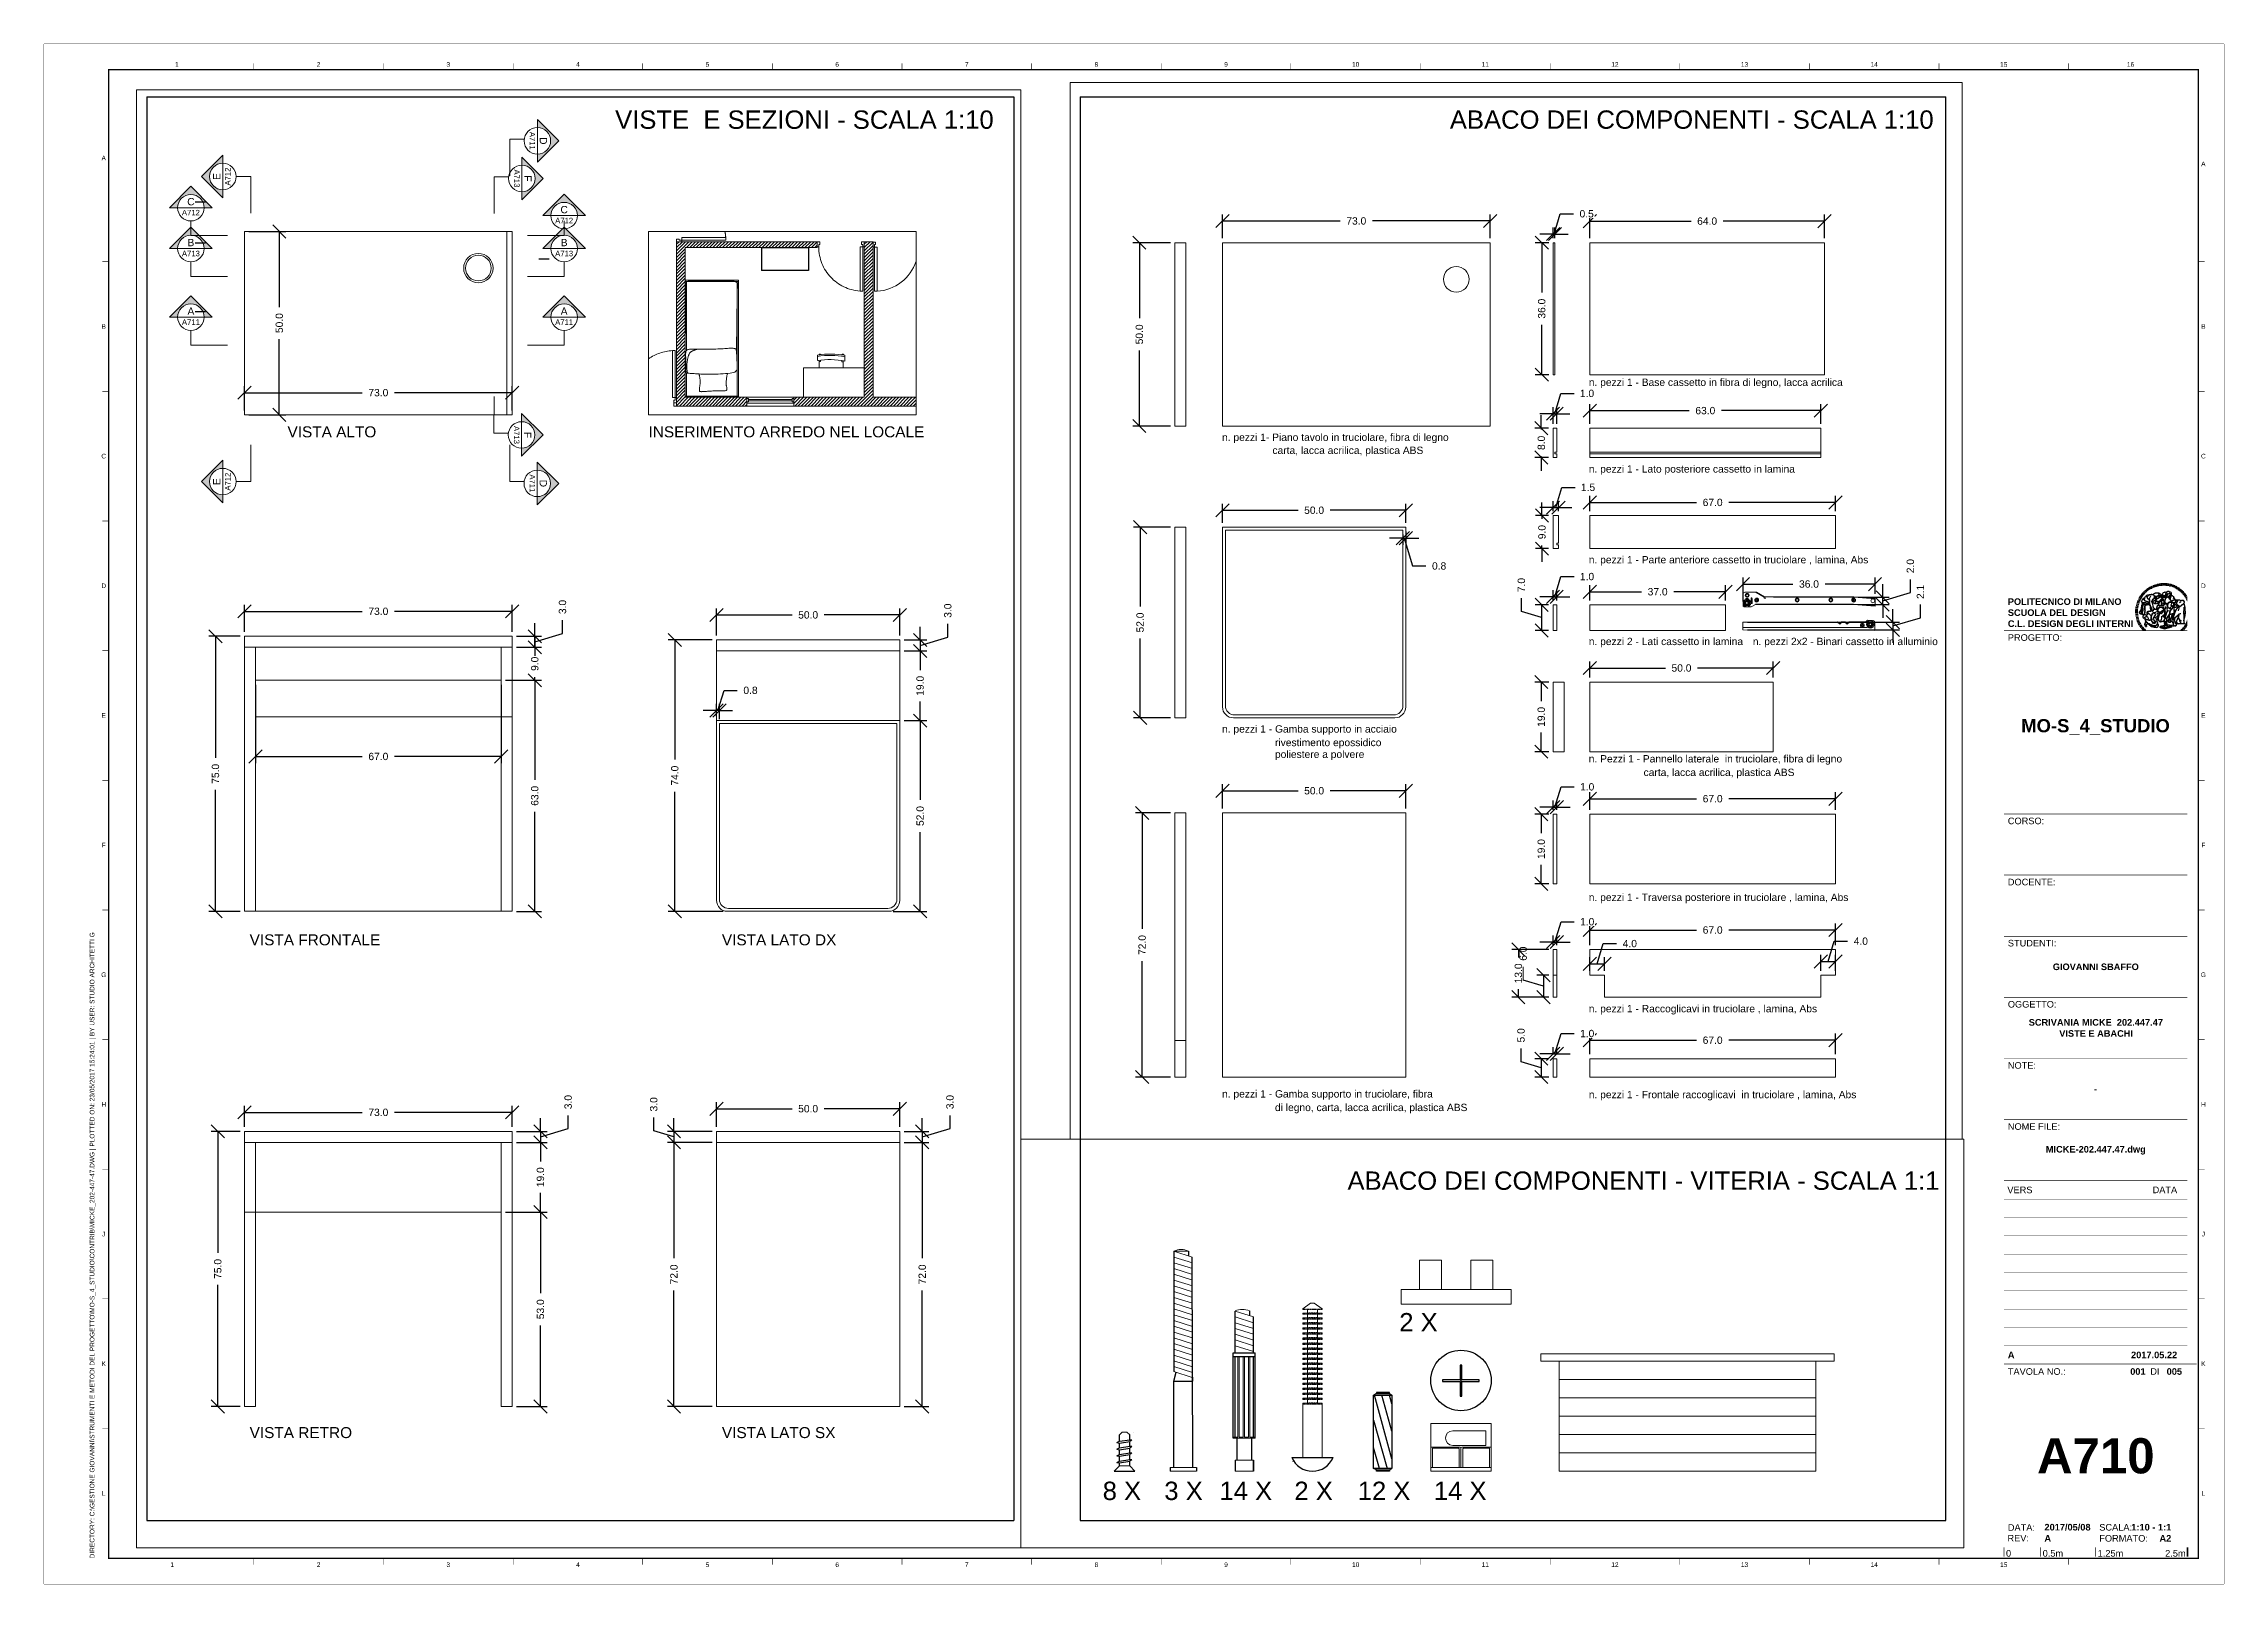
# Paper-space layout 'A710' of a CAD drawing. Header units: millimetres. Extents: x -5 to 590, y -6 to 414.
# The model-space entities are those that its viewports show. They can reach past a viewport. Long polylines and large blocks are cut down to what shows.
import ezdxf
from ezdxf.enums import TextEntityAlignment as Align

# ---------------------------------------------------------------- set-up
doc = ezdxf.new("R2010")
doc.units = ezdxf.units.MM
doc.header["$LTSCALE"] = 100
doc.set_wipeout_variables(frame=1)
for name, pattern in [('CONTINUA', [0]), ('DASHED2', [0.375, 0.25, -0.125]), ('HIDDEN', [0.375, 0.25, -0.125])]:
    doc.linetypes.add(name, pattern=pattern)
doc.layers.get('0').update_dxf_attribs({"plot": 0})
doc.layers.get('Defpoints').update_dxf_attribs({"linetype": 'CONTINUA'})
for name, color, linetype, lineweight in [('A-ANNO-SYMB', 3, 'Continuous', 18), ('A-FURN', 8, 'Continuous', 18), ('A-PRSP-1', 7, 'Continuous', 40)]:
    doc.layers.add(name, color=color, linetype=linetype, lineweight=lineweight)
for name, color, linetype in [('CARTIGLIO', 7, 'Continuous'), ('G-ANNO-LOGO', 3, 'Continuous'), ('G-ANNO-NPLT', 210, 'Continuous'), ('G-ANNO-TEXT', 3, 'Continuous'), ('G-ANNO-TTLB', 3, 'Continuous'), ('IKE120036-t1', 255, 'Continuous'), ('PGF-ARREDO', 73, 'Continuous'), ('QUOTE', 6, 'Continuous'), ('TESTI', 8, 'Continuous')]:
    doc.layers.add(name, color=color, linetype=linetype)
doc.styles.add('ARIAL', font='arial.ttf')
doc.styles.add('ARIAL-BOLD', font='')
doc.styles.add('E-ARIAL', font='arial.ttf')
doc.styles.get("Standard").update_dxf_attribs({"font": 'arial.ttf'})
doc.styles.get('ARIAL-BOLD').set_extended_font_data('Arial', bold=True)
doc.dimstyles.new('TICK_36', dxfattribs={"dimtxt": 2, "dimasz": 3.6, "dimexe": 1.8, "dimexo": 1.2, "dimgap": 1.8, "dimtad": 0, "dimdec": 1, "dimzin": 0, "dimdsep": 46, "dimtxsty": 'ARIAL', "dimblk": 'OBLIQUE', "dimcen": 1.8, "dimclrd": 256, "dimclrt": 256, "dimadec": 0, "dimazin": 0, "dimtfac": 1, "dimtdec": 1, "dimtmove": 1, "dimatfit": 3, "dimldrblk": 'OPEN90', "dimfxl": 1, "dimtfill": 1, "dimtolj": 1, "dimtzin": 0, "dimarcsym": 0})

psp = doc.layouts.new('A710')

# ---------------------------------------------------------------- texts
at = {"layer": 'QUOTE', "color": 20, "linetype": 'CONTINUA', "ltscale": 0.02, "style": 'ARIAL'}
for s, p in [('n. pezzi 1- Piano tavolo in truciolare, fibra di legno', (316.68, 305.916)), ('carta, lacca acrilica, plastica ABS', (330.422, 302.354)), ('n. pezzi 1 - Gamba supporto in acciaio', (316.68, 226.382)), ('poliestere a polvere', (331.108, 219.479)), ('rivestimento epossidico', (331.108, 222.682)), ('n. Pezzi 1 - Pannello laterale  in truciolare, fibra di legno', (416.695, 218.239)), ('carta, lacca acrilica, plastica ABS', (431.646, 214.539)), ('n. pezzi 1 - Traversa posteriore in truciolare , lamina, Abs', (416.701, 180.465)), ('n. pezzi 1 - Raccoglicavi in truciolare , lamina, Abs', (416.701, 150.114)), ('n. pezzi 1 - Gamba supporto in truciolare, fibra ', (316.68, 126.871)), ('di legno, carta, lacca acrilica, plastica ABS', (331.108, 123.171)), ('n. pezzi 1 - Frontale raccoglicavi  in truciolare , lamina, Abs', (416.701, 126.687))]:
    psp.add_text(s, height=2, dxfattribs=at).set_placement(p)
at = {"layer": 'TESTI', "color": 20, "linetype": 'CONTINUA', "ltscale": 0.02, "style": 'ARIAL'}
for s, height, p in [('VISTE  E SEZIONI - SCALA 1:10', 5, (151.15, 391.017)), ('ABACO DEI COMPONENTI - SCALA 1:10', 5, (378.803, 391.035)), ('VISTA ALTO', 3, (61.792, 306.891)), ('INSERIMENTO ARREDO NEL LOCALE', 3, (160.257, 306.891)), ('VISTA FRONTALE', 3, (51.464, 168.374)), ('VISTA LATO DX', 3, (180.267, 168.374)), ('ABACO DEI COMPONENTI - VITERIA - SCALA 1:1', 5, (350.891, 101.703)), ('2 X', 5, (365.009, 63.105)), ('VISTA RETRO', 3, (51.464, 34.007)), ('VISTA LATO SX', 3, (180.267, 34.007)), ('8 X', 5, (284.121, 17.124)), ('3 X', 5, (300.936, 17.124)), ('14 X', 5, (315.976, 17.124)), ('2 X', 5, (336.403, 17.124)), ('12 X', 5, (353.682, 17.124)), ('14 X', 5, (374.444, 17.124))]:
    psp.add_text(s, height=height, dxfattribs=at).set_placement(p)

msp = doc.modelspace()

# ---------------------------------------------------------------- blocks, each defined once
blk = doc.blocks.new('logoPolimi')
for p, q in [((-1.41, 1.91), (-1.28, 1.74)), ((-1.32, 1.97), (-1.2, 1.8)), ((-1.22, 2.03), (-1.11, 1.85)), ((-1.13, 2.09), (-1.03, 1.9)), ((-1.03, 2.14), (-0.94, 1.95)), ((-0.93, 2.18), (-0.84, 1.99)), ((-0.83, 2.22), (-0.75, 2.03)), ((-0.72, 2.26), (-0.66, 2.06)), ((-0.61, 2.29), (-0.56, 2.09)), ((-0.51, 2.32), (-0.46, 2.11)), ((-0.4, 2.34), (-0.36, 2.13)), ((-0.29, 2.35), (-0.26, 2.14)), ((-0.18, 2.36), (-0.16, 2.15)), ((-0.07, 2.37), (-0.06, 2.16)), ((0.04, 2.37), (0.04, 2.16)), ((0.15, 2.36), (0.14, 2.16)), ((0.26, 2.36), (0.24, 2.15)), ((0.37, 2.34), (0.34, 2.13)), ((0.48, 2.32), (0.44, 2.12)), ((0.59, 2.3), (0.54, 2.09)), ((0.69, 2.27), (0.63, 2.07)), ((0.8, 2.23), (0.73, 2.03)), ((0.9, 2.19), (0.82, 2)), ((1, 2.15), (0.91, 1.96)), ((1.1, 2.1), (1, 1.91)), ((1.2, 2.04), (1.09, 1.86)), ((1.29, 1.99), (1.18, 1.81)), ((1.38, 1.92), (1.26, 1.75)), ((1.47, 1.86), (1.34, 1.69)), ((-2.37, 0.12), (-2.16, 0.11)), ((-2.37, 0.01), (-2.16, 0.01)), ((-2.36, 0.23), (-2.15, 0.21)), ((-2.35, 0.34), (-2.14, 0.31)), ((-2.33, 0.45), (-2.12, 0.41)), ((-2.3, 0.55), (-2.1, 0.51)), ((-2.28, 0.66), (-2.07, 0.6)), ((-2.24, 0.77), (-2.04, 0.7)), ((-2.2, 0.87), (-2.01, 0.79)), ((-2.16, 0.97), (-1.97, 0.89)), ((-2.11, 1.07), (-1.93, 0.98)), ((-2.06, 1.17), (-1.88, 1.07)), ((-2.01, 1.26), (-1.83, 1.15)), ((-1.94, 1.36), (-1.77, 1.24)), ((-1.88, 1.45), (-1.71, 1.32)), ((-1.84, 0.03), (-1.82, 0.35)), ((-1.81, 1.53), (-1.65, 1.4)), ((-1.74, 1.61), (-1.58, 1.47)), ((-1.73, 0.59), (-1.73, 0.59)), ((-1.73, 0.59), (-1.73, 0.59)), ((-1.66, 1.69), (-1.51, 1.54)), ((-1.65, 0.57), (-1.65, 0.57)), ((-1.59, 1.12), (-1.59, 1.12)), ((-1.58, 1.77), (-1.44, 1.61)), ((-1.51, 0.55), (-1.51, 0.55)), ((-1.51, 0.55), (-1.51, 0.55)), ((-1.49, 1.84), (-1.36, 1.68)), ((-1.31, 0.79), (-1.21, 0.75)), ((-1.21, 0.75), (-1.31, 0.79)), ((-1.21, 0.75), (-1.31, 0.79)), ((-1.21, 0.75), (-1.21, 0.75)), ((-1.21, 0.75), (-1.21, 0.75)), ((-1.19, 0.76), (-1.19, 0.76)), ((-1.19, 0.76), (-1.19, 0.76)), ((-1.17, 0.99), (-1.18, 0.99)), ((-1.18, 0.99), (-1.17, 0.99)), ((-1.16, 0.57), (-1.16, 0.57)), ((-1.16, 0.57), (-1.16, 0.57)), ((-1.1, 0.01), (-0.99, 0.06)), ((-0.99, 0.06), (-1.1, 0.01)), ((-0.99, 0.06), (-1.1, 0.01)), ((-0.99, 0.06), (-0.99, 0.06)), ((-0.99, 0.06), (-0.99, 0.06)), ((-0.97, 0.79), (-0.98, 0.79)), ((-0.89, 0.84), (-0.97, 0.79)), ((-0.97, 0.79), (-0.89, 0.84)), ((-0.96, 1.41), (-0.96, 1.41)), ((-0.96, 1.41), (-0.96, 1.41)), ((-0.89, 0.84), (-0.82, 0.87)), ((-0.82, 0.87), (-0.89, 0.84)), ((-0.89, 0.84), (-0.82, 0.87)), ((-0.88, 0.83), (-0.89, 0.84)), ((-0.85, 1.39), (-0.85, 1.39)), ((-0.85, 1.39), (-0.85, 1.39)), ((-0.84, 0.14), (-0.84, 0.14)), ((-0.77, 1.08), (-0.78, 1.08)), ((-0.78, 1.08), (-0.77, 1.08)), ((-0.61, 1.12), (-0.77, 1.08)), ((-0.77, 1.08), (-0.61, 1.12)), ((-0.77, 1.08), (-0.61, 1.12)), ((-0.75, 1.3), (-0.76, 1.29)), ((-0.76, 1.29), (-0.75, 1.3)), ((-0.65, 0.99), (-0.7, 0.96)), ((-0.69, 0.18), (-0.68, 0.18)), ((-0.66, 0.93), (-0.66, 0.93)), ((-0.66, 0.93), (-0.64, 0.93)), ((-0.66, 0.93), (-0.66, 0.93)), ((-0.66, 0.93), (-0.66, 0.93)), ((-0.63, 1.01), (-0.63, 1.01)), ((-0.63, 1.01), (-0.62, 1.01)), ((-0.63, 0.66), (-0.63, 0.66)), ((-0.6, 1.12), (-0.61, 1.12)), ((-0.61, 1.12), (-0.6, 1.12)), ((-0.61, 1.12), (-0.6, 1.12)), ((-0.61, 0.86), (-0.57, 0.85)), ((-0.57, 0.85), (-0.61, 0.86)), ((-0.61, 0.86), (-0.57, 0.85)), ((-0.53, 1.08), (-0.6, 1.12)), ((-0.6, 1.12), (-0.6, 1.11)), ((-0.6, 1.12), (-0.53, 1.08)), ((-0.57, 0.8), (-0.59, 0.8)), ((-0.57, 0.85), (-0.53, 0.84)), ((-0.57, 0.85), (-0.57, 0.85)), ((-0.57, 0.85), (-0.57, 0.85)), ((-0.57, 0.85), (-0.53, 0.84)), ((-0.56, 0.29), (-0.49, 0.48)), ((-0.56, 0.14), (-0.56, 0.29)), ((-0.5, 0.11), (-0.56, 0.14)), ((-0.53, 0.84), (-0.51, 0.84)), ((-0.53, 0.84), (-0.51, 0.84)), ((-0.53, 0.84), (-0.53, 0.84)), ((-0.51, 0.11), (-0.51, 0.11)), ((-0.51, 0.11), (-0.51, 0.11)), ((-0.34, 0.33), (-0.5, 0.11)), ((-0.49, 0.48), (-0.41, 0.55)), ((-0.42, 0.8), (-0.47, 0.79)), ((-0.42, 0.8), (-0.47, 0.79)), ((-0.47, 0.79), (-0.45, 0.76)), ((-0.47, 0.79), (-0.45, 0.76)), ((-0.45, 1.14), (-0.42, 1.11)), ((-0.42, 1.26), (-0.36, 1.22)), ((-0.41, 0.55), (-0.34, 0.49)), ((-0.4, 1.37), (-0.38, 1.38)), ((-0.39, 1.37), (-0.4, 1.37)), ((-0.35, 1.33), (-0.4, 1.37)), ((-0.39, 1.24), (-0.4, 1.23)), ((-0.38, 1.14), (-0.38, 1.14)), ((-0.34, 0.49), (-0.09, 0.48)), ((-0.16, 0.32), (-0.34, 0.33)), ((-0.14, 0.32), (-0.31, 0.34)), ((-0.28, 1.3), (-0.29, 1.3)), ((-0.28, 1.3), (-0.28, 1.3)), ((-0.16, 1.24), (-0.16, 1.25)), ((-0.16, 1.25), (-0.16, 1.25)), ((-0.16, 0.49), (-0.14, 0.64)), ((-0.06, 0.27), (-0.16, 0.32)), ((-0.1, 0.88), (-0.09, 0.87)), ((-0.08, 1.37), (-0.08, 1.38)), ((-0.08, 1.23), (-0.05, 1.21)), ((-0.05, 1.21), (-0.08, 1.23)), ((-0.08, 1.23), (-0.05, 1.21)), ((-0.03, 0.26), (-0.06, 0.27)), ((-0.05, 1.21), (-0.04, 1.21)), ((-0.04, 1.21), (-0.05, 1.21)), ((-0.04, 1.21), (-0.04, 1.21)), ((-0.04, 1.21), (-0.04, 1.21)), ((-0.04, 0.48), (-0.03, 0.26)), ((0.03, 1.15), (0.03, 1.15)), ((0.03, 0.66), (0.03, 0.67)), ((0.07, 0.58), (0.07, 0.57)), ((0.1, 1.18), (0.1, 1.18)), ((0.1, 0.84), (0.1, 0.84)), ((0.13, 1.32), (0.17, 1.19)), ((0.14, 0.71), (0.34, 0.65)), ((0.31, 0.56), (0.17, 0.63)), ((0.27, 1.61), (0.27, 1.61)), ((0.27, 1.61), (0.27, 1.61)), ((0.27, 1.61), (0.27, 1.61)), ((0.29, 1.29), (0.29, 1.29)), ((0.29, 1.29), (0.29, 1.29)), ((0.29, 1.29), (0.29, 1.29)), ((0.29, 1.29), (0.29, 1.29)), ((0.33, 0.49), (0.34, 0.49)), ((0.33, 0.03), (0.35, 0.03)), ((0.33, 0.03), (0.35, 0.03)), ((0.34, 0.65), (0.34, 0.64)), ((0.35, 0.03), (0.57, 0.06)), ((0.35, 0.03), (0.57, 0.06)), ((0.35, 0.03), (0.35, 0.03)), ((0.35, 0.03), (0.35, 0.03)), ((0.38, 1.36), (0.37, 1.35)), ((0.38, 0.34), (0.37, 0.34)), ((0.38, 0.34), (0.38, 0.34)), ((0.43, 0.67), (0.39, 0.64)), ((0.49, 1.05), (0.51, 1.13)), ((0.51, 1.13), (0.49, 1.05)), ((0.49, 1.05), (0.51, 1.13)), ((0.51, 1.31), (0.5, 1.29)), ((0.51, 1.13), (0.52, 1.23)), ((0.52, 1.23), (0.51, 1.23)), ((0.51, 1.23), (0.52, 1.23)), ((0.52, 1.23), (0.51, 1.13)), ((0.51, 1.13), (0.52, 1.23)), ((0.52, 1.24), (0.6, 1.37)), ((0.52, 1.23), (0.6, 1.36)), ((0.6, 1.36), (0.52, 1.23)), ((0.52, 1.23), (0.52, 1.23)), ((0.52, 1.23), (0.52, 1.24)), ((0.52, 1.23), (0.52, 1.23)), ((0.55, 1.07), (0.53, 1.06)), ((0.53, 1.04), (0.53, 1.06)), ((0.53, 1.05), (0.53, 1.04)), ((0.54, 0.3), (0.63, 0.32)), ((0.54, -0.08), (0.61, 0.06)), ((0.61, 0.06), (0.54, -0.08)), ((0.54, -0.08), (0.61, 0.06)), ((0.56, 0.19), (0.59, 0.21)), ((0.57, 1.07), (0.57, 1.07)), ((0.57, 1.07), (0.57, 1.07)), ((0.57, 1.07), (0.57, 1.07)), ((0.57, 1.07), (0.57, 1.07)), ((0.57, 1.07), (0.57, 1.07)), ((0.57, 1.07), (0.57, 1.07)), ((0.57, 1.07), (0.57, 1.07)), ((0.58, 0.3), (0.59, 0.29)), ((0.59, 0.78), (0.59, 0.79)), ((0.59, 0.79), (0.59, 0.79)), ((0.59, 0.79), (0.59, 0.79)), ((0.59, 0.79), (0.59, 0.78)), ((0.61, 0.06), (0.6, 0.07)), ((0.6, 0.07), (0.61, 0.06)), ((0.61, 0.06), (0.61, 0.07)), ((0.62, 0.21), (0.65, 0.22)), ((0.64, 1.37), (0.65, 1.37)), ((0.69, 0.86), (0.68, 0.86)), ((0.68, 0.86), (0.69, 0.86)), ((0.68, 0.76), (0.68, 0.76)), ((0.76, 0.26), (0.76, 0.26)), ((0.82, 0.35), (0.84, 0.36)), ((0.82, 0.35), (0.82, 0.35)), ((0.84, 0.36), (0.84, 0.37)), ((0.85, 0.34), (1.05, 0.35)), ((0.93, 1.05), (0.93, 1.05)), ((0.93, 1.05), (0.93, 1.05)), ((0.93, 1.05), (0.93, 1.04)), ((0.93, 1.05), (0.93, 1.05)), ((0.97, 0.66), (0.96, 0.66)), ((1.01, 0.97), (0.98, 0.96)), ((1.17, 0.96), (1.17, 0.95)), ((1.17, 0.95), (1.17, 0.95)), ((1.34, 0.37), (1.26, 0.04)), ((1.27, 0.37), (1.27, 0.38)), ((1.28, 0.95), (1.28, 0.95)), ((1.37, 0.73), (1.46, 0.81)), ((1.41, 0.4), (1.41, 0.41)), ((1.56, 1.79), (1.42, 1.63)), ((1.64, 1.71), (1.49, 1.56)), ((1.49, 0.9), (1.57, 0.92)), ((1.72, 1.63), (1.56, 1.49)), ((1.67, 0.6), (1.57, 0.53)), ((1.79, 1.55), (1.63, 1.41)), ((1.86, 1.47), (1.7, 1.34)), ((1.93, 1.38), (1.76, 1.26)), ((1.99, 1.29), (1.81, 1.17)), ((2.05, 1.19), (1.87, 1.09)), ((2.1, 1.1), (1.92, 1)), ((2.15, 1), (1.96, 0.91)), ((2.19, 0.9), (2, 0.82)), ((2.23, 0.79), (2.04, 0.72)), ((2.27, 0.69), (2.07, 0.63)), ((2.3, 0.58), (2.09, 0.53)), ((2.32, 0.47), (2.12, 0.43)), ((2.34, 0.37), (2.13, 0.33)), ((2.36, 0.26), (2.15, 0.23)), ((2.37, 0.15), (2.16, 0.13)), ((2.37, 0.04), (2.16, 0.03)), ((-2.37, -0.1), (-2.16, -0.09)), ((-2.36, -0.21), (-2.15, -0.19)), ((-2.35, -0.32), (-2.14, -0.29)), ((-2.33, -0.43), (-2.12, -0.39)), ((-2.31, -0.54), (-2.1, -0.49)), ((-2.28, -0.65), (-2.08, -0.59)), ((-2.25, -0.75), (-2.05, -0.69)), ((-2.21, -0.86), (-2.02, -0.78)), ((-2.17, -0.96), (-1.98, -0.87)), ((-2.12, -1.06), (-1.93, -0.96)), ((-2.07, -1.16), (-1.89, -1.05)), ((-2.04, -0.15), (-1.97, -0.2)), ((-2.01, -1.25), (-1.84, -1.14)), ((-1.95, -1.34), (-1.78, -1.22)), ((-1.89, -1.43), (-1.72, -1.31)), ((-1.82, -1.52), (-1.66, -1.38)), ((-1.75, -1.6), (-1.59, -1.46)), ((-1.67, -1.68), (-1.52, -1.53)), ((-1.58, -0.12), (-1.6, -0.18)), ((-1.6, -0.18), (-1.58, -0.28)), ((-1.57, -0.54), (-1.59, -0.54)), ((-1.59, -0.54), (-1.59, -0.54)), ((-1.59, -1.76), (-1.45, -1.6)), ((-1.56, -0.32), (-1.56, -0.31)), ((-1.56, -0.31), (-1.56, -0.31)), ((-1.53, -0.65), (-1.53, -0.65)), ((-1.53, -0.65), (-1.53, -0.65)), ((-1.51, -1.83), (-1.37, -1.67)), ((-1.48, -0.86), (-1.48, -0.85)), ((-1.42, -0.37), (-1.42, -0.37)), ((-1.42, -1.9), (-1.29, -1.73)), ((-1.38, -0.46), (-1.38, -0.46)), ((-1.33, -1.96), (-1.21, -1.79)), ((-1.31, -0.24), (-1.31, -0.23)), ((-1.31, -0.23), (-1.31, -0.24)), ((-1.23, -0.19), (-1.23, -0.19)), ((-1.23, -0.19), (-1.23, -0.19)), ((-1.23, -0.19), (-1.23, -0.19)), ((-1.23, -0.19), (-1.23, -0.19)), ((-1.01, -0.39), (-1.02, -0.39)), ((-1.02, -0.39), (-1.01, -0.39)), ((-1.02, -0.7), (-1.02, -0.7)), ((-1.02, -0.7), (-1.02, -0.7)), ((-1.02, -0.7), (-1.02, -0.7)), ((-0.79, -0.51), (-0.83, -0.58)), ((-0.83, -0.58), (-0.79, -0.51)), ((-0.83, -0.58), (-0.79, -0.51)), ((-0.78, -1.05), (-0.83, -0.94)), ((-0.83, -0.94), (-0.78, -1.05)), ((-0.83, -0.94), (-0.83, -0.94)), ((-0.83, -0.94), (-0.78, -1.05)), ((-0.82, -1.23), (-0.82, -1.23)), ((-0.82, -1.23), (-0.77, -1.23)), ((-0.77, -1.23), (-0.82, -1.23)), ((-0.82, -1.23), (-0.82, -1.23)), ((-0.77, -1.23), (-0.82, -1.23)), ((-0.75, -0.96), (-0.8, -0.89)), ((-0.8, -0.89), (-0.79, -0.92)), ((-0.79, -0.92), (-0.8, -0.89)), ((-0.8, -0.89), (-0.75, -0.96)), ((-0.79, -0.92), (-0.8, -0.89)), ((-0.8, -0.89), (-0.8, -0.89)), ((-0.8, -0.89), (-0.75, -0.96)), ((-0.79, -0.92), (-0.78, -0.95)), ((-0.78, -0.95), (-0.79, -0.92)), ((-0.78, -0.95), (-0.79, -0.92)), ((-0.77, -0.49), (-0.78, -0.48)), ((-0.78, -0.48), (-0.77, -0.49)), ((-0.78, -0.95), (-0.76, -1)), ((-0.76, -1), (-0.78, -0.95)), ((-0.76, -1), (-0.78, -0.95)), ((-0.71, -0.89), (-0.75, -0.87)), ((-0.75, -0.87), (-0.71, -0.89)), ((-0.75, -0.87), (-0.71, -0.89)), ((-0.72, -1.01), (-0.75, -0.96)), ((-0.75, -0.96), (-0.72, -1.01)), ((-0.75, -0.96), (-0.72, -1.01)), ((-0.64, -0.93), (-0.71, -0.89)), ((-0.71, -0.89), (-0.64, -0.93)), ((-0.71, -0.89), (-0.64, -0.93)), ((-0.66, -0.53), (-0.66, -0.53)), ((-0.66, -0.53), (-0.66, -0.53)), ((-0.66, -0.53), (-0.66, -0.53)), ((-0.39, -0.81), (-0.51, -0.69)), ((-0.51, -1.04), (-0.5, -1.04)), ((-0.48, -0.42), (-0.48, -0.42)), ((-0.48, -0.42), (-0.48, -0.42)), ((-0.48, -0.42), (-0.48, -0.42)), ((-0.41, -0.51), (-0.41, -0.51)), ((-0.38, -0.05), (-0.39, -0.12)), ((-0.39, -0.12), (-0.37, -0.1)), ((-0.35, -0.14), (-0.37, -0.08)), ((-0.37, -0.09), (-0.37, -0.09)), ((-0.33, -0.12), (-0.35, -0.14)), ((-0.32, -0.14), (-0.35, -0.14)), ((-0.35, -0.18), (-0.34, -0.22)), ((-0.34, -0.08), (-0.29, -0.16)), ((-0.34, -0.22), (-0.34, -0.22)), ((-0.27, -0.17), (-0.32, -0.14)), ((-0.25, -0.91), (-0.26, -0.9)), ((-0.26, -1.29), (0.1, -1.2)), ((0.1, -1.2), (-0.26, -1.29)), ((0.08, -1.4), (-0.26, -1.29)), ((-0.26, -1.29), (0.08, -1.4)), ((-0.26, -1.38), (-0.26, -1.29)), ((-0.26, -1.29), (-0.26, -1.29)), ((-0.26, -1.29), (-0.26, -1.38)), ((-0.26, -1.29), (0.08, -1.4)), ((-0.26, -1.29), (-0.26, -1.29)), ((0.08, -1.49), (-0.26, -1.38)), ((-0.26, -1.38), (0.09, -1.49)), ((-0.14, -0.15), (-0.16, -0.13)), ((-0.11, -0.04), (-0.12, -0.05)), ((-0.04, -0.41), (-0.01, -0.44)), ((-0.01, -0.44), (-0.04, -0.41)), ((-0.04, -0.41), (-0.01, -0.44)), ((0.07, -0.84), (0.07, -0.84)), ((0.07, -0.84), (0.07, -0.84)), ((0.1, -1.2), (0.08, -1.32)), ((0.08, -1.32), (0.13, -1.2)), ((0.08, -1.4), (0.72, -1.22)), ((0.72, -1.22), (0.08, -1.4)), ((0.08, -1.4), (0.72, -1.22)), ((0.72, -1.31), (0.08, -1.49)), ((0.08, -1.44), (0.08, -1.4)), ((0.08, -1.4), (0.08, -1.44)), ((0.08, -1.4), (0.08, -1.49)), ((0.08, -1.49), (0.08, -1.44)), ((0.08, -1.44), (0.08, -1.44)), ((0.08, -1.44), (0.08, -1.45)), ((0.08, -1.45), (0.08, -1.46)), ((0.08, -1.46), (0.08, -1.49)), ((0.1, -1.01), (0.09, -0.86)), ((0.1, -1.01), (0.09, -0.86)), ((0.09, -1.49), (0.72, -1.31)), ((0.1, -1.2), (0.12, -1.04)), ((0.12, -1.04), (0.1, -1.2)), ((0.13, -1.2), (0.1, -1.2)), ((0.1, -1.2), (0.13, -1.2)), ((0.13, -1.2), (0.1, -1.2)), ((0.1, -1.2), (0.1, -1.2)), ((0.11, -0.44), (0.11, -0.44)), ((0.11, -0.44), (0.11, -0.44)), ((0.12, -0.21), (0.12, -0.21)), ((0.12, -0.21), (0.12, -0.21)), ((0.12, -0.21), (0.12, -0.21)), ((0.12, -0.21), (0.12, -0.21)), ((0.12, -0.21), (0.12, -0.21)), ((0.12, -0.21), (0.12, -0.21)), ((0.12, -0.21), (0.12, -0.21)), ((0.12, -0.21), (0.12, -0.21)), ((0.12, -0.21), (0.12, -0.21)), ((0.12, -0.21), (0.12, -0.21)), ((0.12, -0.21), (0.12, -0.21)), ((0.12, -0.21), (0.12, -0.21)), ((0.12, -0.21), (0.12, -0.21)), ((0.12, -0.56), (0.14, -0.53)), ((0.14, -0.53), (0.12, -0.56)), ((0.12, -0.56), (0.14, -0.53)), ((0.12, -1.04), (0.12, -1.04)), ((0.12, -1.04), (0.12, -1.04)), ((0.12, -1.04), (0.12, -1.04)), ((0.21, -0.99), (0.13, -1.2)), ((0.13, -1.2), (0.21, -0.99)), ((0.36, -1.14), (0.13, -1.2)), ((0.13, -1.2), (0.26, -1.17)), ((0.14, -0.53), (0.16, -0.49)), ((0.16, -0.49), (0.14, -0.53)), ((0.14, -0.53), (0.16, -0.49)), ((0.16, -0.49), (0.16, -0.49)), ((0.16, -0.49), (0.16, -0.49)), ((0.28, -1.19), (0.21, -0.99)), ((0.21, -0.99), (0.31, -1.27)), ((0.24, -0.17), (0.24, -0.16)), ((0.24, -0.16), (0.24, -0.17)), ((0.25, -0.84), (0.25, -0.88)), ((0.25, -0.88), (0.25, -0.84)), ((0.25, -0.88), (0.25, -0.84)), ((0.25, -0.88), (0.29, -1.17)), ((0.26, -0.88), (0.25, -0.88)), ((0.31, -1.27), (0.25, -0.88)), ((0.26, -1.17), (0.28, -1.16)), ((0.28, -1.16), (0.36, -1.14)), ((0.29, -1.17), (0.28, -1.19)), ((0.36, -1.14), (0.72, -1.22)), ((0.72, -1.22), (0.36, -1.14)), ((0.49, -0.31), (0.49, -0.31)), ((0.49, -0.31), (0.49, -0.31)), ((0.5, -0.27), (0.5, -0.27)), ((0.51, -0.27), (0.51, -0.27)), ((0.72, -0.81), (0.75, -0.89)), ((0.72, -1.22), (0.72, -1.31)), ((0.72, -1.31), (0.72, -1.22)), ((0.74, -0.23), (0.74, -0.23)), ((0.74, -0.23), (0.75, -0.24)), ((0.75, -0.23), (0.75, -0.23)), ((0.86, -0.25), (0.82, -0.34)), ((0.87, -0.22), (0.86, -0.23)), ((0.87, -0.22), (0.86, -0.25)), ((0.96, -0.58), (0.96, -0.57)), ((1.05, -1.05), (1.04, -1.05)), ((1.28, -2), (1.17, -1.82)), ((1.37, -1.93), (1.25, -1.76)), ((1.31, -0.27), (1.3, -0.26)), ((1.3, -0.26), (1.3, -0.26)), ((1.3, -0.26), (1.3, -0.26)), ((1.3, -0.26), (1.31, -0.27)), ((1.3, -0.26), (1.3, -0.26)), ((1.46, -1.87), (1.33, -1.7)), ((1.54, -1.8), (1.41, -1.64)), ((1.63, -1.72), (1.48, -1.57)), ((1.71, -1.65), (1.55, -1.5)), ((1.78, -1.57), (1.62, -1.43)), ((1.85, -1.48), (1.69, -1.35)), ((1.92, -1.39), (1.75, -1.27)), ((1.98, -1.3), (1.81, -1.19)), ((2.04, -1.21), (1.86, -1.1)), ((2.09, -1.11), (1.91, -1.01)), ((2.14, -1.01), (1.95, -0.92)), ((2.19, -0.91), (1.99, -0.83)), ((2.23, -0.81), (2.03, -0.74)), ((2.26, -0.7), (2.06, -0.64)), ((2.29, -0.6), (2.09, -0.55)), ((2.32, -0.49), (2.11, -0.45)), ((2.34, -0.38), (2.13, -0.35)), ((2.35, -0.27), (2.15, -0.25)), ((2.37, -0.08), (2.16, -0.07)), ((2.36, -0.16), (2.16, -0.15)), ((-1.24, -2.02), (-1.13, -1.84)), ((-1.14, -2.08), (-1.04, -1.89)), ((-1.04, -2.13), (-0.95, -1.94)), ((-0.94, -2.18), (-0.86, -1.98)), ((-0.84, -2.22), (-0.77, -2.02)), ((-0.74, -2.25), (-0.67, -2.05)), ((-0.63, -2.29), (-0.57, -2.08)), ((-0.52, -2.31), (-0.48, -2.11)), ((-0.42, -2.33), (-0.38, -2.13)), ((-0.31, -2.35), (-0.28, -2.14)), ((-0.2, -2.36), (-0.18, -2.15)), ((-0.09, -2.37), (-0.08, -2.16)), ((0.03, -2.37), (0.02, -2.16)), ((0.14, -2.37), (0.12, -2.16)), ((0.25, -2.36), (0.22, -2.15)), ((0.35, -2.34), (0.32, -2.14)), ((0.46, -2.32), (0.42, -2.12)), ((0.57, -2.3), (0.52, -2.1)), ((0.68, -2.27), (0.62, -2.07)), ((0.78, -2.24), (0.71, -2.04)), ((0.89, -2.2), (0.81, -2)), ((0.99, -2.15), (0.9, -1.96)), ((1.09, -2.11), (0.99, -1.92)), ((1.19, -2.05), (1.08, -1.87))]:
    blk.add_line(p, q)
for points in [[(-1.9, 0.12), (-1.94, 0.02), (-2.05, -0.09), (-2.05, -0.09)], [(-1.86, 0.38), (-1.86, 0.38), (-1.87, 0.19), (-1.9, 0.12)], [(-1.76, 0.6), (-1.76, 0.6), (-1.84, 0.57), (-1.86, 0.38)], [(-1.86, -0.04), (-1.84, 0.02), (-1.84, 0.03), (-1.84, 0.03)], [(-1.82, 0.78), (-1.83, 0.8), (-1.85, 0.86), (-1.83, 0.88)], [(-1.82, 0.78), (-1.83, 0.8), (-1.85, 0.86), (-1.83, 0.88)], [(-1.83, 0.88), (-1.81, 0.9), (-1.76, 0.96), (-1.76, 0.96)], [(-1.83, 0.88), (-1.81, 0.9), (-1.76, 0.96), (-1.76, 0.96)], [(-1.76, 0.6), (-1.83, 0.7), (-1.78, 0.74), (-1.78, 0.74)], [(-1.78, 0.74), (-1.79, 0.74), (-1.83, 0.7), (-1.76, 0.6)], [(-1.78, 0.74), (-1.8, 0.76), (-1.81, 0.78), (-1.82, 0.78)], [(-1.78, 0.74), (-1.8, 0.76), (-1.81, 0.78), (-1.82, 0.78)], [(-1.82, 0.35), (-1.81, 0.5), (-1.73, 0.59), (-1.73, 0.59)], [(-1.82, -0.19), (-1.73, -0.07), (-1.75, 0.14), (-1.75, 0.3)], [(-1.75, 0.33), (-1.75, 0.17), (-1.73, -0.05), (-1.8, -0.17)], [(-1.78, 0.74), (-1.75, 0.72), (-1.72, 0.69), (-1.68, 0.7)], [(-1.68, 0.7), (-1.72, 0.69), (-1.75, 0.72), (-1.78, 0.74)], [(-1.68, 0.7), (-1.72, 0.69), (-1.75, 0.72), (-1.78, 0.74)], [(-1.78, 0.74), (-1.78, 0.74), (-1.78, 0.74), (-1.78, 0.74)], [(-1.76, 0.96), (-1.68, 1.1), (-1.59, 1.12), (-1.59, 1.12)], [(-1.76, 0.96), (-1.68, 1.1), (-1.6, 1.12), (-1.6, 1.12)], [(-1.73, 0.59), (-1.74, 0.59), (-1.75, 0.6), (-1.76, 0.6)], [(-1.73, 0.59), (-1.74, 0.59), (-1.75, 0.6), (-1.76, 0.6)], [(-1.75, 0.3), (-1.76, 0.47), (-1.65, 0.57), (-1.65, 0.57)], [(-1.65, 0.57), (-1.65, 0.57), (-1.76, 0.5), (-1.75, 0.33)], [(-1.65, 0.57), (-1.68, 0.58), (-1.7, 0.58), (-1.73, 0.59)], [(-1.65, 0.57), (-1.68, 0.58), (-1.7, 0.58), (-1.73, 0.59)], [(-1.5, 0.71), (-1.53, 0.74), (-1.61, 0.71), (-1.68, 0.7)], [(-1.68, 0.7), (-1.61, 0.71), (-1.53, 0.73), (-1.5, 0.71)], [(-1.5, 0.71), (-1.53, 0.73), (-1.61, 0.71), (-1.68, 0.7)], [(-1.51, 0.55), (-1.56, 0.56), (-1.61, 0.56), (-1.65, 0.57)], [(-1.65, 0.57), (-1.61, 0.56), (-1.56, 0.56), (-1.51, 0.55)], [(-1.51, 0.55), (-1.56, 0.56), (-1.61, 0.56), (-1.65, 0.57)], [(-1.59, 1.12), (-1.6, 1.06), (-1.61, 0.99), (-1.61, 0.97)], [(-1.61, 0.97), (-1.61, 0.99), (-1.6, 1.06), (-1.59, 1.12)], [(-1.61, 0.97), (-1.61, 0.99), (-1.6, 1.06), (-1.59, 1.12)], [(-1.61, 0.97), (-1.61, 0.95), (-1.56, 0.88), (-1.54, 0.87)], [(-1.54, 0.87), (-1.56, 0.88), (-1.61, 0.95), (-1.61, 0.97)], [(-1.54, 0.87), (-1.56, 0.88), (-1.61, 0.96), (-1.61, 0.97)], [(-1.59, 1.12), (-1.59, 1.13), (-1.59, 1.15), (-1.58, 1.16)], [(-1.59, 1.12), (-1.59, 1.13), (-1.59, 1.15), (-1.58, 1.16)], [(-1.58, 1.16), (-1.57, 1.21), (-1.52, 1.23), (-1.49, 1.25)], [(-1.58, 1.16), (-1.57, 1.21), (-1.52, 1.23), (-1.49, 1.25)], [(-1.58, 0.36), (-1.58, 0.48), (-1.51, 0.55), (-1.51, 0.55)], [(-1.51, 0.55), (-1.51, 0.55), (-1.58, 0.48), (-1.58, 0.36)], [(-1.51, 0.55), (-1.51, 0.55), (-1.58, 0.48), (-1.58, 0.36)], [(-1.55, 0.04), (-1.55, 0.08), (-1.58, 0.25), (-1.58, 0.36)], [(-1.58, 0.36), (-1.58, 0.25), (-1.55, 0.08), (-1.55, 0.04)], [(-1.58, 0.36), (-1.58, 0.25), (-1.55, 0.08), (-1.55, 0.04)], [(-1.58, -0.12), (-1.57, -0.06), (-1.55, 0.02), (-1.55, 0.04)], [(-1.55, 0.04), (-1.55, 0.02), (-1.57, -0.06), (-1.58, -0.12)], [(-1.55, 0.04), (-1.55, 0.02), (-1.56, -0.04), (-1.57, -0.1)], [(-1.54, 0.87), (-1.52, 0.85), (-1.47, 0.83), (-1.44, 0.83)], [(-1.44, 0.83), (-1.47, 0.83), (-1.52, 0.85), (-1.54, 0.87)], [(-1.45, 0.83), (-1.47, 0.83), (-1.52, 0.85), (-1.54, 0.87)], [(-1.51, 0.55), (-1.33, 0.54), (-1.16, 0.57), (-1.16, 0.57)], [(-1.16, 0.57), (-1.16, 0.57), (-1.33, 0.54), (-1.51, 0.55)], [(-1.16, 0.57), (-1.16, 0.57), (-1.33, 0.54), (-1.51, 0.55)], [(-1.5, 0.71), (-1.46, 0.68), (-1.4, 0.62), (-1.33, 0.66)], [(-1.33, 0.66), (-1.4, 0.62), (-1.46, 0.68), (-1.5, 0.71)], [(-1.33, 0.66), (-1.4, 0.62), (-1.46, 0.68), (-1.5, 0.71)], [(-1.49, 1.25), (-1.46, 1.26), (-1.42, 1.33), (-1.39, 1.36)], [(-1.49, 1.25), (-1.46, 1.27), (-1.43, 1.34), (-1.39, 1.36)], [(-1.31, 0.79), (-1.33, 0.79), (-1.42, 0.83), (-1.45, 0.83)], [(-1.44, 0.83), (-1.42, 0.83), (-1.33, 0.79), (-1.31, 0.79)], [(-1.31, 0.79), (-1.33, 0.79), (-1.42, 0.83), (-1.44, 0.83)], [(-1.35, 1.1), (-1.4, 1.17), (-1.36, 1.23), (-1.29, 1.31)], [(-1.29, 1.31), (-1.36, 1.23), (-1.4, 1.17), (-1.35, 1.1)], [(-1.35, 1.1), (-1.4, 1.17), (-1.36, 1.23), (-1.29, 1.31)], [(-1.39, 1.36), (-1.35, 1.38), (-1.26, 1.4), (-1.19, 1.41)], [(-1.39, 1.36), (-1.35, 1.38), (-1.26, 1.4), (-1.19, 1.41)], [(-1.18, 0.99), (-1.24, 0.97), (-1.3, 1.03), (-1.35, 1.1)], [(-1.35, 1.1), (-1.3, 1.03), (-1.24, 0.97), (-1.18, 0.99)], [(-1.18, 1), (-1.24, 0.97), (-1.3, 1.03), (-1.35, 1.1)], [(-1.33, 0.66), (-1.28, 0.7), (-1.23, 0.73), (-1.21, 0.75)], [(-1.21, 0.75), (-1.23, 0.73), (-1.28, 0.7), (-1.33, 0.66)], [(-1.21, 0.75), (-1.23, 0.73), (-1.28, 0.7), (-1.33, 0.66)], [(-1.29, 1.31), (-1.22, 1.39), (-1.01, 1.41), (-0.96, 1.41)], [(-0.96, 1.41), (-1.01, 1.41), (-1.22, 1.39), (-1.29, 1.31)], [(-1.29, 1.31), (-1.22, 1.39), (-1.01, 1.41), (-0.96, 1.41)], [(-1.24, -0.02), (-1.21, -0.01), (-1.1, 0.01), (-1.1, 0.01)], [(-1.1, 0.01), (-1.1, 0.01), (-1.21, -0.01), (-1.24, -0.02)], [(-1.1, 0.01), (-1.1, 0.01), (-1.21, -0.01), (-1.24, -0.02)], [(-1.21, 0.75), (-1.2, 0.75), (-1.19, 0.76), (-1.19, 0.76)], [(-1.19, 0.76), (-1.19, 0.76), (-1.2, 0.75), (-1.21, 0.75)], [(-1.19, 0.76), (-1.19, 0.76), (-1.2, 0.76), (-1.21, 0.75)], [(-1.19, 1.41), (-1.11, 1.43), (-0.97, 1.41), (-0.97, 1.41)], [(-1.19, 1.41), (-1.12, 1.43), (-0.98, 1.41), (-0.98, 1.41)], [(-1.19, 0.76), (-1.19, 0.77), (-1.18, 0.78), (-1.18, 0.79)], [(-1.18, 0.79), (-1.18, 0.78), (-1.19, 0.77), (-1.19, 0.76)], [(-1.19, 0.76), (-1.19, 0.77), (-1.19, 0.78), (-1.18, 0.79)], [(-1.18, 0.68), (-1.18, 0.68), (-1.19, 0.71), (-1.19, 0.76)], [(-1.19, 0.76), (-1.19, 0.71), (-1.18, 0.68), (-1.18, 0.68)], [(-1.18, 0.68), (-1.18, 0.68), (-1.19, 0.71), (-1.19, 0.76)], [(-1.18, 0.97), (-1.18, 0.97), (-1.18, 0.98), (-1.17, 0.99)], [(-1.17, 0.99), (-1.18, 0.98), (-1.18, 0.97), (-1.18, 0.97)], [(-1.18, 0.97), (-1.18, 0.97), (-1.18, 0.98), (-1.17, 0.99)], [(-1.18, 0.79), (-1.17, 0.86), (-1.18, 0.95), (-1.18, 0.97)], [(-1.18, 0.97), (-1.18, 0.95), (-1.17, 0.86), (-1.18, 0.79)], [(-1.18, 0.79), (-1.17, 0.86), (-1.18, 0.95), (-1.18, 0.97)], [(-1.16, 0.57), (-1.17, 0.6), (-1.18, 0.64), (-1.18, 0.68)], [(-1.18, 0.68), (-1.18, 0.64), (-1.17, 0.6), (-1.16, 0.57)], [(-1.16, 0.57), (-1.17, 0.6), (-1.18, 0.64), (-1.18, 0.68)], [(-1.17, 0.99), (-1.17, 1.03), (-1.16, 1.09), (-1.14, 1.13)], [(-1.09, 0.42), (-1.1, 0.44), (-1.14, 0.48), (-1.16, 0.57)], [(-1.16, 0.57), (-1.14, 0.48), (-1.1, 0.44), (-1.09, 0.42)], [(-1.09, 0.42), (-1.1, 0.44), (-1.14, 0.48), (-1.16, 0.57)], [(-1.14, 1.13), (-1.12, 1.18), (-1.05, 1.31), (-1.05, 1.31)], [(-1.12, 0.46), (-1.12, 0.46), (-1.13, 0.38), (-1.11, 0.26)], [(-1.11, 0.26), (-1.08, 0.14), (-1.05, 0.03), (-1.05, 0.03)], [(-1.02, 0.32), (-1.02, 0.32), (-1.08, 0.4), (-1.09, 0.42)], [(-1.09, 0.42), (-1.08, 0.4), (-1.02, 0.32), (-1.02, 0.32)], [(-1.02, 0.32), (-1.02, 0.32), (-1.08, 0.4), (-1.09, 0.42)], [(-0.98, 0.2), (-0.98, 0.21), (-1.02, 0.32), (-1.02, 0.32)], [(-1.02, 0.32), (-1.02, 0.32), (-0.98, 0.21), (-0.98, 0.2)], [(-0.98, 0.2), (-0.98, 0.21), (-1.02, 0.32), (-1.02, 0.32)], [(-1.01, 0.12), (-1, 0.16), (-0.98, 0.19), (-0.98, 0.2)], [(-0.98, 0.2), (-0.98, 0.19), (-1, 0.16), (-1.01, 0.12)], [(-1.01, 0.12), (-1, 0.16), (-0.98, 0.19), (-0.98, 0.2)], [(-0.99, 0.06), (-1, 0.07), (-1.01, 0.1), (-1.01, 0.12)], [(-1.01, 0.12), (-1.01, 0.1), (-1, 0.07), (-0.99, 0.06)], [(-0.99, 0.06), (-1, 0.07), (-1.01, 0.1), (-1.01, 0.12)], [(-0.99, 0.06), (-0.99, 0.06), (-0.99, 0.06), (-0.98, 0.05)], [(-0.98, 0.05), (-0.99, 0.06), (-0.99, 0.06), (-0.99, 0.06)], [(-0.99, 0.05), (-0.99, 0.06), (-0.99, 0.06), (-0.99, 0.06)], [(-0.95, 0.02), (-0.96, 0.03), (-0.97, 0.04), (-0.99, 0.05)], [(-0.98, 1.41), (-0.98, 1.41), (-0.97, 1.41), (-0.96, 1.41)], [(-0.98, 0.81), (-0.94, 0.85), (-0.92, 0.93), (-0.91, 0.97)], [(-0.91, 0.97), (-0.92, 0.93), (-0.94, 0.85), (-0.98, 0.81)], [(-0.91, 0.97), (-0.92, 0.93), (-0.94, 0.85), (-0.98, 0.81)], [(-0.98, 0.79), (-0.98, 0.81), (-0.98, 0.81), (-0.98, 0.81)], [(-0.98, 0.81), (-0.98, 0.81), (-0.98, 0.81), (-0.98, 0.79)], [(-0.98, 0.81), (-0.98, 0.81), (-0.98, 0.81), (-0.98, 0.79)], [(-0.98, 0.79), (-0.98, 0.79), (-0.98, 0.78), (-0.97, 0.77)], [(-0.98, 0.79), (-0.98, 0.79), (-0.98, 0.78), (-0.97, 0.77)], [(-0.98, 0.05), (-0.97, 0.04), (-0.96, 0.03), (-0.95, 0.02)], [(-0.95, 0.02), (-0.96, 0.03), (-0.97, 0.04), (-0.98, 0.05)], [(-0.97, 1.41), (-0.97, 1.41), (-0.97, 1.41), (-0.96, 1.41)], [(-0.97, 0.77), (-0.96, 0.74), (-0.91, 0.64), (-0.91, 0.57)], [(-0.97, 0.77), (-0.96, 0.74), (-0.91, 0.64), (-0.91, 0.57)], [(-0.96, 1.41), (-0.94, 1.41), (-0.9, 1.41), (-0.85, 1.39)], [(-0.96, 1.41), (-0.94, 1.41), (-0.9, 1.41), (-0.85, 1.39)], [(-0.95, 0.02), (-0.94, 0.01), (-0.92, 0.01), (-0.9, 0.01)], [(-0.9, 0.01), (-0.92, 0.01), (-0.94, 0.01), (-0.95, 0.02)], [(-0.91, 0.01), (-0.92, 0.01), (-0.94, 0.01), (-0.95, 0.02)], [(-0.91, 0.97), (-0.89, 1), (-0.87, 1.01), (-0.84, 1.02)], [(-0.84, 1.02), (-0.87, 1.01), (-0.89, 1), (-0.91, 0.97)], [(-0.84, 1.02), (-0.87, 1.01), (-0.89, 1.01), (-0.91, 0.97)], [(-0.91, 0.57), (-0.91, 0.5), (-0.9, 0.43), (-0.88, 0.37)], [(-0.91, 0.57), (-0.91, 0.5), (-0.9, 0.43), (-0.88, 0.37)], [(-0.87, 0.03), (-0.87, 0.03), (-0.89, 0.01), (-0.91, 0.01)], [(-0.9, 0.01), (-0.89, 0.01), (-0.87, 0.03), (-0.87, 0.03)], [(-0.87, 0.03), (-0.87, 0.03), (-0.89, 0.01), (-0.9, 0.01)], [(-0.88, 0.84), (-0.88, 0.84), (-0.89, 0.79), (-0.88, 0.77)], [(-0.88, 0.77), (-0.89, 0.79), (-0.88, 0.83), (-0.88, 0.83)], [(-0.74, 0.66), (-0.85, 0.67), (-0.88, 0.77), (-0.88, 0.77)], [(-0.88, 0.77), (-0.88, 0.77), (-0.85, 0.67), (-0.74, 0.66)], [(-0.88, 0.37), (-0.86, 0.32), (-0.83, 0.25), (-0.82, 0.25)], [(-0.88, 0.37), (-0.86, 0.32), (-0.83, 0.25), (-0.82, 0.25)], [(-0.87, 0.03), (-0.86, 0.03), (-0.86, 0.05), (-0.86, 0.06)], [(-0.86, 0.06), (-0.86, 0.05), (-0.86, 0.03), (-0.87, 0.03)], [(-0.86, 0.06), (-0.86, 0.05), (-0.86, 0.03), (-0.87, 0.03)], [(-0.85, 1.39), (-0.86, 1.42), (-0.8, 1.45), (-0.8, 1.46)], [(-0.85, 1.39), (-0.86, 1.42), (-0.83, 1.44), (-0.82, 1.45)], [(-0.86, 0.06), (-0.86, 0.07), (-0.86, 0.1), (-0.85, 0.11)], [(-0.85, 0.11), (-0.86, 0.1), (-0.86, 0.07), (-0.86, 0.06)], [(-0.85, 0.11), (-0.86, 0.1), (-0.86, 0.07), (-0.86, 0.06)], [(-0.81, 1.36), (-0.83, 1.37), (-0.84, 1.38), (-0.85, 1.39)], [(-0.85, 1.39), (-0.84, 1.38), (-0.83, 1.37), (-0.81, 1.36)], [(-0.85, 1.39), (-0.84, 1.38), (-0.83, 1.37), (-0.81, 1.36)], [(-0.85, 0.11), (-0.85, 0.12), (-0.84, 0.14), (-0.84, 0.14)], [(-0.84, 0.14), (-0.84, 0.14), (-0.85, 0.12), (-0.85, 0.11)], [(-0.84, 0.14), (-0.84, 0.14), (-0.85, 0.12), (-0.85, 0.11)], [(-0.84, 1.02), (-0.83, 1.03), (-0.81, 1.05), (-0.78, 1.08)], [(-0.78, 1.08), (-0.81, 1.05), (-0.83, 1.03), (-0.84, 1.02)], [(-0.78, 1.08), (-0.81, 1.05), (-0.83, 1.03), (-0.84, 1.02)], [(-0.84, 0.14), (-0.83, 0.15), (-0.81, 0.16), (-0.81, 0.16)], [(-0.81, 0.16), (-0.81, 0.16), (-0.83, 0.15), (-0.84, 0.14)], [(-0.81, 0.16), (-0.81, 0.16), (-0.84, 0.15), (-0.84, 0.14)], [(-0.84, 0.15), (-0.84, 0.15), (-0.84, 0.15), (-0.84, 0.14)], [(-0.84, 0.14), (-0.84, 0.14), (-0.84, 0.14), (-0.84, 0.14)], [(-0.84, 0.14), (-0.84, 0.14), (-0.84, 0.14), (-0.84, 0.14)], [(-0.84, 0.14), (-0.84, 0.14), (-0.84, 0.14), (-0.84, 0.14)], [(-0.82, 1.45), (-0.82, 1.45), (-0.8, 1.45), (-0.8, 1.45)], [(-0.82, 0.87), (-0.82, 0.87), (-0.72, 0.91), (-0.66, 0.93)], [(-0.66, 0.93), (-0.72, 0.91), (-0.82, 0.87), (-0.82, 0.87)], [(-0.82, 0.87), (-0.82, 0.87), (-0.72, 0.91), (-0.66, 0.93)], [(-0.82, 0.25), (-0.8, 0.25), (-0.77, 0.24), (-0.77, 0.23)], [(-0.82, 0.25), (-0.8, 0.25), (-0.78, 0.24), (-0.77, 0.23)], [(-0.76, 1.29), (-0.77, 1.32), (-0.79, 1.34), (-0.81, 1.36)], [(-0.81, 1.36), (-0.79, 1.34), (-0.77, 1.32), (-0.76, 1.29)], [(-0.81, 1.36), (-0.79, 1.34), (-0.77, 1.32), (-0.76, 1.3)], [(-0.81, 0.16), (-0.8, 0.17), (-0.8, 0.17), (-0.79, 0.18)], [(-0.79, 0.18), (-0.8, 0.17), (-0.8, 0.17), (-0.81, 0.16)], [(-0.79, 0.18), (-0.8, 0.17), (-0.8, 0.17), (-0.81, 0.16)], [(-0.8, 1.46), (-0.8, 1.49), (-0.69, 1.51), (-0.69, 1.51)], [(-0.8, 1.46), (-0.8, 1.49), (-0.75, 1.49), (-0.75, 1.49)], [(-0.8, 1.45), (-0.8, 1.45), (-0.8, 1.46), (-0.8, 1.46)], [(-0.79, 0.18), (-0.78, 0.18), (-0.77, 0.16), (-0.77, 0.16)], [(-0.77, 0.16), (-0.77, 0.16), (-0.78, 0.18), (-0.79, 0.18)], [(-0.77, 0.16), (-0.77, 0.16), (-0.78, 0.18), (-0.79, 0.18)], [(-0.78, 1.08), (-0.77, 1.1), (-0.76, 1.13), (-0.75, 1.16)], [(-0.75, 1.16), (-0.76, 1.13), (-0.77, 1.1), (-0.78, 1.08)], [(-0.75, 1.16), (-0.76, 1.13), (-0.77, 1.1), (-0.78, 1.08)], [(-0.77, 0.23), (-0.76, 0.22), (-0.72, 0.2), (-0.71, 0.2)], [(-0.77, 0.23), (-0.76, 0.22), (-0.72, 0.2), (-0.71, 0.2)], [(-0.77, 0.16), (-0.77, 0.16), (-0.74, 0.16), (-0.7, 0.17)], [(-0.7, 0.17), (-0.74, 0.16), (-0.77, 0.16), (-0.77, 0.16)], [(-0.7, 0.17), (-0.74, 0.16), (-0.77, 0.16), (-0.77, 0.16)], [(-0.76, 1.3), (-0.74, 1.25), (-0.73, 1.2), (-0.75, 1.16)], [(-0.75, 1.16), (-0.73, 1.2), (-0.74, 1.25), (-0.76, 1.29)], [(-0.76, 1.29), (-0.74, 1.25), (-0.73, 1.2), (-0.75, 1.16)], [(-0.75, 1.49), (-0.75, 1.52), (-0.69, 1.51), (-0.69, 1.51)], [(-0.7, 1.26), (-0.7, 1.28), (-0.73, 1.28), (-0.75, 1.3)], [(-0.75, 1.3), (-0.73, 1.28), (-0.7, 1.28), (-0.7, 1.26)], [(-0.71, 1.24), (-0.72, 1.25), (-0.73, 1.27), (-0.75, 1.28)], [(-0.63, 0.66), (-0.63, 0.66), (-0.73, 0.66), (-0.74, 0.66)], [(-0.74, 0.66), (-0.73, 0.66), (-0.63, 0.66), (-0.63, 0.66)], [(-0.65, 1.23), (-0.67, 1.24), (-0.71, 1.23), (-0.71, 1.24)], [(-0.71, 0.2), (-0.7, 0.2), (-0.69, 0.19), (-0.69, 0.18)], [(-0.71, 0.2), (-0.7, 0.2), (-0.69, 0.19), (-0.69, 0.18)], [(-0.65, 1.23), (-0.67, 1.24), (-0.7, 1.25), (-0.7, 1.26)], [(-0.7, 1.26), (-0.7, 1.25), (-0.67, 1.24), (-0.65, 1.23)], [(-0.7, 0.17), (-0.69, 0.17), (-0.68, 0.18), (-0.69, 0.18)], [(-0.69, 0.18), (-0.68, 0.18), (-0.69, 0.17), (-0.7, 0.17)], [(-0.69, 0.18), (-0.68, 0.18), (-0.69, 0.17), (-0.7, 0.17)], [(-0.69, 1.51), (-0.69, 1.59), (-0.51, 1.55), (-0.51, 1.55)], [(-0.69, 1.51), (-0.66, 1.55), (-0.66, 1.55), (-0.66, 1.55)], [(-0.66, 0.67), (-0.69, 0.69), (-0.68, 0.72), (-0.68, 0.76)], [(-0.68, 0.76), (-0.68, 0.72), (-0.69, 0.69), (-0.66, 0.67)], [(-0.66, 0.68), (-0.69, 0.69), (-0.68, 0.72), (-0.68, 0.76)], [(-0.68, 0.76), (-0.68, 0.79), (-0.67, 0.82), (-0.66, 0.83)], [(-0.66, 0.83), (-0.67, 0.82), (-0.68, 0.79), (-0.68, 0.76)], [(-0.68, 0.76), (-0.68, 0.79), (-0.67, 0.82), (-0.66, 0.83)], [(-0.68, 0.18), (-0.68, 0.18), (-0.56, 0.15), (-0.51, 0.11)], [(-0.68, 0.18), (-0.68, 0.18), (-0.56, 0.15), (-0.51, 0.11)], [(-0.66, 1.55), (-0.63, 1.57), (-0.51, 1.55), (-0.51, 1.55)], [(-0.62, 0.95), (-0.63, 0.95), (-0.64, 0.94), (-0.66, 0.93)], [(-0.66, 0.93), (-0.64, 0.94), (-0.63, 0.95), (-0.62, 0.95)], [(-0.66, 0.83), (-0.65, 0.85), (-0.61, 0.86), (-0.61, 0.86)], [(-0.61, 0.86), (-0.61, 0.86), (-0.65, 0.84), (-0.66, 0.83)], [(-0.66, 0.83), (-0.65, 0.84), (-0.61, 0.86), (-0.61, 0.86)], [(-0.63, 0.66), (-0.64, 0.67), (-0.65, 0.67), (-0.66, 0.68)], [(-0.63, 0.66), (-0.64, 0.67), (-0.65, 0.67), (-0.66, 0.67)], [(-0.66, 0.67), (-0.65, 0.67), (-0.64, 0.67), (-0.63, 0.66)], [(-0.59, 1.24), (-0.6, 1.23), (-0.63, 1.22), (-0.65, 1.23)], [(-0.65, 1.23), (-0.63, 1.22), (-0.6, 1.23), (-0.59, 1.24)], [(-0.56, 1.24), (-0.56, 1.24), (-0.63, 1.22), (-0.65, 1.23)], [(-0.63, 1.01), (-0.63, 1.01), (-0.64, 1), (-0.65, 0.99)], [(-0.64, 0.93), (-0.64, 0.93), (-0.58, 0.88), (-0.57, 0.85)], [(-0.64, 0.93), (-0.64, 0.93), (-0.58, 0.88), (-0.57, 0.85)], [(-0.6, 1.11), (-0.6, 1.11), (-0.59, 1.05), (-0.63, 1.01)], [(-0.6, 1.11), (-0.6, 1.11), (-0.59, 1.05), (-0.63, 1.01)], [(-0.5, 0.65), (-0.55, 0.61), (-0.6, 0.64), (-0.63, 0.66)], [(-0.5, 0.65), (-0.55, 0.61), (-0.6, 0.64), (-0.63, 0.66)], [(-0.62, 1.01), (-0.62, 1.01), (-0.62, 0.97), (-0.62, 0.95)], [(-0.62, 0.95), (-0.62, 0.97), (-0.62, 1.01), (-0.62, 1.01)], [(-0.56, 1.24), (-0.56, 1.24), (-0.57, 1.25), (-0.59, 1.24)], [(-0.59, 1.24), (-0.57, 1.25), (-0.56, 1.24), (-0.56, 1.24)], [(-0.41, 0.55), (-0.41, 0.55), (-0.59, 0.44), (-0.56, 0.15)], [(-0.52, 0.81), (-0.53, 0.8), (-0.56, 0.79), (-0.57, 0.8)], [(-0.57, 0.01), (-0.57, 0.01), (-0.38, -0.06), (-0.35, -0.15)], [(-0.49, 1.27), (-0.5, 1.26), (-0.53, 1.24), (-0.56, 1.24)], [(-0.52, 1.26), (-0.53, 1.26), (-0.54, 1.22), (-0.56, 1.24)], [(-0.56, 1.24), (-0.54, 1.22), (-0.53, 1.26), (-0.52, 1.26)], [(-0.47, 1.06), (-0.49, 1.06), (-0.53, 1.08), (-0.53, 1.08)], [(-0.53, 1.08), (-0.53, 1.08), (-0.49, 1.06), (-0.47, 1.06)], [(-0.53, 0.84), (-0.53, 0.84), (-0.52, 0.81), (-0.52, 0.81)], [(-0.49, 1.27), (-0.5, 1.26), (-0.51, 1.26), (-0.52, 1.26)], [(-0.52, 1.26), (-0.51, 1.26), (-0.5, 1.26), (-0.49, 1.27)], [(-0.51, 0.12), (-0.51, 0.12), (-0.52, 0.19), (-0.49, 0.21)], [(-0.51, 0.19), (-0.51, 0.18), (-0.52, 0.15), (-0.51, 0.14)], [(-0.51, 1.55), (-0.43, 1.57), (-0.43, 1.53), (-0.43, 1.53)], [(-0.51, 1.55), (-0.43, 1.57), (-0.35, 1.51), (-0.35, 1.51)], [(-0.51, 0.84), (-0.51, 0.84), (-0.46, 0.83), (-0.45, 0.83)], [(-0.51, 0.84), (-0.51, 0.84), (-0.46, 0.83), (-0.45, 0.83)], [(-0.42, 0.27), (-0.43, 0.27), (-0.5, 0.2), (-0.51, 0.19)], [(-0.51, 0.14), (-0.51, 0.13), (-0.47, 0.05), (-0.47, 0.04)], [(-0.51, 0.11), (-0.51, 0.11), (-0.51, 0.11), (-0.51, 0.11)], [(-0.51, 0.11), (-0.51, 0.11), (-0.47, 0.1), (-0.46, 0.04)], [(-0.51, 0.11), (-0.51, 0.11), (-0.51, 0.11), (-0.51, 0.11)], [(-0.51, 0.11), (-0.5, 0.11), (-0.5, 0.1), (-0.49, 0.1)], [(-0.47, 0.71), (-0.46, 0.66), (-0.5, 0.65), (-0.5, 0.65)], [(-0.47, 0.71), (-0.46, 0.66), (-0.5, 0.65), (-0.5, 0.65)], [(-0.44, 1.3), (-0.45, 1.3), (-0.47, 1.28), (-0.49, 1.27)], [(-0.49, 1.27), (-0.47, 1.28), (-0.45, 1.3), (-0.44, 1.3)], [(-0.44, 1.3), (-0.45, 1.3), (-0.47, 1.28), (-0.49, 1.27)], [(-0.49, 0.21), (-0.48, 0.21), (-0.47, 0.22), (-0.47, 0.23)], [(-0.49, 0.21), (-0.49, 0.21), (-0.49, 0.21), (-0.49, 0.21)], [(-0.37, -0.09), (-0.37, -0.07), (-0.49, 0.1), (-0.49, 0.1)], [(-0.46, 1.08), (-0.46, 1.07), (-0.46, 1.06), (-0.47, 1.06)], [(-0.47, 1.06), (-0.46, 1.06), (-0.46, 1.07), (-0.46, 1.08)], [(-0.45, 0.76), (-0.44, 0.74), (-0.47, 0.71), (-0.47, 0.71)], [(-0.45, 0.76), (-0.44, 0.74), (-0.47, 0.71), (-0.47, 0.71)], [(-0.47, 0.23), (-0.46, 0.24), (-0.44, 0.27), (-0.42, 0.27)], [(-0.47, 0.04), (-0.47, 0.03), (-0.44, 0.02), (-0.44, 0.01)], [(-0.44, 1.1), (-0.45, 1.1), (-0.46, 1.08), (-0.46, 1.08)], [(-0.46, 1.08), (-0.46, 1.09), (-0.45, 1.1), (-0.44, 1.1)], [(-0.46, 0.04), (-0.46, 0.03), (-0.45, 0.03), (-0.44, 0.02)], [(-0.45, 0.83), (-0.44, 0.83), (-0.39, 0.82), (-0.39, 0.82)], [(-0.45, 0.83), (-0.44, 0.83), (-0.39, 0.82), (-0.39, 0.82)], [(-0.36, 0.68), (-0.36, 0.66), (-0.45, 0.58), (-0.41, 0.55)], [(-0.41, 0.55), (-0.45, 0.58), (-0.4, 0.62), (-0.39, 0.62)], [(-0.41, 1.32), (-0.42, 1.3), (-0.43, 1.3), (-0.44, 1.3)], [(-0.44, 1.3), (-0.43, 1.3), (-0.42, 1.3), (-0.41, 1.32)], [(-0.41, 1.32), (-0.42, 1.3), (-0.43, 1.3), (-0.44, 1.3)], [(-0.42, 1.11), (-0.42, 1.11), (-0.44, 1.1), (-0.44, 1.1)], [(-0.44, 1.1), (-0.44, 1.1), (-0.42, 1.11), (-0.42, 1.11)], [(-0.44, 0.02), (-0.43, 0.01), (-0.44, 0.01), (-0.43, 0)], [(-0.44, 0.01), (-0.43, 0), (-0.43, -0.02), (-0.38, -0.05)], [(-0.43, 1.53), (-0.37, 1.53), (-0.35, 1.5), (-0.35, 1.5)], [(-0.4, 1.12), (-0.4, 1.11), (-0.42, 1.11), (-0.42, 1.11)], [(-0.42, 1.11), (-0.42, 1.11), (-0.4, 1.11), (-0.4, 1.12)], [(-0.39, 0.82), (-0.39, 0.81), (-0.42, 0.8), (-0.42, 0.8)], [(-0.39, 0.82), (-0.39, 0.81), (-0.42, 0.8), (-0.42, 0.8)], [(-0.35, 0.32), (-0.36, 0.31), (-0.41, 0.28), (-0.42, 0.27)], [(-0.42, 0.27), (-0.41, 0.27), (-0.39, 0.28), (-0.38, 0.3)], [(-0.4, 1.37), (-0.4, 1.37), (-0.39, 1.33), (-0.41, 1.32)], [(-0.41, 1.32), (-0.39, 1.33), (-0.4, 1.37), (-0.4, 1.37)], [(-0.4, 1.37), (-0.4, 1.37), (-0.39, 1.33), (-0.41, 1.32)], [(-0.34, 0.49), (-0.35, 0.51), (-0.36, 0.52), (-0.41, 0.55)], [(-0.41, 0.55), (-0.36, 0.52), (-0.35, 0.51), (-0.34, 0.49)], [(-0.38, 1.14), (-0.38, 1.14), (-0.39, 1.12), (-0.4, 1.12)], [(-0.4, 1.12), (-0.39, 1.12), (-0.38, 1.14), (-0.38, 1.14)], [(-0.37, 1.36), (-0.38, 1.36), (-0.38, 1.35), (-0.39, 1.37)], [(-0.39, 0.63), (-0.39, 0.64), (-0.38, 0.65), (-0.36, 0.67)], [(-0.39, 0.62), (-0.38, 0.63), (-0.39, 0.63), (-0.39, 0.63)], [(-0.38, 1.38), (-0.38, 1.38), (-0.38, 1.36), (-0.36, 1.36)], [(-0.38, 1.14), (-0.38, 1.14), (-0.35, 1.11), (-0.35, 1.15)], [(-0.35, 1.14), (-0.35, 1.11), (-0.38, 1.14), (-0.38, 1.14)], [(-0.38, 0.3), (-0.37, 0.31), (-0.34, 0.35), (-0.3, 0.34)], [(-0.35, 1.34), (-0.37, 1.35), (-0.37, 1.36), (-0.37, 1.36)], [(-0.36, 1.36), (-0.36, 1.36), (-0.37, 1.35), (-0.35, 1.34)], [(-0.36, 0.67), (-0.34, 0.68), (-0.35, 0.68), (-0.35, 0.73)], [(-0.35, 0.73), (-0.36, 0.68), (-0.35, 0.69), (-0.36, 0.68)], [(-0.35, 1.5), (-0.33, 1.52), (-0.31, 1.5), (-0.31, 1.5)], [(-0.35, 1.51), (-0.28, 1.52), (-0.25, 1.44), (-0.25, 1.44)], [(-0.28, 1.3), (-0.31, 1.32), (-0.34, 1.34), (-0.35, 1.34)], [(-0.35, 1.34), (-0.34, 1.34), (-0.31, 1.32), (-0.28, 1.3)], [(-0.28, 1.31), (-0.31, 1.32), (-0.31, 1.31), (-0.35, 1.33)], [(-0.3, 1.28), (-0.3, 1.26), (-0.34, 1.18), (-0.35, 1.14)], [(-0.35, 1.15), (-0.34, 1.18), (-0.3, 1.26), (-0.3, 1.28)], [(-0.3, 0.9), (-0.3, 0.9), (-0.34, 0.77), (-0.35, 0.73)], [(-0.35, 0.73), (-0.34, 0.78), (-0.32, 0.79), (-0.32, 0.79)], [(-0.31, 0.34), (-0.31, 0.34), (-0.34, 0.33), (-0.35, 0.32)], [(-0.25, 0.48), (-0.27, 0.49), (-0.33, 0.47), (-0.34, 0.49)], [(-0.34, 0.49), (-0.33, 0.47), (-0.21, 0.46), (-0.18, 0.47)], [(-0.32, 0.79), (-0.33, 0.84), (-0.31, 0.88), (-0.31, 0.88)], [(-0.31, 1.5), (-0.26, 1.48), (-0.25, 1.44), (-0.25, 1.44)], [(-0.31, 0.88), (-0.31, 0.91), (-0.26, 0.94), (-0.26, 0.94)], [(-0.29, 1.3), (-0.29, 1.3), (-0.29, 1.29), (-0.3, 1.28)], [(-0.3, 1.28), (-0.29, 1.29), (-0.29, 1.3), (-0.29, 1.3)], [(-0.3, 1.19), (-0.3, 1.2), (-0.26, 1.22), (-0.26, 1.22)], [(-0.3, 1.19), (-0.3, 1.2), (-0.26, 1.22), (-0.26, 1.22)], [(-0.25, 1.17), (-0.28, 1.17), (-0.29, 1.18), (-0.3, 1.19)], [(-0.25, 1.17), (-0.28, 1.17), (-0.29, 1.19), (-0.3, 1.19)], [(-0.26, 0.94), (-0.26, 0.94), (-0.29, 0.92), (-0.3, 0.9)], [(-0.3, 0.34), (-0.25, 0.33), (-0.15, 0.33), (-0.14, 0.32)], [(-0.25, 1.3), (-0.26, 1.3), (-0.27, 1.3), (-0.28, 1.31)], [(-0.25, 1.3), (-0.26, 1.3), (-0.27, 1.3), (-0.28, 1.3)], [(-0.26, 1.22), (-0.26, 1.22), (-0.22, 1.24), (-0.18, 1.24)], [(-0.26, 1.22), (-0.26, 1.22), (-0.22, 1.24), (-0.18, 1.24)], [(-0.26, 0.94), (-0.23, 1), (-0.18, 0.98), (-0.18, 0.98)], [(-0.18, 0.98), (-0.18, 0.98), (-0.23, 1), (-0.26, 0.94)], [(-0.25, 1.44), (-0.19, 1.42), (-0.22, 1.38), (-0.22, 1.38)], [(-0.25, 1.44), (-0.19, 1.42), (-0.21, 1.33), (-0.22, 1.33)], [(-0.22, 1.33), (-0.22, 1.32), (-0.22, 1.3), (-0.25, 1.3)], [(-0.22, 1.32), (-0.22, 1.32), (-0.22, 1.3), (-0.25, 1.3)], [(-0.22, 1.18), (-0.23, 1.17), (-0.23, 1.17), (-0.25, 1.17)], [(-0.22, 1.18), (-0.23, 1.17), (-0.23, 1.17), (-0.25, 1.17)], [(-0.18, 0.47), (-0.18, 0.47), (-0.23, 0.46), (-0.25, 0.48)], [(-0.22, 1.38), (-0.18, 1.35), (-0.21, 1.33), (-0.22, 1.32)], [(-0.21, 1.18), (-0.21, 1.19), (-0.22, 1.18), (-0.22, 1.18)], [(-0.21, 1.18), (-0.21, 1.18), (-0.22, 1.18), (-0.22, 1.18)], [(-0.22, 0.88), (-0.21, 0.91), (-0.19, 0.95), (-0.17, 0.96)], [(-0.17, 0.96), (-0.19, 0.95), (-0.21, 0.91), (-0.22, 0.88)], [(-0.22, 0.88), (-0.21, 0.91), (-0.19, 0.96), (-0.17, 0.96)], [(-0.19, 0.81), (-0.21, 0.83), (-0.22, 0.85), (-0.22, 0.88)], [(-0.22, 0.88), (-0.22, 0.85), (-0.21, 0.83), (-0.19, 0.81)], [(-0.19, 0.82), (-0.21, 0.83), (-0.22, 0.85), (-0.22, 0.88)], [(-0.13, 1.11), (-0.13, 1.11), (-0.2, 1.17), (-0.21, 1.18)], [(-0.13, 1.11), (-0.13, 1.11), (-0.2, 1.17), (-0.21, 1.18)], [(-0.16, 0), (-0.16, -0.01), (-0.17, -0.02), (-0.21, -0.04)], [(-0.17, 0.75), (-0.17, 0.77), (-0.18, 0.8), (-0.19, 0.82)], [(-0.17, 0.75), (-0.17, 0.77), (-0.18, 0.8), (-0.19, 0.81)], [(-0.19, 0.81), (-0.18, 0.8), (-0.17, 0.77), (-0.17, 0.75)], [(-0.19, -0.02), (-0.18, -0.02), (-0.16, -0.01), (-0.16, 0)], [(-0.18, 1.24), (-0.17, 1.24), (-0.17, 1.24), (-0.16, 1.25)], [(-0.18, 1.24), (-0.17, 1.24), (-0.17, 1.24), (-0.16, 1.24)], [(-0.18, 0.98), (-0.15, 0.99), (-0.13, 1), (-0.13, 1)], [(-0.13, 0.99), (-0.13, 0.99), (-0.15, 0.99), (-0.18, 0.98)], [(-0.18, 0.47), (-0.15, 0.48), (-0.14, 0.57), (-0.14, 0.57)], [(-0.15, 0.51), (-0.15, 0.49), (-0.18, 0.47), (-0.18, 0.47)], [(-0.17, 0.96), (-0.16, 0.96), (-0.13, 0.99), (-0.06, 0.97)], [(-0.06, 0.97), (-0.13, 0.99), (-0.16, 0.96), (-0.17, 0.96)], [(-0.17, 0.96), (-0.16, 0.97), (-0.13, 0.99), (-0.06, 0.97)], [(-0.15, 0.67), (-0.17, 0.7), (-0.17, 0.74), (-0.17, 0.75)], [(-0.17, 0.75), (-0.17, 0.74), (-0.17, 0.7), (-0.15, 0.67)], [(-0.15, 0.67), (-0.17, 0.7), (-0.17, 0.74), (-0.17, 0.75)], [(-0.17, -0.01), (-0.15, 0), (-0.08, 0.04), (-0.06, 0.05)], [(-0.16, 1.25), (-0.16, 1.25), (-0.16, 1.31), (-0.14, 1.33)], [(-0.16, 1.25), (-0.16, 1.25), (-0.16, 1.32), (-0.14, 1.33)], [(-0.16, 1.24), (-0.13, 1.25), (-0.11, 1.25), (-0.08, 1.23)], [(-0.08, 1.23), (-0.11, 1.25), (-0.13, 1.25), (-0.16, 1.24)], [(-0.16, 1.25), (-0.13, 1.25), (-0.11, 1.25), (-0.08, 1.23)], [(0.03, 0.66), (-0.09, 0.66), (-0.16, 0.69), (-0.16, 0.69)], [(-0.16, 0.49), (-0.16, 0.49), (0.03, 0.44), (0.07, 0.57)], [(0, 0.49), (-0.07, 0.47), (-0.16, 0.49), (-0.16, 0.49)], [(-0.16, 0), (-0.16, 0.01), (-0.14, 0.01), (-0.13, 0.01)], [(-0.13, 0.01), (-0.14, 0.01), (-0.16, 0.01), (-0.16, 0)], [(-0.14, 0.64), (-0.15, 0.65), (-0.15, 0.66), (-0.15, 0.67)], [(-0.15, 0.67), (-0.15, 0.66), (-0.15, 0.65), (-0.14, 0.64)], [(-0.14, 0.64), (-0.15, 0.65), (-0.15, 0.66), (-0.15, 0.67)], [(-0.14, 0.57), (-0.15, 0.56), (-0.15, 0.52), (-0.15, 0.51)], [(-0.14, 1.33), (-0.13, 1.34), (-0.1, 1.36), (-0.08, 1.37)], [(-0.14, 1.33), (-0.13, 1.34), (-0.1, 1.36), (-0.08, 1.37)], [(-0.14, 0.64), (-0.14, 0.61), (-0.13, 0.58), (-0.14, 0.57)], [(-0.14, 0.57), (-0.14, 0.59), (-0.14, 0.61), (-0.14, 0.64)], [(-0.06, 0.27), (-0.11, 0.27), (-0.14, 0.32), (-0.14, 0.32)], [(-0.14, 0.32), (-0.13, 0.31), (-0.07, 0.26), (-0.06, 0.26)], [(-0.04, 1.1), (-0.09, 1.08), (-0.13, 1.11), (-0.13, 1.11)], [(-0.04, 1.11), (-0.09, 1.08), (-0.13, 1.11), (-0.13, 1.11)], [(-0.06, 1.01), (-0.07, 1.01), (-0.13, 0.99), (-0.13, 0.99)], [(-0.13, 1), (-0.13, 1), (-0.11, 1), (-0.1, 1)], [(-0.13, 0.86), (-0.13, 0.86), (-0.1, 0.91), (-0.08, 0.89)], [(-0.13, 0.01), (-0.11, 0.02), (-0.07, 0.04), (-0.06, 0.05)], [(-0.06, 0.05), (-0.07, 0.04), (-0.11, 0.02), (-0.13, 0.01)], [(-0.08, 1.38), (-0.08, 1.38), (-0.12, 1.44), (-0.06, 1.51)], [(-0.08, 1.38), (-0.08, 1.38), (-0.12, 1.44), (-0.06, 1.51)], [(-0.1, 1), (-0.09, 1), (-0.06, 1.01), (-0.05, 1)], [(-0.09, 0.48), (-0.09, 0.48), (0, 0.47), (0.01, 0.49)], [(-0.05, 1.36), (-0.06, 1.37), (-0.07, 1.37), (-0.08, 1.37)], [(-0.08, 1.37), (-0.07, 1.37), (-0.06, 1.37), (-0.05, 1.36)], [(-0.08, 1.37), (-0.07, 1.37), (-0.06, 1.37), (-0.05, 1.36)], [(-0.06, 1.51), (0, 1.58), (0.02, 1.59), (0.04, 1.59)], [(-0.06, 1.51), (0, 1.58), (0.02, 1.59), (0.04, 1.59)], [(-0.05, 1.23), (-0.05, 1.23), (-0.06, 1.24), (-0.05, 1.25)], [(-0.05, 1.25), (-0.06, 1.24), (-0.05, 1.23), (-0.05, 1.23)], [(-0.05, 1.23), (-0.05, 1.23), (-0.06, 1.24), (-0.05, 1.25)], [(-0.01, 0.98), (-0.02, 1), (-0.06, 1.01), (-0.06, 1.01)], [(-0.06, 0.97), (-0.06, 0.97), (-0.03, 0.95), (-0.03, 0.95)], [(-0.03, 0.95), (-0.03, 0.95), (-0.06, 0.97), (-0.06, 0.97)], [(-0.06, 0.97), (-0.06, 0.97), (-0.03, 0.95), (-0.03, 0.95)], [(0.02, 0.2), (0.02, 0.21), (0, 0.26), (-0.06, 0.27)], [(-0.06, 0.26), (-0.05, 0.26), (-0.04, 0.26), (-0.03, 0.26)], [(-0.06, 0.05), (-0.04, 0.06), (0, 0.03), (0.01, 0.03)], [(-0.06, 0.05), (-0.05, 0.06), (-0.04, 0.06), (-0.03, 0.06)], [(-0.03, 0.06), (-0.04, 0.06), (-0.05, 0.06), (-0.06, 0.05)], [(0.1, 1.25), (0.08, 1.31), (-0.02, 1.35), (-0.05, 1.36)], [(-0.05, 1.36), (-0.02, 1.35), (0.08, 1.31), (0.1, 1.25)], [(-0.05, 1.36), (-0.02, 1.35), (0.08, 1.31), (0.1, 1.25)], [(-0.05, 1.25), (-0.04, 1.26), (-0.03, 1.25), (-0.03, 1.25)], [(-0.03, 1.25), (-0.03, 1.25), (-0.04, 1.26), (-0.05, 1.25)], [(-0.05, 1.25), (-0.04, 1.26), (-0.03, 1.25), (-0.03, 1.25)], [(-0.04, 1.21), (-0.05, 1.22), (-0.05, 1.23), (-0.05, 1.23)], [(-0.05, 1.23), (-0.05, 1.23), (-0.05, 1.22), (-0.04, 1.21)], [(-0.04, 1.21), (-0.05, 1.22), (-0.05, 1.23), (-0.05, 1.23)], [(-0.05, 1), (-0.05, 1), (-0.03, 1), (-0.02, 0.98)], [(-0.05, -0.03), (-0.05, -0.03), (-0.02, -0.01), (-0.01, 0.03)], [(-0.01, 0.03), (-0.02, -0.01), (-0.05, -0.03), (-0.05, -0.03)], [(-0.05, -0.03), (-0.05, -0.03), (-0.02, -0.01), (-0.01, 0.03)], [(-0.03, 1.18), (-0.03, 1.18), (-0.04, 1.2), (-0.04, 1.21)], [(0.03, 1.15), (0.02, 1.12), (-0.01, 1.12), (-0.04, 1.1)], [(0.03, 1.15), (0.02, 1.12), (-0.01, 1.13), (-0.04, 1.11)], [(-0.01, 0.9), (-0.04, 0.91), (-0.01, 0.93), (-0.01, 0.93)], [(-0.03, 1.25), (-0.02, 1.25), (-0.01, 1.24), (0, 1.23)], [(0, 1.23), (-0.01, 1.24), (-0.02, 1.25), (-0.03, 1.25)], [(-0.03, 1.25), (-0.02, 1.25), (-0.01, 1.24), (0, 1.23)], [(-0.03, 0.95), (-0.02, 0.94), (0, 0.93), (0.01, 0.92)], [(0.01, 0.92), (0, 0.93), (-0.02, 0.94), (-0.03, 0.95)], [(-0.03, 0.95), (-0.02, 0.94), (0, 0.93), (0.01, 0.92)], [(0.01, 0.23), (0.01, 0.25), (-0.02, 0.26), (-0.03, 0.26)], [(-0.03, 0.26), (-0.02, 0.26), (0.01, 0.25), (0.01, 0.23)], [(-0.03, 0.06), (-0.02, 0.05), (-0.01, 0.03), (-0.01, 0.03)], [(-0.01, 0.03), (-0.01, 0.03), (-0.02, 0.05), (-0.03, 0.06)], [(-0.02, 0.98), (-0.02, 0.98), (0.01, 0.98), (0.02, 0.97)], [(0.03, 0.95), (0.02, 0.97), (-0.01, 0.98), (-0.01, 0.98)], [(0.07, 0.85), (0.07, 0.85), (0.02, 0.89), (-0.01, 0.9)], [(-0.01, 0.03), (0, 0.03), (0.05, 0.04), (0.05, 0.04)], [(0.05, 0.04), (0.05, 0.04), (0, 0.03), (-0.01, 0.03)], [(0, 1.23), (0.01, 1.21), (0.01, 1.22), (0.02, 1.17)], [(0.02, 1.17), (0.01, 1.22), (0.01, 1.21), (0, 1.23)], [(0, 1.23), (0.01, 1.22), (0.01, 1.23), (0.02, 1.17)], [(0.06, 0.57), (0.04, 0.54), (0.03, 0.5), (0, 0.49)], [(0.01, 0.92), (0.03, 0.91), (0.03, 0.9), (0.03, 0.89)], [(0.03, 0.89), (0.03, 0.9), (0.03, 0.91), (0.01, 0.92)], [(0.01, 0.92), (0.03, 0.91), (0.03, 0.89), (0.03, 0.89)], [(0.01, 0.76), (0.01, 0.76), (0.04, 0.77), (0.06, 0.78)], [(0.01, 0.49), (0.03, 0.53), (0.07, 0.58), (0.07, 0.58)], [(0.02, 0.17), (0.04, 0.21), (0.01, 0.23), (0.01, 0.23)], [(0.01, 0.23), (0.01, 0.23), (0.04, 0.21), (0.02, 0.17)], [(0.01, 0.03), (0.02, 0.03), (0.12, 0.05), (0.08, 0.11)], [(0.02, 1.17), (0.03, 1.16), (0.03, 1.15), (0.03, 1.15)], [(0.03, 1.15), (0.03, 1.15), (0.03, 1.16), (0.02, 1.17)], [(0.02, 1.17), (0.03, 1.16), (0.03, 1.16), (0.03, 1.15)], [(0.02, 0.97), (0.02, 0.95), (0.05, 0.96), (0.05, 0.92)], [(0.08, 0.11), (0.04, 0.16), (0.02, 0.19), (0.02, 0.2)], [(0.07, 0.12), (0.07, 0.14), (0.02, 0.17), (0.02, 0.17)], [(0.02, 0.17), (0.02, 0.17), (0.07, 0.14), (0.07, 0.12)], [(0.21, 0.03), (0.21, 0.03), (0.02, -0.05), (0.1, -0.22)], [(0.08, 1.16), (0.07, 1.15), (0.03, 1.15), (0.03, 1.15)], [(0.08, 1.16), (0.07, 1.16), (0.03, 1.15), (0.03, 1.15)], [(0.06, 0.9), (0.07, 0.94), (0.03, 0.93), (0.03, 0.95)], [(0.03, 0.89), (0.03, 0.89), (0.05, 0.87), (0.05, 0.86)], [(0.05, 0.86), (0.05, 0.87), (0.03, 0.89), (0.03, 0.89)], [(0.03, 0.81), (0.06, 0.83), (0.07, 0.85), (0.07, 0.85)], [(0.03, 0.67), (0.04, 0.67), (0.06, 0.68), (0.08, 0.7)], [(0.08, 0.69), (0.07, 0.68), (0.04, 0.67), (0.03, 0.66)], [(0.04, 0.59), (0.04, 0.6), (0.03, 0.6), (0.03, 0.66)], [(0.03, 0.66), (0.03, 0.6), (0.06, 0.59), (0.06, 0.58)], [(0.04, 1.59), (0.07, 1.59), (0.11, 1.6), (0.11, 1.6)], [(0.04, 1.59), (0.07, 1.59), (0.11, 1.6), (0.11, 1.6)], [(0.06, 0.58), (0.05, 0.58), (0.05, 0.59), (0.04, 0.59)], [(0.05, 0.92), (0.05, 0.92), (0.07, 0.89), (0.07, 0.88)], [(0.05, 0.86), (0.05, 0.86), (0.07, 0.81), (0.07, 0.81)], [(0.06, 0.85), (0.05, 0.86), (0.05, 0.86), (0.05, 0.86)], [(0.05, 0.04), (0.09, 0.05), (0.08, 0.1), (0.07, 0.12)], [(0.07, 0.12), (0.08, 0.1), (0.09, 0.05), (0.05, 0.04)], [(0.08, 0.87), (0.08, 0.89), (0.06, 0.9), (0.06, 0.9)], [(0.07, 0.81), (0.07, 0.81), (0.06, 0.84), (0.06, 0.85)], [(0.08, 0.7), (0.06, 0.68), (0.08, 0.58), (0.06, 0.57)], [(0.08, 0.57), (0.08, 0.57), (0.07, 0.57), (0.06, 0.58)], [(0.06, 0.58), (0.07, 0.57), (0.07, 0.56), (0.07, 0.56)], [(0.07, 0.88), (0.07, 0.86), (0.1, 0.87), (0.1, 0.84)], [(0.07, 0.84), (0.07, 0.83), (0.08, 0.76), (0.08, 0.76)], [(0.07, 0.81), (0.07, 0.8), (0.08, 0.76), (0.08, 0.76)], [(0.08, 0.76), (0.08, 0.76), (0.07, 0.8), (0.07, 0.81)], [(0.07, 0.57), (0.08, 0.57), (0.08, 0.56), (0.08, 0.56)], [(0.07, 0.56), (0.07, 0.56), (0.09, 0.56), (0.11, 0.56)], [(0.1, 1.18), (0.1, 1.17), (0.09, 1.17), (0.08, 1.16)], [(0.1, 1.18), (0.1, 1.17), (0.09, 1.17), (0.08, 1.16)], [(0.11, 0.84), (0.1, 0.87), (0.08, 0.87), (0.08, 0.87)], [(0.08, 0.76), (0.08, 0.75), (0.09, 0.71), (0.08, 0.7)], [(0.08, 0.7), (0.09, 0.71), (0.08, 0.75), (0.08, 0.76)], [(0.08, 0.76), (0.08, 0.75), (0.1, 0.7), (0.08, 0.69)], [(0.11, 0.56), (0.1, 0.56), (0.08, 0.57), (0.08, 0.57)], [(0.08, 0.56), (0.08, 0.56), (0.1, 0.56), (0.11, 0.56)], [(0.1, 1.18), (0.11, 1.2), (0.12, 1.22), (0.1, 1.25)], [(0.1, 1.25), (0.12, 1.22), (0.11, 1.2), (0.1, 1.18)], [(0.1, 1.25), (0.12, 1.22), (0.11, 1.2), (0.1, 1.18)], [(0.16, 1.21), (0.15, 1.24), (0.11, 1.18), (0.1, 1.18)], [(0.16, 1.21), (0.15, 1.23), (0.11, 1.18), (0.1, 1.18)], [(0.1, 1.18), (0.1, 1.18), (0.1, 1.18), (0.1, 1.18)], [(0.1, 0.84), (0.1, 0.84), (0.15, 0.92), (0.16, 0.93)], [(0.11, 0.83), (0.1, 0.83), (0.1, 0.84), (0.1, 0.84)], [(0.1, 0.84), (0.1, 0.84), (0.1, 0.83), (0.11, 0.83)], [(0.11, 1.6), (0.11, 1.6), (0.19, 1.66), (0.27, 1.61)], [(0.11, 1.6), (0.11, 1.6), (0.19, 1.65), (0.27, 1.61)], [(0.11, 0.83), (0.11, 0.83), (0.16, 0.92), (0.16, 0.93)], [(0.12, 0.81), (0.12, 0.81), (0.11, 0.84), (0.11, 0.84)], [(0.12, 0.79), (0.11, 0.8), (0.11, 0.83), (0.11, 0.83)], [(0.11, 0.83), (0.11, 0.83), (0.11, 0.8), (0.12, 0.79)], [(0.11, 0.56), (0.11, 0.56), (0.12, 0.57), (0.14, 0.59)], [(0.14, 0.59), (0.12, 0.57), (0.11, 0.56), (0.11, 0.56)], [(0.11, 0.56), (0.13, 0.57), (0.15, 0.59), (0.15, 0.59)], [(0.12, -0.03), (0.12, -0.03), (0.11, 0.09), (0.12, 0.13)], [(0.13, 0.77), (0.12, 0.78), (0.12, 0.81), (0.12, 0.81)], [(0.12, 0.76), (0.12, 0.76), (0.12, 0.77), (0.12, 0.79)], [(0.12, 0.79), (0.12, 0.77), (0.12, 0.76), (0.12, 0.76)], [(0.15, 0.73), (0.15, 0.74), (0.12, 0.76), (0.12, 0.76)], [(0.12, 0.76), (0.12, 0.76), (0.15, 0.74), (0.15, 0.73)], [(0.12, 0.13), (0.12, 0.16), (0.15, 0.28), (0.17, 0.39)], [(0.12, 0.1), (0.12, 0.1), (0.2, 0.35), (0.25, 0.37)], [(0.13, 0.74), (0.13, 0.74), (0.14, 0.76), (0.13, 0.77)], [(0.16, 0.71), (0.16, 0.72), (0.14, 0.74), (0.13, 0.74)], [(0.14, 0.71), (0.14, 0.71), (0.15, 0.72), (0.15, 0.73)], [(0.15, 0.73), (0.15, 0.72), (0.14, 0.71), (0.14, 0.71)], [(0.16, 0.66), (0.16, 0.68), (0.14, 0.71), (0.14, 0.71)], [(0.14, 0.71), (0.14, 0.71), (0.16, 0.68), (0.16, 0.66)], [(0.14, 0.59), (0.17, 0.61), (0.15, 0.64), (0.16, 0.66)], [(0.16, 0.66), (0.15, 0.64), (0.17, 0.61), (0.14, 0.59)], [(0.16, 0.66), (0.17, 0.68), (0.15, 0.71), (0.15, 0.71)], [(0.15, 0.71), (0.15, 0.71), (0.16, 0.71), (0.16, 0.71)], [(0.15, 0.59), (0.18, 0.61), (0.16, 0.64), (0.16, 0.66)], [(0.16, 0.93), (0.16, 0.93), (0.23, 1.03), (0.16, 1.21)], [(0.16, 0.93), (0.16, 0.93), (0.23, 1.03), (0.16, 1.21)], [(0.18, 1.38), (0.18, 1.41), (0.21, 1.48), (0.21, 1.49)], [(0.21, 1.49), (0.21, 1.48), (0.18, 1.41), (0.18, 1.38)], [(0.18, 1.38), (0.18, 1.41), (0.21, 1.48), (0.21, 1.49)], [(0.2, 1.23), (0.2, 1.25), (0.18, 1.36), (0.18, 1.38)], [(0.18, 1.38), (0.18, 1.36), (0.2, 1.25), (0.2, 1.23)], [(0.2, 1.23), (0.2, 1.25), (0.18, 1.36), (0.18, 1.38)], [(0.23, 1.16), (0.23, 1.17), (0.21, 1.22), (0.2, 1.23)], [(0.2, 1.23), (0.21, 1.22), (0.23, 1.17), (0.23, 1.16)], [(0.23, 1.16), (0.23, 1.17), (0.21, 1.22), (0.2, 1.23)], [(0.21, 1.49), (0.21, 1.5), (0.23, 1.55), (0.24, 1.58)], [(0.24, 1.58), (0.23, 1.55), (0.21, 1.5), (0.21, 1.49)], [(0.21, 1.49), (0.21, 1.5), (0.23, 1.55), (0.24, 1.58)], [(0.22, 1.12), (0.22, 1.12), (0.22, 1.16), (0.23, 1.16)], [(0.23, 1.16), (0.22, 1.16), (0.22, 1.12), (0.22, 1.12)], [(0.22, 1.12), (0.22, 1.12), (0.23, 1.16), (0.23, 1.16)], [(0.25, 1.14), (0.24, 1.14), (0.22, 1.12), (0.22, 1.12)], [(0.22, 1.12), (0.22, 1.12), (0.24, 1.14), (0.25, 1.14)], [(0.25, 1.14), (0.24, 1.14), (0.22, 1.12), (0.22, 1.12)], [(0.24, 1.58), (0.25, 1.58), (0.26, 1.59), (0.27, 1.61)], [(0.27, 1.61), (0.26, 1.59), (0.25, 1.58), (0.24, 1.58)], [(0.24, 1.58), (0.25, 1.58), (0.26, 1.59), (0.27, 1.61)], [(0.28, 1.15), (0.27, 1.14), (0.25, 1.14), (0.25, 1.14)], [(0.25, 1.14), (0.25, 1.14), (0.27, 1.14), (0.28, 1.15)], [(0.28, 1.15), (0.27, 1.14), (0.25, 1.14), (0.25, 1.14)], [(0.27, 1.61), (0.28, 1.63), (0.31, 1.65), (0.32, 1.66)], [(0.27, 1.61), (0.29, 1.63), (0.31, 1.65), (0.32, 1.66)], [(0.27, 1.61), (0.27, 1.61), (0.27, 1.61), (0.27, 1.61)], [(0.28, 1.27), (0.27, 1.26), (0.28, 1.24), (0.28, 1.22)], [(0.28, 1.22), (0.28, 1.24), (0.27, 1.26), (0.28, 1.27)], [(0.28, 1.27), (0.27, 1.26), (0.28, 1.25), (0.28, 1.22)], [(0.29, 1.3), (0.28, 1.29), (0.28, 1.28), (0.28, 1.27)], [(0.29, 1.29), (0.28, 1.29), (0.28, 1.28), (0.28, 1.27)], [(0.28, 1.27), (0.28, 1.28), (0.28, 1.29), (0.29, 1.29)], [(0.28, 1.22), (0.28, 1.2), (0.28, 1.16), (0.28, 1.15)], [(0.28, 1.15), (0.28, 1.16), (0.28, 1.2), (0.28, 1.22)], [(0.28, 1.22), (0.28, 1.2), (0.28, 1.16), (0.28, 1.15)], [(0.35, 0.29), (0.34, 0.29), (0.28, 0.21), (0.29, 0.16)], [(0.35, 0.29), (0.34, 0.29), (0.28, 0.21), (0.29, 0.16)], [(0.3, 1.32), (0.3, 1.31), (0.29, 1.3), (0.29, 1.29)], [(0.29, 1.29), (0.29, 1.3), (0.3, 1.31), (0.3, 1.32)], [(0.3, 1.32), (0.3, 1.31), (0.29, 1.3), (0.29, 1.3)], [(0.37, 1.18), (0.32, 1.2), (0.29, 1.29), (0.29, 1.29)], [(0.29, 1.29), (0.29, 1.29), (0.32, 1.2), (0.37, 1.18)], [(0.29, 1.29), (0.29, 1.29), (0.32, 1.2), (0.37, 1.19)], [(0.29, 0.16), (0.3, 0.11), (0.33, 0.03), (0.33, 0.03)], [(0.29, 0.16), (0.3, 0.11), (0.33, 0.03), (0.33, 0.03)], [(0.31, 1.4), (0.31, 1.39), (0.3, 1.34), (0.3, 1.32)], [(0.31, 1.39), (0.31, 1.39), (0.3, 1.34), (0.3, 1.32)], [(0.3, 1.32), (0.3, 1.34), (0.31, 1.39), (0.31, 1.39)], [(0.32, 0.59), (0.3, 0.58), (0.32, 0.54), (0.32, 0.53)], [(0.32, 0.53), (0.32, 0.54), (0.3, 0.58), (0.32, 0.59)], [(0.35, 1.46), (0.34, 1.44), (0.32, 1.4), (0.31, 1.39)], [(0.31, 1.39), (0.32, 1.4), (0.34, 1.44), (0.35, 1.46)], [(0.35, 1.46), (0.34, 1.45), (0.32, 1.4), (0.31, 1.4)], [(0.32, 0.57), (0.31, 0.56), (0.31, 0.51), (0.32, 0.5)], [(0.32, 0.53), (0.31, 0.51), (0.33, 0.49), (0.33, 0.49)], [(0.33, 0.49), (0.33, 0.49), (0.31, 0.51), (0.32, 0.53)], [(0.32, 1.66), (0.33, 1.67), (0.41, 1.69), (0.41, 1.69)], [(0.32, 1.66), (0.33, 1.67), (0.4, 1.68), (0.4, 1.68)], [(0.34, 0.64), (0.33, 0.62), (0.33, 0.6), (0.32, 0.59)], [(0.34, 0.64), (0.34, 0.63), (0.32, 0.58), (0.32, 0.57)], [(0.32, 0.59), (0.33, 0.6), (0.33, 0.62), (0.34, 0.64)], [(0.32, 0.5), (0.33, 0.49), (0.33, 0.44), (0.34, 0.43)], [(0.35, 0.03), (0.35, 0.03), (0.33, -0.03), (0.32, -0.04)], [(0.32, -0.04), (0.33, -0.03), (0.35, 0.03), (0.35, 0.03)], [(0.32, -0.04), (0.33, -0.03), (0.35, 0.03), (0.35, 0.03)], [(0.4, 0.68), (0.39, 0.67), (0.34, 0.65), (0.34, 0.64)], [(0.37, 0.67), (0.36, 0.66), (0.35, 0.65), (0.34, 0.64)], [(0.34, 0.64), (0.35, 0.65), (0.36, 0.66), (0.37, 0.67)], [(0.39, 0.64), (0.39, 0.64), (0.35, 0.59), (0.34, 0.49)], [(0.34, 0.49), (0.34, 0.47), (0.34, 0.45), (0.34, 0.42)], [(0.34, 0.49), (0.34, 0.47), (0.34, 0.45), (0.35, 0.42)], [(0.34, 0.43), (0.35, 0.41), (0.37, 0.34), (0.4, 0.32)], [(0.34, 0.42), (0.34, 0.42), (0.35, 0.37), (0.38, 0.34)], [(0.39, 1.48), (0.38, 1.48), (0.35, 1.47), (0.35, 1.46)], [(0.35, 1.46), (0.35, 1.47), (0.38, 1.48), (0.39, 1.48)], [(0.39, 1.48), (0.38, 1.48), (0.35, 1.47), (0.35, 1.46)], [(0.35, 1.38), (0.35, 1.38), (0.38, 1.36), (0.41, 1.36)], [(0.35, 0.42), (0.35, 0.42), (0.35, 0.37), (0.38, 0.34)], [(0.37, 0.34), (0.37, 0.34), (0.36, 0.3), (0.35, 0.29)], [(0.37, 0.34), (0.37, 0.34), (0.36, 0.3), (0.35, 0.29)], [(0.37, 1.24), (0.37, 1.24), (0.39, 1.22), (0.41, 1.22)], [(0.51, 1.23), (0.45, 1.18), (0.37, 1.18), (0.37, 1.18)], [(0.37, 1.18), (0.37, 1.18), (0.45, 1.18), (0.51, 1.23)], [(0.37, 1.19), (0.37, 1.19), (0.45, 1.18), (0.52, 1.23)], [(0.43, 0.72), (0.4, 0.71), (0.41, 0.67), (0.37, 0.67)], [(0.37, 0.67), (0.41, 0.67), (0.4, 0.71), (0.43, 0.72)], [(0.38, 0.34), (0.39, 0.33), (0.44, 0.29), (0.44, 0.29)], [(0.46, 1.48), (0.45, 1.47), (0.4, 1.48), (0.39, 1.48)], [(0.39, 1.48), (0.4, 1.48), (0.45, 1.47), (0.46, 1.48)], [(0.46, 1.48), (0.45, 1.47), (0.4, 1.48), (0.39, 1.48)], [(0.4, 1.27), (0.4, 1.27), (0.39, 1.26), (0.42, 1.26)], [(0.4, 1.68), (0.4, 1.68), (0.5, 1.69), (0.55, 1.64)], [(0.46, 0.74), (0.42, 0.71), (0.4, 0.7), (0.4, 0.68)], [(0.4, 0.32), (0.44, 0.29), (0.49, 0.28), (0.5, 0.27)], [(0.41, 1.69), (0.41, 1.69), (0.5, 1.69), (0.55, 1.64)], [(0.5, 0.76), (0.49, 0.76), (0.46, 0.73), (0.43, 0.72)], [(0.43, 0.72), (0.46, 0.73), (0.49, 0.76), (0.5, 0.76)], [(0.47, 0.7), (0.46, 0.7), (0.43, 0.67), (0.43, 0.67)], [(0.44, 0.29), (0.44, 0.29), (0.47, 0.28), (0.47, 0.28)], [(0.53, 1.53), (0.53, 1.53), (0.47, 1.48), (0.46, 1.48)], [(0.46, 1.48), (0.47, 1.48), (0.53, 1.53), (0.53, 1.53)], [(0.53, 1.53), (0.53, 1.53), (0.47, 1.48), (0.46, 1.48)], [(0.64, 0.78), (0.61, 0.78), (0.5, 0.76), (0.46, 0.74)], [(0.53, 0.73), (0.51, 0.72), (0.48, 0.71), (0.47, 0.7)], [(0.47, 0.28), (0.48, 0.28), (0.5, 0.27), (0.5, 0.26)], [(0.48, 1.32), (0.48, 1.32), (0.52, 1.3), (0.55, 1.3)], [(0.52, 1.01), (0.51, 1.01), (0.49, 1.05), (0.49, 1.05)], [(0.49, 1.05), (0.49, 1.05), (0.51, 1.01), (0.52, 1.01)], [(0.52, 1.01), (0.51, 1.01), (0.49, 1.05), (0.49, 1.05)], [(0.56, 0.77), (0.55, 0.77), (0.51, 0.75), (0.5, 0.76)], [(0.5, 0.76), (0.51, 0.75), (0.55, 0.77), (0.56, 0.77)], [(0.5, 0.27), (0.5, 0.25), (0.54, 0.18), (0.56, 0.19)], [(0.5, 0.26), (0.51, 0.24), (0.53, 0.18), (0.56, 0.19)], [(0.53, 1.06), (0.53, 1.06), (0.52, 1), (0.52, 1.01)], [(0.53, 1.04), (0.53, 1.04), (0.52, 1), (0.52, 1.01)], [(0.52, 1.01), (0.52, 1), (0.53, 1.04), (0.53, 1.04)], [(0.54, 1.48), (0.54, 1.49), (0.53, 1.53), (0.53, 1.53)], [(0.53, 1.53), (0.53, 1.53), (0.54, 1.49), (0.54, 1.48)], [(0.54, 1.48), (0.54, 1.49), (0.53, 1.53), (0.53, 1.53)], [(0.55, 1.07), (0.54, 1.07), (0.53, 1.05), (0.53, 1.05)], [(0.53, 1.06), (0.53, 1.06), (0.54, 1.07), (0.55, 1.07)], [(0.59, 0.74), (0.58, 0.74), (0.54, 0.74), (0.53, 0.73)], [(0.58, 1.43), (0.57, 1.44), (0.54, 1.47), (0.54, 1.48)], [(0.54, 1.48), (0.54, 1.47), (0.57, 1.44), (0.58, 1.43)], [(0.58, 1.43), (0.57, 1.44), (0.54, 1.47), (0.54, 1.48)], [(0.68, 0.86), (0.54, 0.97), (0.57, 1.07), (0.57, 1.07)], [(0.57, 1.07), (0.57, 1.07), (0.54, 0.97), (0.68, 0.86)], [(0.57, 1.07), (0.57, 1.07), (0.54, 0.97), (0.68, 0.86)], [(0.55, 1.64), (0.55, 1.64), (0.6, 1.64), (0.62, 1.61)], [(0.55, 1.64), (0.55, 1.64), (0.6, 1.64), (0.62, 1.61)], [(0.57, 1.07), (0.56, 1.06), (0.55, 1.06), (0.55, 1.07)], [(0.55, 1.07), (0.55, 1.06), (0.56, 1.06), (0.57, 1.07)], [(0.57, 1.07), (0.56, 1.07), (0.55, 1.07), (0.55, 1.07)], [(0.59, 0.78), (0.58, 0.78), (0.57, 0.77), (0.56, 0.77)], [(0.56, 0.77), (0.57, 0.78), (0.58, 0.78), (0.59, 0.78)], [(0.56, 0.19), (0.57, 0.2), (0.59, 0.22), (0.61, 0.21)], [(0.57, 1.07), (0.57, 1.07), (0.58, 1.08), (0.58, 1.09)], [(0.58, 1.09), (0.58, 1.08), (0.57, 1.07), (0.57, 1.07)], [(0.58, 1.09), (0.58, 1.08), (0.57, 1.07), (0.57, 1.07)], [(0.57, 0.06), (0.57, 0.06), (0.58, 0.06), (0.6, 0.07)], [(0.57, 0.06), (0.57, 0.06), (0.58, 0.06), (0.6, 0.07)], [(0.6, 1.36), (0.6, 1.37), (0.59, 1.42), (0.58, 1.43)], [(0.58, 1.43), (0.59, 1.42), (0.6, 1.37), (0.6, 1.36)], [(0.6, 1.37), (0.6, 1.37), (0.59, 1.42), (0.58, 1.43)], [(0.58, 1.09), (0.6, 1.11), (0.59, 1.16), (0.59, 1.16)], [(0.59, 1.16), (0.59, 1.16), (0.6, 1.11), (0.58, 1.09)], [(0.59, 1.16), (0.59, 1.16), (0.6, 1.11), (0.58, 1.09)], [(0.59, 1.16), (0.59, 1.17), (0.59, 1.18), (0.6, 1.19)], [(0.6, 1.19), (0.59, 1.18), (0.59, 1.17), (0.59, 1.16)], [(0.61, 1.19), (0.59, 1.18), (0.59, 1.17), (0.59, 1.16)], [(0.59, 0.79), (0.59, 0.79), (0.63, 0.84), (0.69, 0.86)], [(0.69, 0.86), (0.63, 0.84), (0.59, 0.79), (0.59, 0.79)], [(0.59, 0.79), (0.59, 0.79), (0.63, 0.84), (0.69, 0.86)], [(0.63, 0.78), (0.63, 0.78), (0.61, 0.78), (0.59, 0.78)], [(0.59, 0.78), (0.61, 0.78), (0.63, 0.78), (0.63, 0.78)], [(0.66, 0.72), (0.66, 0.73), (0.6, 0.74), (0.59, 0.74)], [(0.59, 0.21), (0.59, 0.21), (0.62, 0.2), (0.63, 0.2)], [(0.6, 1.19), (0.62, 1.2), (0.62, 1.24), (0.62, 1.25)], [(0.62, 1.25), (0.62, 1.24), (0.62, 1.2), (0.6, 1.19)], [(0.6, 0.07), (0.62, 0.08), (0.65, 0.09), (0.66, 0.11)], [(0.6, 0.07), (0.62, 0.08), (0.65, 0.09), (0.66, 0.11)], [(0.62, 1.25), (0.62, 1.24), (0.62, 1.2), (0.61, 1.19)], [(0.61, 0.21), (0.63, 0.2), (0.69, 0.18), (0.72, 0.21)], [(0.62, 1.61), (0.63, 1.57), (0.66, 1.51), (0.66, 1.5)], [(0.62, 1.61), (0.63, 1.57), (0.66, 1.51), (0.66, 1.5)], [(0.62, 1.25), (0.62, 1.26), (0.63, 1.26), (0.64, 1.27)], [(0.64, 1.27), (0.63, 1.26), (0.62, 1.26), (0.62, 1.25)], [(0.64, 1.27), (0.63, 1.27), (0.62, 1.26), (0.62, 1.25)], [(0.63, 1.34), (0.63, 1.35), (0.63, 1.36), (0.64, 1.37)], [(0.64, 1.37), (0.63, 1.36), (0.63, 1.35), (0.63, 1.34)], [(0.64, 1.37), (0.63, 1.36), (0.63, 1.35), (0.63, 1.34)], [(0.64, 1.27), (0.65, 1.28), (0.63, 1.32), (0.63, 1.34)], [(0.63, 1.34), (0.63, 1.32), (0.65, 1.28), (0.64, 1.27)], [(0.63, 1.34), (0.63, 1.32), (0.65, 1.28), (0.64, 1.27)], [(0.68, 0.76), (0.66, 0.76), (0.64, 0.77), (0.63, 0.78)], [(0.63, 0.78), (0.64, 0.77), (0.66, 0.77), (0.68, 0.76)], [(0.63, 0.2), (0.64, 0.19), (0.7, 0.16), (0.76, 0.26)], [(0.65, 1.45), (0.65, 1.44), (0.65, 1.39), (0.64, 1.37)], [(0.65, 1.45), (0.65, 1.44), (0.65, 1.39), (0.64, 1.38)], [(0.64, 1.38), (0.64, 1.37), (0.64, 1.37), (0.64, 1.37)], [(0.64, 1.37), (0.64, 1.37), (0.64, 1.37), (0.64, 1.37)], [(0.76, 0.73), (0.76, 0.73), (0.67, 0.77), (0.64, 0.78)], [(0.66, 1.5), (0.66, 1.48), (0.65, 1.46), (0.65, 1.45)], [(0.66, 1.5), (0.66, 1.48), (0.65, 1.46), (0.65, 1.45)], [(0.65, 1.37), (0.65, 1.37), (0.8, 1.31), (0.89, 1.15)], [(0.65, 1.37), (0.65, 1.37), (0.8, 1.31), (0.89, 1.15)], [(0.67, 0.51), (0.67, 0.51), (0.65, 0.53), (0.66, 0.55)], [(0.65, 0.45), (0.66, 0.46), (0.67, 0.47), (0.67, 0.48)], [(0.66, 0.4), (0.65, 0.41), (0.65, 0.44), (0.65, 0.45)], [(0.72, 0.69), (0.72, 0.69), (0.67, 0.72), (0.66, 0.72)], [(0.66, 0.55), (0.68, 0.57), (0.72, 0.63), (0.72, 0.65)], [(0.72, 0.41), (0.71, 0.41), (0.66, 0.38), (0.66, 0.4)], [(0.66, 0.11), (0.69, 0.14), (0.76, 0.26), (0.76, 0.26)], [(0.66, 0.11), (0.69, 0.14), (0.77, 0.26), (0.77, 0.26)], [(0.67, 0.48), (0.68, 0.49), (0.67, 0.5), (0.67, 0.51)], [(0.91, 0.71), (0.83, 0.74), (0.75, 0.73), (0.68, 0.76)], [(0.68, 0.76), (0.69, 0.75), (0.71, 0.75), (0.71, 0.75)], [(0.69, 0.86), (0.7, 0.87), (0.96, 1.01), (1.2, 0.96)], [(0.69, 0.86), (0.7, 0.87), (0.71, 0.87), (0.73, 0.87)], [(0.73, 0.87), (0.71, 0.87), (0.7, 0.87), (0.69, 0.86)], [(0.71, 0.75), (0.73, 0.75), (0.78, 0.72), (0.79, 0.72)], [(0.72, 0.65), (0.73, 0.67), (0.72, 0.69), (0.72, 0.69)], [(0.76, 0.43), (0.76, 0.42), (0.72, 0.41), (0.72, 0.41)], [(0.72, 0.21), (0.76, 0.25), (0.79, 0.32), (0.83, 0.34)], [(0.73, 0.87), (0.79, 0.91), (0.91, 0.96), (1.02, 0.96)], [(0.98, 0.96), (0.87, 0.94), (0.79, 0.91), (0.73, 0.87)], [(0.88, 0.71), (0.86, 0.71), (0.76, 0.73), (0.76, 0.73)], [(0.8, 0.44), (0.79, 0.44), (0.76, 0.44), (0.76, 0.43)], [(0.76, 0.26), (0.77, 0.27), (0.78, 0.28), (0.79, 0.3)], [(0.76, 0.26), (0.77, 0.27), (0.78, 0.28), (0.79, 0.3)], [(0.79, 0.3), (0.79, 0.3), (0.78, 0.31), (0.82, 0.35)], [(0.79, 0.72), (0.8, 0.72), (0.83, 0.72), (0.83, 0.71)], [(0.82, 0.42), (0.82, 0.42), (0.81, 0.35), (0.79, 0.3)], [(0.79, 0.3), (0.79, 0.3), (0.81, 0.36), (0.84, 0.41)], [(0.83, 0.48), (0.82, 0.48), (0.81, 0.45), (0.8, 0.44)], [(0.82, 0.72), (0.82, 0.72), (0.97, 0.75), (0.97, 0.59)], [(0.83, 0.71), (0.82, 0.7), (0.82, 0.69), (0.82, 0.68)], [(0.82, 0.68), (0.83, 0.68), (0.85, 0.67), (0.85, 0.66)], [(0.93, 1.04), (0.9, 1.06), (0.87, 1.08), (0.83, 1.1)], [(0.85, 0.51), (0.84, 0.51), (0.84, 0.49), (0.83, 0.48)], [(0.83, 0.34), (0.87, 0.36), (0.92, 0.39), (0.94, 0.45)], [(0.85, 0.66), (0.85, 0.66), (0.84, 0.64), (0.84, 0.63)], [(0.84, 0.63), (0.84, 0.62), (0.86, 0.59), (0.87, 0.58)], [(0.84, 0.41), (0.84, 0.41), (0.86, 0.42), (0.87, 0.43)], [(0.84, -0.7), (0.84, -0.7), (0.87, -0.1), (1.27, 0.37)], [(0.84, 0.37), (0.84, 0.37), (0.91, 0.36), (0.91, 0.34)], [(0.84, -0.7), (0.84, -0.7), (0.87, -0.1), (1.27, 0.37)], [(0.86, 0.55), (0.86, 0.55), (0.85, 0.54), (0.85, 0.54)], [(0.85, 0.54), (0.86, 0.53), (0.86, 0.52), (0.85, 0.51)], [(0.87, 0.58), (0.87, 0.57), (0.87, 0.56), (0.86, 0.55)], [(0.87, 0.18), (0.87, 0.16), (0.86, 0.13), (0.88, 0.1)], [(0.87, 0.18), (0.87, 0.16), (0.86, 0.13), (0.88, 0.1)], [(0.87, 0.43), (0.95, 0.45), (0.98, 0.56), (0.98, 0.56)], [(0.91, 0.34), (0.9, 0.32), (0.87, 0.2), (0.87, 0.18)], [(0.91, 0.34), (0.9, 0.32), (0.87, 0.2), (0.87, 0.18)], [(1.41, 0.41), (0.88, 0.55), (1.23, 0.9), (1.28, 0.95)], [(1.41, 0.41), (0.88, 0.55), (1.23, 0.9), (1.28, 0.95)], [(0.97, 0.64), (0.95, 0.69), (0.91, 0.71), (0.88, 0.71)], [(0.88, 0.1), (0.89, 0.07), (0.9, 0), (0.9, -0.03)], [(0.88, 0.1), (0.89, 0.07), (0.9, 0), (0.9, -0.03)], [(0.89, 1.15), (0.89, 1.15), (0.93, 1.09), (0.93, 1.06)], [(0.89, 1.15), (0.89, 1.15), (0.93, 1.09), (0.93, 1.06)], [(0.96, 0.66), (0.95, 0.7), (0.94, 0.7), (0.91, 0.71)], [(0.93, 1.06), (0.93, 1.05), (0.93, 1.05), (0.93, 1.05)], [(0.93, 1.06), (0.93, 1.05), (0.93, 1.05), (0.93, 1.05)], [(0.93, 1.05), (0.93, 1.05), (0.93, 1.06), (0.93, 1.06)], [(0.93, 1.04), (0.98, 1), (1.01, 0.97), (1.01, 0.97)], [(1, 0.97), (1, 0.97), (0.98, 1), (0.93, 1.04)], [(0.94, 0.45), (0.96, 0.5), (0.99, 0.59), (0.97, 0.64)], [(1.17, 0.95), (1.04, 0.89), (0.97, 0.67), (0.97, 0.66)], [(0.97, 0.66), (0.97, 0.67), (1.04, 0.89), (1.18, 0.95)], [(0.98, 0.56), (0.98, 0.56), (0.98, 0.57), (0.97, 0.59)], [(1.27, 0.38), (1.12, 0.41), (0.98, 0.59), (0.98, 0.59)], [(0.99, 0.11), (0.99, 0.11), (0.99, 0.04), (1, -0.06)], [(1.02, 0.96), (1.06, 0.97), (1.14, 0.97), (1.17, 0.96)], [(1.05, 0.35), (1.05, 0.35), (1.1, 0.36), (1.13, 0.37)], [(1.18, 0.95), (1.23, 0.98), (1.28, 0.95), (1.28, 0.95)], [(1.41, 0.4), (1.37, 0.37), (1.32, 0.37), (1.27, 0.38)], [(1.27, 0.38), (1.32, 0.37), (1.37, 0.37), (1.41, 0.4)], [(1.28, 0.95), (1.32, 0.94), (1.36, 0.97), (1.5, 0.9)], [(1.28, 0.95), (1.31, 0.94), (1.4, 0.97), (1.49, 0.9)], [(1.57, 0.53), (1.54, 0.48), (1.44, 0.43), (1.41, 0.4)], [(1.5, 0.9), (1.51, 0.89), (1.58, 0.93), (1.6, 0.93)], [(1.57, 0.92), (1.7, 0.95), (1.76, 0.83), (1.76, 0.76)], [(1.6, 0.93), (1.64, 0.94), (1.74, 0.84), (1.76, 0.82)], [(1.76, 0.76), (1.76, 0.69), (1.67, 0.6), (1.67, 0.6)], [(1.71, 0.01), (1.68, -0.15), (1.74, -0.62), (1.73, -0.71)], [(1.75, 0.72), (1.74, 0.69), (1.71, 0.67), (1.71, 0.65)], [(1.71, 0.65), (1.75, 0.57), (1.78, 0.49), (1.79, 0.34)], [(1.71, 0.31), (1.71, 0.31), (1.74, 0.17), (1.71, 0.01)], [(1.72, 0.66), (1.77, 0.55), (1.79, 0.39), (1.82, 0.18)], [(1.82, 0.18), (1.86, -0.22), (1.76, -0.58), (1.73, -0.71)], [(1.76, 0.82), (1.76, 0.8), (1.77, 0.76), (1.75, 0.72)], [(1.79, 0.34), (1.79, 0.34), (1.82, 0.21), (1.82, 0.07)], [(1.82, 0.07), (1.83, -0.04), (1.82, -0.16), (1.82, -0.24)], [(-2.05, -0.09), (-2.05, -0.09), (-2.07, -0.12), (-2.04, -0.15)], [(-1.95, -0.22), (-1.95, -0.22), (-1.96, -0.21), (-1.95, -0.2)], [(-1.95, -0.2), (-1.94, -0.2), (-1.93, -0.18), (-1.92, -0.16)], [(-1.84, -0.25), (-1.84, -0.26), (-1.95, -0.23), (-1.95, -0.22)], [(-1.92, -0.16), (-1.92, -0.16), (-1.92, -0.16), (-1.9, -0.13)], [(-1.9, -0.13), (-1.89, -0.1), (-1.86, -0.04), (-1.86, -0.04)], [(-1.81, -0.2), (-1.81, -0.2), (-1.86, -0.26), (-1.82, -0.26)], [(-1.81, -0.25), (-1.85, -0.25), (-1.84, -0.23), (-1.84, -0.23)], [(-1.84, -0.23), (-1.83, -0.22), (-1.82, -0.2), (-1.82, -0.19)], [(-1.82, -0.26), (-1.78, -0.26), (-1.75, -0.26), (-1.73, -0.28)], [(-1.8, -0.17), (-1.8, -0.18), (-1.81, -0.19), (-1.81, -0.2)], [(-1.73, -0.29), (-1.75, -0.26), (-1.77, -0.26), (-1.81, -0.25)], [(-1.73, -0.41), (-1.73, -0.46), (-1.77, -0.58), (-1.65, -0.58)], [(-1.73, -0.28), (-1.72, -0.29), (-1.71, -0.3), (-1.7, -0.31)], [(-1.63, -0.31), (-1.66, -0.33), (-1.71, -0.31), (-1.73, -0.29)], [(-1.62, -0.31), (-1.64, -0.31), (-1.72, -0.36), (-1.73, -0.41)], [(-1.7, -0.31), (-1.7, -0.31), (-1.66, -0.32), (-1.61, -0.31)], [(-1.65, -0.58), (-1.65, -0.58), (-1.61, -0.56), (-1.59, -0.54)], [(-1.58, -0.28), (-1.58, -0.28), (-1.56, -0.32), (-1.63, -0.31)], [(-1.56, -0.32), (-1.58, -0.31), (-1.61, -0.31), (-1.62, -0.31)], [(-1.57, -0.1), (-1.58, -0.14), (-1.6, -0.22), (-1.57, -0.31)], [(-1.59, -0.19), (-1.59, -0.18), (-1.59, -0.15), (-1.58, -0.12)], [(-1.56, -0.31), (-1.59, -0.26), (-1.59, -0.21), (-1.59, -0.19)], [(-1.59, -0.54), (-1.58, -0.53), (-1.58, -0.53), (-1.58, -0.53)], [(-1.59, -0.54), (-1.58, -0.53), (-1.58, -0.53), (-1.58, -0.53)], [(-1.58, -0.53), (-1.56, -0.51), (-1.48, -0.46), (-1.46, -0.46)], [(-1.58, -0.53), (-1.56, -0.51), (-1.48, -0.46), (-1.46, -0.46)], [(-1.58, -1.15), (-1.58, -1.13), (-1.54, -1.04), (-1.52, -1)], [(-1.53, -1), (-1.54, -1.04), (-1.58, -1.13), (-1.58, -1.15)], [(-1.52, -1.26), (-1.52, -1.26), (-1.57, -1.17), (-1.58, -1.15)], [(-1.58, -1.15), (-1.57, -1.18), (-1.53, -1.26), (-1.52, -1.27)], [(-1.54, -0.64), (-1.57, -0.61), (-1.57, -0.54), (-1.57, -0.54)], [(-1.57, -0.54), (-1.57, -0.54), (-1.57, -0.61), (-1.54, -0.64)], [(-1.51, -0.32), (-1.51, -0.32), (-1.53, -0.32), (-1.56, -0.32)], [(-1.51, -0.32), (-1.52, -0.32), (-1.54, -0.32), (-1.56, -0.32)], [(-1.48, -0.85), (-1.56, -0.77), (-1.53, -0.65), (-1.53, -0.65)], [(-1.53, -0.65), (-1.53, -0.65), (-1.56, -0.78), (-1.48, -0.85)], [(-1.53, -0.65), (-1.53, -0.64), (-1.54, -0.64), (-1.54, -0.64)], [(-1.54, -0.64), (-1.54, -0.64), (-1.54, -0.64), (-1.53, -0.65)], [(-1.53, -0.65), (-1.5, -0.68), (-1.41, -0.73), (-1.31, -0.74)], [(-1.31, -0.74), (-1.41, -0.73), (-1.5, -0.68), (-1.53, -0.65)], [(-1.53, -0.65), (-1.5, -0.68), (-1.41, -0.73), (-1.31, -0.74)], [(-1.51, -0.9), (-1.51, -0.92), (-1.51, -0.96), (-1.53, -1)], [(-1.52, -1), (-1.51, -0.96), (-1.51, -0.92), (-1.5, -0.9)], [(-1.51, -1.28), (-1.51, -1.28), (-1.52, -1.27), (-1.52, -1.26)], [(-1.52, -1.27), (-1.52, -1.27), (-1.51, -1.28), (-1.51, -1.28)], [(-1.42, -0.37), (-1.42, -0.37), (-1.5, -0.32), (-1.51, -0.32)], [(-1.42, -0.37), (-1.42, -0.37), (-1.5, -0.32), (-1.51, -0.32)], [(-1.48, -0.86), (-1.48, -0.86), (-1.5, -0.87), (-1.51, -0.9)], [(-1.48, -1.29), (-1.48, -1.29), (-1.5, -1.28), (-1.51, -1.28)], [(-1.51, -1.28), (-1.51, -1.29), (-1.48, -1.29), (-1.48, -1.29)], [(-1.5, -0.9), (-1.5, -0.87), (-1.48, -0.86), (-1.48, -0.86)], [(-1.48, -0.85), (-1.48, -0.85), (-1.48, -0.85), (-1.48, -0.86)], [(-1.48, -0.86), (-1.48, -0.85), (-1.48, -0.85), (-1.48, -0.85)], [(-1.48, -0.85), (-1.48, -0.85), (-1.48, -0.85), (-1.48, -0.86)], [(-1.48, -0.86), (-1.39, -0.93), (-1.31, -1.02), (-1.2, -1.07)], [(-1.2, -1.07), (-1.31, -1.02), (-1.39, -0.93), (-1.48, -0.86)], [(-1.48, -0.86), (-1.39, -0.93), (-1.31, -1.02), (-1.21, -1.07)], [(-1.47, -1.17), (-1.48, -1.18), (-1.47, -1.19), (-1.47, -1.2)], [(-1.47, -1.2), (-1.47, -1.19), (-1.48, -1.18), (-1.47, -1.17)], [(-1.45, -1.29), (-1.46, -1.29), (-1.47, -1.29), (-1.48, -1.29)], [(-1.48, -1.29), (-1.48, -1.29), (-1.46, -1.29), (-1.46, -1.29)], [(-1.45, -1.14), (-1.45, -1.15), (-1.47, -1.16), (-1.47, -1.17)], [(-1.47, -1.17), (-1.47, -1.16), (-1.46, -1.15), (-1.45, -1.14)], [(-1.47, -1.2), (-1.46, -1.21), (-1.45, -1.21), (-1.44, -1.21)], [(-1.44, -1.21), (-1.45, -1.21), (-1.46, -1.21), (-1.47, -1.2)], [(-1.46, -0.46), (-1.45, -0.46), (-1.41, -0.46), (-1.38, -0.46)], [(-1.46, -0.46), (-1.45, -0.46), (-1.41, -0.46), (-1.38, -0.46)], [(-1.46, -1.29), (-1.45, -1.29), (-1.44, -1.28), (-1.44, -1.28)], [(-1.33, -1.07), (-1.34, -1.07), (-1.44, -1.14), (-1.45, -1.14)], [(-1.45, -1.14), (-1.44, -1.14), (-1.34, -1.07), (-1.33, -1.07)], [(-1.43, -1.28), (-1.44, -1.28), (-1.45, -1.29), (-1.45, -1.29)], [(-1.44, -1.21), (-1.43, -1.21), (-1.42, -1.22), (-1.41, -1.22)], [(-1.41, -1.22), (-1.42, -1.22), (-1.43, -1.21), (-1.44, -1.21)], [(-1.43, -1.26), (-1.44, -1.26), (-1.43, -1.27), (-1.43, -1.28)], [(-1.44, -1.28), (-1.44, -1.27), (-1.44, -1.26), (-1.43, -1.26)], [(-1.41, -1.22), (-1.4, -1.22), (-1.43, -1.25), (-1.43, -1.26)], [(-1.43, -1.26), (-1.43, -1.26), (-1.4, -1.22), (-1.41, -1.22)], [(-1.36, -0.27), (-1.39, -0.31), (-1.41, -0.34), (-1.42, -0.37)], [(-1.42, -0.37), (-1.41, -0.34), (-1.39, -0.31), (-1.36, -0.27)], [(-1.36, -0.27), (-1.39, -0.31), (-1.41, -0.34), (-1.42, -0.37)], [(-1.42, -0.39), (-1.42, -0.38), (-1.42, -0.38), (-1.42, -0.37)], [(-1.42, -0.37), (-1.42, -0.38), (-1.42, -0.38), (-1.42, -0.39)], [(-1.38, -0.46), (-1.39, -0.45), (-1.42, -0.42), (-1.42, -0.39)], [(-1.42, -0.39), (-1.42, -0.42), (-1.39, -0.45), (-1.38, -0.46)], [(-1.36, -0.21), (-1.38, -0.19), (-1.37, -0.17), (-1.37, -0.1)], [(-1.37, -0.1), (-1.37, -0.17), (-1.38, -0.19), (-1.36, -0.21)], [(-1.37, -0.1), (-1.37, -0.17), (-1.38, -0.19), (-1.36, -0.21)], [(-1.38, -0.46), (-1.36, -0.47), (-1.34, -0.47), (-1.33, -0.48)], [(-1.37, -0.1), (-1.37, -0.04), (-1.27, -0.02), (-1.24, -0.02)], [(-1.24, -0.02), (-1.27, -0.02), (-1.37, -0.04), (-1.37, -0.1)], [(-1.24, -0.02), (-1.27, -0.02), (-1.37, -0.04), (-1.37, -0.1)], [(-1.31, -0.23), (-1.31, -0.23), (-1.33, -0.22), (-1.36, -0.21)], [(-1.36, -0.21), (-1.33, -0.22), (-1.31, -0.23), (-1.31, -0.23)], [(-1.36, -0.21), (-1.34, -0.22), (-1.32, -0.23), (-1.32, -0.23)], [(-1.31, -0.24), (-1.33, -0.25), (-1.35, -0.26), (-1.36, -0.27)], [(-1.36, -0.27), (-1.35, -0.26), (-1.33, -0.25), (-1.31, -0.24)], [(-1.31, -0.24), (-1.33, -0.25), (-1.35, -0.26), (-1.36, -0.27)], [(-1.33, -0.48), (-1.31, -0.5), (-1.31, -0.56), (-1.3, -0.57)], [(-1.26, -1.1), (-1.27, -1.08), (-1.31, -1.07), (-1.33, -1.07)], [(-1.33, -1.07), (-1.31, -1.07), (-1.27, -1.08), (-1.26, -1.1)], [(-1.23, -0.19), (-1.23, -0.19), (-1.27, -0.21), (-1.31, -0.24)], [(-1.31, -0.24), (-1.27, -0.21), (-1.23, -0.19), (-1.23, -0.19)], [(-1.23, -0.19), (-1.23, -0.19), (-1.28, -0.21), (-1.31, -0.24)], [(-1.31, -0.74), (-1.2, -0.75), (-1.08, -0.76), (-1.02, -0.7)], [(-1.02, -0.7), (-1.08, -0.76), (-1.2, -0.75), (-1.31, -0.74)], [(-1.31, -0.74), (-1.2, -0.75), (-1.08, -0.76), (-1.02, -0.7)], [(-1.3, -0.57), (-1.29, -0.58), (-1.22, -0.63), (-1.22, -0.63)], [(-1.26, -0.16), (-1.26, -0.16), (-1.25, -0.17), (-1.23, -0.19)], [(-1.08, -1.23), (-1.11, -1.22), (-1.24, -1.11), (-1.26, -1.1)], [(-1.26, -1.1), (-1.24, -1.11), (-1.11, -1.22), (-1.08, -1.24)], [(-1.02, -0.39), (-1.07, -0.36), (-1.18, -0.24), (-1.23, -0.19)], [(-1.23, -0.19), (-1.18, -0.24), (-1.07, -0.36), (-1.02, -0.39)], [(-1.23, -0.19), (-1.18, -0.24), (-1.07, -0.36), (-1.02, -0.39)], [(-1.21, -1.07), (-1.1, -1.12), (-0.87, -1.21), (-0.85, -1.22)], [(-1.2, -1.07), (-1.1, -1.12), (-0.87, -1.21), (-0.85, -1.22)], [(-0.85, -1.22), (-0.87, -1.21), (-1.1, -1.12), (-1.2, -1.07)], [(-0.88, -1.32), (-0.94, -1.32), (-1.05, -1.25), (-1.08, -1.23)], [(-1.08, -1.24), (-1.06, -1.25), (-0.94, -1.32), (-0.88, -1.32)], [(-1.03, -0.55), (-1.03, -0.49), (-1.02, -0.44), (-1.01, -0.39)], [(-1.01, -0.39), (-1.02, -0.44), (-1.03, -0.49), (-1.03, -0.55)], [(-1.01, -0.39), (-1.02, -0.44), (-1.03, -0.49), (-1.03, -0.55)], [(-1.02, -0.7), (-1.02, -0.65), (-1.02, -0.6), (-1.03, -0.55)], [(-1.03, -0.55), (-1.02, -0.6), (-1.02, -0.65), (-1.02, -0.7)], [(-1.03, -0.55), (-1.02, -0.6), (-1.02, -0.65), (-1.02, -0.7)], [(-0.97, -0.86), (-1, -0.84), (-1.01, -0.78), (-1.02, -0.7)], [(-1.02, -0.7), (-1.01, -0.78), (-1, -0.84), (-0.97, -0.86)], [(-1.02, -0.7), (-1.02, -0.7), (-1.02, -0.7), (-1.02, -0.7)], [(-1.02, -0.7), (-1.01, -0.78), (-1, -0.84), (-0.97, -0.86)], [(-0.96, -0.26), (-0.98, -0.3), (-0.99, -0.34), (-1.01, -0.39)], [(-1.01, -0.39), (-0.99, -0.34), (-0.98, -0.3), (-0.96, -0.26)], [(-0.96, -0.26), (-0.98, -0.3), (-1, -0.34), (-1.01, -0.39)], [(-0.93, -0.9), (-0.94, -0.89), (-0.97, -0.86), (-0.97, -0.86)], [(-0.97, -0.86), (-0.97, -0.86), (-0.94, -0.89), (-0.93, -0.9)], [(-0.97, -0.86), (-0.97, -0.86), (-0.94, -0.89), (-0.93, -0.9)], [(-0.86, -0.15), (-0.86, -0.15), (-0.93, -0.19), (-0.96, -0.26)], [(-0.96, -0.26), (-0.93, -0.19), (-0.86, -0.15), (-0.86, -0.15)], [(-0.86, -0.15), (-0.86, -0.15), (-0.93, -0.19), (-0.96, -0.26)], [(-0.89, -0.93), (-0.9, -0.92), (-0.93, -0.9), (-0.93, -0.9)], [(-0.93, -0.9), (-0.93, -0.9), (-0.9, -0.92), (-0.89, -0.93)], [(-0.93, -0.9), (-0.93, -0.9), (-0.9, -0.92), (-0.89, -0.93)], [(-0.91, -1.01), (-0.92, -1), (-0.91, -0.98), (-0.91, -0.98)], [(-0.91, -0.98), (-0.91, -0.98), (-0.92, -1), (-0.91, -1.01)], [(-0.91, -0.98), (-0.91, -0.98), (-0.92, -1), (-0.91, -1.01)], [(-0.91, -0.98), (-0.91, -0.98), (-0.89, -0.97), (-0.89, -0.96)], [(-0.89, -0.96), (-0.89, -0.97), (-0.91, -0.98), (-0.91, -0.98)], [(-0.89, -0.96), (-0.89, -0.97), (-0.91, -0.98), (-0.91, -0.98)], [(-0.89, -1.01), (-0.9, -1.01), (-0.91, -1.01), (-0.91, -1.01)], [(-0.91, -1.01), (-0.91, -1.01), (-0.9, -1.01), (-0.89, -1.01)], [(-0.91, -1.01), (-0.91, -1.01), (-0.9, -1.01), (-0.9, -1.01)], [(-0.9, -1.01), (-0.89, -1), (-0.88, -1), (-0.87, -0.99)], [(-0.89, -0.96), (-0.88, -0.96), (-0.89, -0.93), (-0.89, -0.93)], [(-0.89, -0.93), (-0.89, -0.93), (-0.88, -0.96), (-0.89, -0.96)], [(-0.89, -0.93), (-0.89, -0.93), (-0.88, -0.96), (-0.89, -0.96)], [(-0.87, -0.99), (-0.88, -0.99), (-0.89, -1), (-0.89, -1.01)], [(-0.89, -1.01), (-0.89, -1), (-0.88, -0.99), (-0.87, -0.99)], [(-0.83, -0.58), (-0.83, -0.58), (-0.87, -0.69), (-0.88, -0.71)], [(-0.88, -0.71), (-0.87, -0.69), (-0.83, -0.58), (-0.83, -0.58)], [(-0.88, -0.71), (-0.87, -0.69), (-0.83, -0.58), (-0.83, -0.58)], [(-0.88, -0.71), (-0.88, -0.73), (-0.84, -0.73), (-0.83, -0.74)], [(-0.83, -0.74), (-0.84, -0.73), (-0.88, -0.73), (-0.88, -0.71)], [(-0.83, -0.74), (-0.84, -0.73), (-0.88, -0.73), (-0.88, -0.71)], [(-0.68, -1.36), (-0.73, -1.35), (-0.83, -1.33), (-0.88, -1.32)], [(-0.88, -1.32), (-0.83, -1.33), (-0.73, -1.35), (-0.68, -1.36)], [(-0.83, -0.96), (-0.84, -0.98), (-0.87, -0.99), (-0.87, -0.99)], [(-0.87, -0.99), (-0.87, -0.99), (-0.84, -0.98), (-0.83, -0.96)], [(-0.87, -0.99), (-0.87, -0.99), (-0.84, -0.98), (-0.83, -0.97)], [(-0.86, -0.15), (-0.86, -0.15), (-0.81, -0.09), (-0.7, -0.09)], [(-0.66, -0.33), (-0.65, -0.29), (-0.63, -0.23), (-0.86, -0.15)], [(-0.86, -0.15), (-0.63, -0.23), (-0.65, -0.29), (-0.66, -0.33)], [(-0.66, -0.33), (-0.65, -0.29), (-0.63, -0.23), (-0.86, -0.15)], [(-0.85, -1.22), (-0.84, -1.22), (-0.83, -1.22), (-0.82, -1.23)], [(-0.82, -1.23), (-0.83, -1.22), (-0.84, -1.22), (-0.85, -1.22)], [(-0.85, -1.22), (-0.84, -1.22), (-0.83, -1.22), (-0.82, -1.23)], [(-0.83, -0.74), (-0.81, -0.74), (-0.77, -0.77), (-0.76, -0.77)], [(-0.76, -0.77), (-0.77, -0.77), (-0.81, -0.74), (-0.83, -0.74)], [(-0.76, -0.77), (-0.77, -0.77), (-0.81, -0.74), (-0.83, -0.74)], [(-0.83, -0.94), (-0.83, -0.94), (-0.83, -0.95), (-0.83, -0.96)], [(-0.83, -0.96), (-0.83, -0.95), (-0.83, -0.94), (-0.83, -0.94)], [(-0.83, -0.97), (-0.83, -0.95), (-0.83, -0.94), (-0.83, -0.94)], [(-0.82, -1.23), (-0.77, -1.25), (-0.69, -1.28), (-0.68, -1.3)], [(-0.78, -0.48), (-0.79, -0.5), (-0.79, -0.51), (-0.79, -0.51)], [(-0.79, -0.51), (-0.79, -0.51), (-0.79, -0.5), (-0.78, -0.48)], [(-0.79, -0.51), (-0.79, -0.51), (-0.79, -0.5), (-0.78, -0.48)], [(-0.78, -0.48), (-0.76, -0.45), (-0.74, -0.4), (-0.74, -0.38)], [(-0.74, -0.38), (-0.74, -0.4), (-0.76, -0.45), (-0.78, -0.48)], [(-0.78, -0.48), (-0.76, -0.45), (-0.74, -0.4), (-0.74, -0.38)], [(-0.76, -1.05), (-0.76, -1.06), (-0.78, -1.05), (-0.78, -1.05)], [(-0.78, -1.05), (-0.78, -1.05), (-0.76, -1.06), (-0.76, -1.05)], [(-0.78, -1.05), (-0.78, -1.05), (-0.76, -1.06), (-0.76, -1.05)], [(-0.66, -0.53), (-0.73, -0.53), (-0.77, -0.49), (-0.77, -0.49)], [(-0.77, -0.49), (-0.77, -0.49), (-0.73, -0.53), (-0.66, -0.53)], [(-0.77, -0.49), (-0.77, -0.49), (-0.73, -0.53), (-0.66, -0.53)], [(-0.77, -1.23), (-0.57, -1.24), (-0.56, -1.15), (-0.52, -1.07)], [(-0.52, -1.07), (-0.56, -1.15), (-0.57, -1.24), (-0.77, -1.23)], [(-0.52, -1.07), (-0.56, -1.15), (-0.57, -1.24), (-0.77, -1.23)], [(-0.76, -0.77), (-0.76, -0.78), (-0.73, -0.8), (-0.73, -0.81)], [(-0.73, -0.81), (-0.73, -0.8), (-0.76, -0.78), (-0.76, -0.77)], [(-0.73, -0.81), (-0.73, -0.8), (-0.76, -0.78), (-0.76, -0.77)], [(-0.76, -1), (-0.76, -1), (-0.75, -1.03), (-0.75, -1.04)], [(-0.75, -1.04), (-0.75, -1.03), (-0.76, -1), (-0.76, -1)], [(-0.75, -1.04), (-0.76, -1.03), (-0.76, -1), (-0.76, -1)], [(-0.75, -1.04), (-0.75, -1.04), (-0.76, -1.05), (-0.76, -1.05)], [(-0.76, -1.05), (-0.76, -1.05), (-0.75, -1.04), (-0.75, -1.04)], [(-0.76, -1.05), (-0.76, -1.05), (-0.75, -1.05), (-0.75, -1.04)], [(-0.75, -0.87), (-0.73, -0.89), (-0.71, -0.94), (-0.71, -0.94)], [(-0.71, -0.94), (-0.71, -0.94), (-0.73, -0.89), (-0.75, -0.87)], [(-0.71, -0.94), (-0.71, -0.94), (-0.73, -0.89), (-0.75, -0.87)], [(-0.74, -0.38), (-0.74, -0.38), (-0.66, -0.37), (-0.66, -0.33)], [(-0.66, -0.33), (-0.66, -0.37), (-0.74, -0.38), (-0.74, -0.38)], [(-0.74, -0.38), (-0.74, -0.38), (-0.66, -0.37), (-0.66, -0.33)], [(-0.73, -0.81), (-0.73, -0.81), (-0.72, -0.82), (-0.72, -0.82)], [(-0.72, -0.82), (-0.72, -0.82), (-0.73, -0.81), (-0.73, -0.81)], [(-0.72, -0.82), (-0.72, -0.82), (-0.73, -0.81), (-0.73, -0.81)], [(-0.72, -0.82), (-0.71, -0.83), (-0.69, -0.84), (-0.69, -0.84)], [(-0.69, -0.84), (-0.69, -0.84), (-0.71, -0.83), (-0.72, -0.82)], [(-0.69, -0.84), (-0.69, -0.84), (-0.71, -0.83), (-0.72, -0.82)], [(-0.7, -1.02), (-0.71, -1.02), (-0.72, -1.01), (-0.72, -1.01)], [(-0.72, -1.01), (-0.72, -1.01), (-0.71, -1.02), (-0.7, -1.02)], [(-0.72, -1.01), (-0.72, -1.01), (-0.71, -1.02), (-0.7, -1.02)], [(-0.71, -0.94), (-0.71, -0.94), (-0.69, -0.97), (-0.69, -0.99)], [(-0.69, -0.99), (-0.69, -0.97), (-0.71, -0.94), (-0.71, -0.94)], [(-0.69, -0.99), (-0.69, -0.97), (-0.71, -0.94), (-0.71, -0.94)], [(-0.7, -0.09), (-0.7, -0.09), (-0.66, -0.09), (-0.62, -0.09)], [(-0.69, -0.99), (-0.68, -1.01), (-0.69, -1.01), (-0.7, -1.02)], [(-0.7, -1.02), (-0.69, -1.01), (-0.68, -1.01), (-0.69, -0.99)], [(-0.7, -1.02), (-0.69, -1.01), (-0.68, -1.01), (-0.69, -0.99)], [(-0.69, -0.84), (-0.69, -0.84), (-0.64, -0.9), (-0.63, -0.91)], [(-0.63, -0.91), (-0.64, -0.9), (-0.69, -0.84), (-0.69, -0.84)], [(-0.63, -0.91), (-0.64, -0.9), (-0.69, -0.84), (-0.69, -0.84)], [(-0.51, -1.34), (-0.55, -1.39), (-0.64, -1.37), (-0.68, -1.36)], [(-0.68, -1.36), (-0.64, -1.37), (-0.55, -1.39), (-0.51, -1.35)], [(-0.66, -0.53), (-0.57, -0.51), (-0.51, -0.46), (-0.48, -0.42)], [(-0.54, -0.48), (-0.59, -0.51), (-0.63, -0.52), (-0.66, -0.53)], [(-0.66, -0.53), (-0.66, -0.53), (-0.61, -0.63), (-0.61, -0.66)], [(-0.66, -0.53), (-0.66, -0.53), (-0.61, -0.63), (-0.61, -0.66)], [(-0.63, -0.93), (-0.63, -0.93), (-0.64, -0.93), (-0.64, -0.93)], [(-0.64, -0.93), (-0.64, -0.93), (-0.63, -0.93), (-0.63, -0.93)], [(-0.64, -0.93), (-0.64, -0.93), (-0.63, -0.93), (-0.63, -0.93)], [(-0.63, -0.91), (-0.63, -0.91), (-0.62, -0.92), (-0.63, -0.93)], [(-0.63, -0.93), (-0.62, -0.92), (-0.63, -0.91), (-0.63, -0.91)], [(-0.63, -0.93), (-0.62, -0.92), (-0.63, -0.91), (-0.63, -0.91)], [(-0.61, -0.66), (-0.6, -0.68), (-0.58, -0.77), (-0.56, -0.84)], [(-0.61, -0.66), (-0.6, -0.69), (-0.58, -0.77), (-0.56, -0.84)], [(-0.45, -0.6), (-0.46, -0.65), (-0.58, -0.75), (-0.58, -0.75)], [(-0.56, -0.84), (-0.54, -0.88), (-0.53, -0.92), (-0.53, -0.93)], [(-0.56, -0.84), (-0.54, -0.88), (-0.53, -0.92), (-0.53, -0.93)], [(-0.48, -0.42), (-0.51, -0.46), (-0.54, -0.48), (-0.54, -0.48)], [(-0.53, -0.93), (-0.52, -0.94), (-0.49, -0.97), (-0.5, -1.03)], [(-0.53, -0.93), (-0.52, -0.94), (-0.49, -0.98), (-0.5, -1.03)], [(-0.48, -0.42), (-0.45, -0.35), (-0.42, -0.26), (-0.52, -0.13)], [(-0.52, -1.07), (-0.51, -1.06), (-0.51, -1.05), (-0.51, -1.04)], [(-0.51, -1.04), (-0.51, -1.05), (-0.51, -1.06), (-0.52, -1.07)], [(-0.51, -1.04), (-0.51, -1.05), (-0.51, -1.06), (-0.52, -1.07)], [(-0.51, -0.69), (-0.48, -0.52), (-0.41, -0.51), (-0.41, -0.51)], [(-0.5, -1.03), (-0.5, -1.03), (-0.51, -1.04), (-0.51, -1.04)], [(-0.5, -1.03), (-0.5, -1.04), (-0.51, -1.04), (-0.51, -1.04)], [(-0.44, -1.27), (-0.45, -1.3), (-0.47, -1.3), (-0.51, -1.34)], [(-0.51, -1.35), (-0.47, -1.3), (-0.45, -1.3), (-0.45, -1.27)], [(-0.5, -0.69), (-0.5, -0.69), (-0.32, -0.89), (-0.25, -0.9)], [(-0.5, -1.04), (-0.5, -1.04), (-0.48, -1.07), (-0.45, -1.11)], [(-0.45, -1.11), (-0.48, -1.07), (-0.5, -1.04), (-0.5, -1.04)], [(-0.34, -0.22), (-0.34, -0.27), (-0.36, -0.41), (-0.48, -0.42)], [(-0.48, -0.42), (-0.36, -0.41), (-0.34, -0.26), (-0.34, -0.22)], [(-0.41, -0.51), (-0.41, -0.51), (-0.43, -0.56), (-0.45, -0.6)], [(-0.45, -1.11), (-0.43, -1.15), (-0.44, -1.24), (-0.44, -1.27)], [(-0.45, -1.27), (-0.44, -1.24), (-0.43, -1.16), (-0.45, -1.11)], [(-0.43, 0), (-0.42, -0.02), (-0.4, -0.03), (-0.39, -0.05)], [(-0.41, -0.51), (-0.38, -0.42), (-0.35, -0.28), (-0.34, -0.23)], [(-0.36, -0.33), (-0.38, -0.37), (-0.38, -0.42), (-0.41, -0.51)], [(-0.39, -0.8), (-0.39, -0.8), (-0.41, -0.54), (-0.41, -0.5)], [(-0.39, -0.05), (-0.38, -0.06), (-0.37, -0.09), (-0.37, -0.09)], [(-0.26, -0.9), (-0.32, -0.89), (-0.39, -0.81), (-0.39, -0.81)], [(-0.21, -0.04), (-0.21, -0.04), (-0.37, -0.08), (-0.37, -0.08)], [(-0.37, -0.08), (-0.37, -0.07), (-0.35, -0.09), (-0.34, -0.08)], [(-0.37, -0.08), (-0.36, -0.07), (-0.29, -0.08), (-0.28, -0.07)], [(-0.37, -0.1), (-0.37, -0.1), (-0.26, -0.11), (-0.25, -0.08)], [(-0.37, -0.09), (-0.36, -0.13), (-0.35, -0.18), (-0.35, -0.18)], [(-0.35, -0.17), (-0.35, -0.17), (-0.36, -0.13), (-0.37, -0.09)], [(-0.34, -0.22), (-0.34, -0.21), (-0.35, -0.17), (-0.35, -0.17)], [(-0.34, -0.23), (-0.34, -0.23), (-0.35, -0.19), (-0.34, -0.18)], [(-0.33, -0.1), (-0.33, -0.1), (-0.31, -0.13), (-0.29, -0.15)], [(-0.29, -0.15), (-0.28, -0.17), (-0.22, -0.2), (-0.18, -0.19)], [(-0.29, -0.16), (-0.29, -0.16), (-0.2, -0.21), (-0.19, -0.2)], [(-0.28, -0.07), (-0.27, -0.06), (-0.25, -0.07), (-0.25, -0.06)], [(-0.19, -0.19), (-0.21, -0.2), (-0.27, -0.17), (-0.27, -0.17)], [(-0.25, -0.08), (-0.24, -0.06), (-0.2, -0.03), (-0.17, -0.01)], [(-0.25, -0.06), (-0.24, -0.05), (-0.23, -0.05), (-0.21, -0.04)], [(-0.17, -0.58), (-0.18, -0.72), (-0.25, -0.9), (-0.25, -0.9)], [(-0.25, -0.9), (-0.25, -0.9), (-0.18, -0.9), (-0.11, -0.87)], [(-0.11, -0.88), (-0.18, -0.9), (-0.25, -0.91), (-0.25, -0.91)], [(-0.21, -0.04), (-0.2, -0.03), (-0.2, -0.02), (-0.19, -0.02)], [(-0.19, -0.2), (-0.17, -0.19), (-0.16, -0.17), (-0.15, -0.17)], [(-0.15, -0.17), (-0.16, -0.17), (-0.18, -0.18), (-0.19, -0.19)], [(-0.18, -0.19), (-0.16, -0.18), (-0.16, -0.17), (-0.15, -0.17)], [(-0.15, -0.41), (-0.16, -0.51), (-0.17, -0.58), (-0.17, -0.58)], [(-0.15, -0.17), (-0.14, -0.16), (-0.13, -0.15), (-0.12, -0.15)], [(-0.12, -0.15), (-0.13, -0.15), (-0.14, -0.16), (-0.15, -0.17)], [(-0.15, -0.17), (-0.14, -0.16), (-0.13, -0.15), (-0.12, -0.15)], [(-0.08, -0.05), (-0.08, -0.05), (-0.12, -0.04), (-0.13, -0.02)], [(-0.09, -0.12), (-0.09, -0.12), (-0.12, -0.11), (-0.12, -0.1)], [(-0.12, -0.15), (-0.11, -0.15), (-0.09, -0.12), (-0.09, -0.12)], [(-0.09, -0.12), (-0.09, -0.12), (-0.11, -0.15), (-0.12, -0.15)], [(-0.12, -0.15), (-0.11, -0.15), (-0.09, -0.12), (-0.09, -0.12)], [(0.07, -0.84), (0, -0.8), (-0.04, -0.86), (-0.11, -0.88)], [(-0.11, -0.87), (-0.04, -0.85), (0, -0.8), (0.07, -0.84)], [(-0.09, -0.12), (-0.09, -0.12), (-0.06, -0.13), (-0.05, -0.11)], [(-0.05, -0.11), (-0.06, -0.13), (-0.09, -0.12), (-0.09, -0.12)], [(-0.09, -0.12), (-0.09, -0.12), (-0.06, -0.13), (-0.05, -0.11)], [(-0.04, -0.37), (-0.03, -0.39), (-0.08, -0.38), (-0.04, -0.41)], [(-0.04, -0.41), (-0.08, -0.38), (-0.03, -0.39), (-0.04, -0.37)], [(-0.04, -0.37), (-0.03, -0.39), (-0.08, -0.38), (-0.04, -0.41)], [(-0.05, -0.11), (-0.05, -0.09), (-0.05, -0.03), (-0.05, -0.03)], [(-0.05, -0.03), (-0.05, -0.03), (-0.05, -0.09), (-0.05, -0.11)], [(-0.05, -0.11), (-0.05, -0.09), (-0.05, -0.03), (-0.05, -0.03)], [(-0.02, -0.36), (-0.03, -0.36), (-0.04, -0.36), (-0.04, -0.37)], [(-0.04, -0.37), (-0.04, -0.36), (-0.03, -0.36), (-0.02, -0.36)], [(-0.02, -0.36), (-0.03, -0.36), (-0.04, -0.36), (-0.04, -0.37)], [(0.02, -0.4), (0.02, -0.4), (0, -0.36), (-0.02, -0.36)], [(-0.02, -0.36), (0, -0.36), (0.02, -0.4), (0.02, -0.4)], [(0.02, -0.4), (0.02, -0.4), (0, -0.36), (-0.02, -0.36)], [(-0.01, -0.44), (-0.01, -0.44), (0.02, -0.46), (0.04, -0.47)], [(0.04, -0.47), (0.02, -0.46), (-0.01, -0.44), (-0.01, -0.44)], [(-0.01, -0.44), (-0.01, -0.44), (0.02, -0.46), (0.04, -0.47)], [(0.06, -0.38), (0.05, -0.38), (0.02, -0.4), (0.02, -0.4)], [(0.02, -0.4), (0.02, -0.4), (0.05, -0.38), (0.06, -0.38)], [(0.06, -0.38), (0.05, -0.39), (0.02, -0.4), (0.02, -0.4)], [(0.04, -0.47), (0.06, -0.47), (0.09, -0.47), (0.11, -0.44)], [(0.11, -0.44), (0.09, -0.47), (0.06, -0.47), (0.04, -0.47)], [(0.04, -0.47), (0.06, -0.47), (0.09, -0.47), (0.11, -0.44)], [(0.08, -0.27), (0.08, -0.28), (0.06, -0.34), (0.06, -0.35)], [(0.06, -0.35), (0.06, -0.34), (0.08, -0.28), (0.08, -0.27)], [(0.08, -0.27), (0.08, -0.28), (0.06, -0.34), (0.06, -0.35)], [(0.06, -0.35), (0.06, -0.36), (0.06, -0.38), (0.06, -0.38)], [(0.06, -0.38), (0.06, -0.38), (0.06, -0.36), (0.06, -0.35)], [(0.06, -0.35), (0.06, -0.36), (0.06, -0.38), (0.06, -0.38)], [(0.12, -0.63), (0.09, -0.68), (0.07, -0.72), (0.06, -0.75)], [(0.06, -0.75), (0.07, -0.72), (0.09, -0.68), (0.12, -0.63)], [(0.06, -0.75), (0.07, -0.72), (0.1, -0.68), (0.12, -0.63)], [(0.06, -0.75), (0.06, -0.78), (0.06, -0.81), (0.07, -0.84)], [(0.07, -0.84), (0.06, -0.81), (0.06, -0.78), (0.06, -0.75)], [(0.07, -0.84), (0.06, -0.81), (0.06, -0.78), (0.06, -0.75)], [(0.09, -0.86), (0.08, -0.86), (0.08, -0.85), (0.07, -0.84)], [(0.09, -0.86), (0.08, -0.86), (0.08, -0.85), (0.07, -0.84)], [(0.12, -0.21), (0.08, -0.26), (0.09, -0.25), (0.08, -0.27)], [(0.08, -0.27), (0.09, -0.25), (0.08, -0.26), (0.12, -0.21)], [(0.12, -0.21), (0.08, -0.26), (0.09, -0.25), (0.08, -0.27)], [(0.1, -0.49), (0.09, -0.5), (0.08, -0.54), (0.08, -0.55)], [(0.08, -0.55), (0.08, -0.54), (0.09, -0.5), (0.1, -0.49)], [(0.1, -0.49), (0.09, -0.5), (0.08, -0.54), (0.08, -0.55)], [(0.08, -0.55), (0.08, -0.55), (0.1, -0.59), (0.12, -0.56)], [(0.12, -0.56), (0.1, -0.59), (0.08, -0.55), (0.08, -0.55)], [(0.08, -0.55), (0.08, -0.55), (0.1, -0.59), (0.12, -0.56)], [(0.11, -0.34), (0.1, -0.35), (0.09, -0.39), (0.12, -0.4)], [(0.11, -0.44), (0.11, -0.46), (0.1, -0.48), (0.1, -0.49)], [(0.1, -0.49), (0.1, -0.48), (0.11, -0.46), (0.11, -0.44)], [(0.11, -0.44), (0.11, -0.46), (0.1, -0.48), (0.1, -0.49)], [(0.12, -1.04), (0.1, -1.04), (0.1, -1.01), (0.1, -1.01)], [(0.12, -1.04), (0.1, -1.04), (0.1, -1.01), (0.1, -1.01)], [(0.12, -0.4), (0.12, -0.4), (0.11, -0.42), (0.11, -0.44)], [(0.16, -0.18), (0.12, -0.21), (0.12, -0.21), (0.12, -0.21)], [(0.12, -0.21), (0.12, -0.21), (0.12, -0.21), (0.16, -0.18)], [(0.16, -0.18), (0.12, -0.21), (0.12, -0.21), (0.12, -0.21)], [(0.12, -0.21), (0.12, -0.21), (0.12, -0.21), (0.12, -0.21)], [(0.12, -0.21), (0.12, -0.21), (0.12, -0.21), (0.12, -0.21)], [(0.12, -0.21), (0.12, -0.21), (0.12, -0.21), (0.12, -0.21)], [(0.12, -0.21), (0.12, -0.21), (0.12, -0.21), (0.12, -0.21)], [(0.12, -0.21), (0.12, -0.21), (0.12, -0.21), (0.12, -0.21)], [(0.12, -0.21), (0.12, -0.21), (0.12, -0.21), (0.12, -0.21)], [(0.12, -0.21), (0.12, -0.21), (0.12, -0.21), (0.12, -0.21)], [(0.12, -0.21), (0.12, -0.21), (0.12, -0.21), (0.12, -0.21)], [(0.12, -0.21), (0.12, -0.21), (0.12, -0.21), (0.12, -0.21)], [(0.12, -0.4), (0.12, -0.4), (0.15, -0.4), (0.15, -0.37)], [(0.16, -0.49), (0.15, -0.55), (0.13, -0.61), (0.12, -0.63)], [(0.12, -0.63), (0.13, -0.61), (0.15, -0.55), (0.16, -0.49)], [(0.12, -0.63), (0.13, -0.61), (0.15, -0.55), (0.16, -0.49)], [(0.12, -1.04), (0.12, -1.04), (0.14, -1.02), (0.14, -1)], [(0.14, -1), (0.14, -1.02), (0.12, -1.04), (0.12, -1.04)], [(0.14, -1), (0.14, -1.02), (0.12, -1.04), (0.12, -1.04)], [(0.14, -1), (0.15, -0.97), (0.17, -0.9), (0.19, -0.87)], [(0.19, -0.87), (0.17, -0.9), (0.15, -0.97), (0.14, -1)], [(0.19, -0.87), (0.17, -0.9), (0.15, -0.97), (0.14, -1)], [(0.15, -0.37), (0.15, -0.35), (0.16, -0.34), (0.17, -0.32)], [(0.24, -0.16), (0.24, -0.16), (0.2, -0.13), (0.16, -0.18)], [(0.16, -0.18), (0.2, -0.13), (0.24, -0.16), (0.24, -0.16)], [(0.24, -0.17), (0.24, -0.17), (0.2, -0.13), (0.16, -0.18)], [(0.16, -0.49), (0.18, -0.42), (0.2, -0.36), (0.2, -0.36)], [(0.2, -0.36), (0.2, -0.36), (0.18, -0.42), (0.16, -0.49)], [(0.16, -0.49), (0.18, -0.42), (0.2, -0.36), (0.2, -0.36)], [(0.19, -0.87), (0.21, -0.84), (0.25, -0.84), (0.25, -0.84)], [(0.25, -0.84), (0.25, -0.84), (0.21, -0.84), (0.19, -0.87)], [(0.25, -0.84), (0.25, -0.84), (0.21, -0.84), (0.19, -0.87)], [(0.2, -0.36), (0.21, -0.27), (0.23, -0.21), (0.24, -0.17)], [(0.24, -0.17), (0.23, -0.21), (0.21, -0.27), (0.2, -0.36)], [(0.2, -0.36), (0.21, -0.27), (0.23, -0.21), (0.24, -0.17)], [(0.32, -0.04), (0.31, -0.05), (0.28, -0.07), (0.24, -0.17)], [(0.24, -0.17), (0.28, -0.07), (0.31, -0.05), (0.32, -0.04)], [(0.24, -0.17), (0.28, -0.07), (0.31, -0.05), (0.32, -0.04)], [(0.27, -0.61), (0.26, -0.64), (0.26, -0.66), (0.28, -0.75)], [(0.28, -0.75), (0.26, -0.66), (0.26, -0.64), (0.27, -0.61)], [(0.28, -0.75), (0.29, -0.81), (0.27, -0.85), (0.26, -0.88)], [(0.26, -0.88), (0.27, -0.85), (0.3, -0.81), (0.28, -0.75)], [(0.47, -0.32), (0.39, -0.46), (0.28, -0.6), (0.27, -0.61)], [(0.27, -0.61), (0.28, -0.6), (0.39, -0.46), (0.47, -0.32)], [(0.45, -0.93), (0.4, -0.92), (0.41, -0.87), (0.41, -0.87)], [(0.41, -0.87), (0.41, -0.87), (0.4, -0.92), (0.45, -0.93)], [(0.41, -0.87), (0.41, -0.87), (0.43, -0.8), (0.44, -0.79)], [(0.44, -0.79), (0.43, -0.8), (0.41, -0.87), (0.41, -0.87)], [(0.44, -0.72), (0.44, -0.7), (0.46, -0.65), (0.48, -0.62)], [(0.48, -0.62), (0.46, -0.65), (0.44, -0.7), (0.44, -0.72)], [(0.44, -0.79), (0.44, -0.78), (0.44, -0.74), (0.44, -0.72)], [(0.44, -0.72), (0.44, -0.74), (0.44, -0.78), (0.44, -0.79)], [(0.6, -0.92), (0.57, -0.93), (0.5, -0.93), (0.45, -0.93)], [(0.45, -0.93), (0.5, -0.93), (0.57, -0.94), (0.6, -0.92)], [(0.5, -0.27), (0.49, -0.28), (0.48, -0.3), (0.47, -0.32)], [(0.47, -0.32), (0.48, -0.3), (0.49, -0.28), (0.5, -0.27)], [(0.48, -0.62), (0.5, -0.6), (0.49, -0.52), (0.49, -0.51)], [(0.49, -0.51), (0.49, -0.53), (0.5, -0.6), (0.48, -0.62)], [(0.49, -0.31), (0.49, -0.3), (0.5, -0.28), (0.51, -0.27)], [(0.49, -0.28), (0.49, -0.28), (0.49, -0.49), (0.49, -0.51)], [(0.49, -0.51), (0.49, -0.49), (0.49, -0.31), (0.49, -0.31)], [(0.5, -0.27), (0.53, -0.2), (0.55, -0.14), (0.54, -0.08)], [(0.54, -0.08), (0.55, -0.14), (0.53, -0.2), (0.5, -0.27)], [(0.5, -0.27), (0.53, -0.2), (0.55, -0.14), (0.54, -0.08)], [(0.74, -0.23), (0.68, -0.24), (0.6, -0.25), (0.5, -0.27)], [(0.5, -0.27), (0.6, -0.25), (0.68, -0.24), (0.75, -0.23)], [(0.51, -0.27), (0.6, -0.25), (0.68, -0.24), (0.74, -0.23)], [(0.58, -0.75), (0.57, -0.77), (0.59, -0.8), (0.6, -0.82)], [(0.6, -0.82), (0.59, -0.8), (0.57, -0.77), (0.58, -0.75)], [(0.59, -0.63), (0.58, -0.65), (0.58, -0.7), (0.58, -0.71)], [(0.58, -0.71), (0.58, -0.7), (0.58, -0.65), (0.59, -0.63)], [(0.58, -0.71), (0.58, -0.72), (0.58, -0.75), (0.58, -0.75)], [(0.58, -0.75), (0.58, -0.75), (0.58, -0.72), (0.58, -0.71)], [(0.69, -0.48), (0.69, -0.48), (0.6, -0.61), (0.59, -0.63)], [(0.59, -0.63), (0.6, -0.61), (0.69, -0.48), (0.69, -0.48)], [(0.6, -0.82), (0.61, -0.83), (0.63, -0.84), (0.64, -0.86)], [(0.64, -0.86), (0.63, -0.85), (0.61, -0.83), (0.6, -0.82)], [(0.64, -0.86), (0.65, -0.88), (0.63, -0.91), (0.6, -0.92)], [(0.6, -0.92), (0.63, -0.91), (0.65, -0.88), (0.64, -0.86)], [(0.74, -0.51), (0.72, -0.55), (0.67, -0.65), (0.72, -0.81)], [(0.75, -0.24), (0.73, -0.42), (0.69, -0.48), (0.69, -0.48)], [(0.69, -0.48), (0.69, -0.48), (0.73, -0.42), (0.75, -0.24)], [(0.86, -0.23), (0.86, -0.23), (0.82, -0.23), (0.74, -0.23)], [(0.82, -0.34), (0.82, -0.34), (0.75, -0.48), (0.74, -0.51)], [(0.75, -0.23), (0.82, -0.23), (0.87, -0.23), (0.87, -0.23)], [(0.75, -0.89), (0.79, -1.02), (0.8, -1.03), (0.85, -1.04)], [(0.87, -0.65), (0.87, -0.65), (0.76, -0.73), (0.92, -0.78)], [(0.82, -1.17), (0.82, -1.16), (0.82, -1.15), (0.83, -1.14)], [(0.83, -1.14), (0.82, -1.15), (0.82, -1.16), (0.82, -1.18)], [(0.85, -1.24), (0.83, -1.23), (0.83, -1.21), (0.82, -1.17)], [(0.82, -1.18), (0.83, -1.21), (0.83, -1.24), (0.85, -1.24)], [(0.83, -1.14), (0.83, -1.12), (0.84, -1.1), (0.85, -1.09)], [(0.85, -1.09), (0.84, -1.1), (0.83, -1.12), (0.83, -1.14)], [(0.88, -0.64), (0.87, -0.65), (0.84, -0.7), (0.84, -0.7)], [(0.88, -0.64), (0.87, -0.65), (0.84, -0.7), (0.84, -0.7)], [(0.85, -1.09), (0.85, -1.07), (0.87, -1.01), (0.87, -0.99)], [(0.87, -0.99), (0.87, -1.01), (0.86, -1.07), (0.85, -1.09)], [(0.91, -1.23), (0.91, -1.23), (0.88, -1.24), (0.85, -1.24)], [(0.85, -1.24), (0.88, -1.24), (0.91, -1.23), (0.91, -1.23)], [(0.9, -0.03), (0.9, -0.07), (0.88, -0.15), (0.87, -0.2)], [(0.9, -0.03), (0.9, -0.07), (0.88, -0.15), (0.87, -0.2)], [(0.87, -0.2), (0.87, -0.21), (0.87, -0.22), (0.87, -0.22)], [(0.87, -0.2), (0.87, -0.21), (0.87, -0.22), (0.87, -0.22)], [(0.87, -0.99), (0.87, -0.96), (0.89, -0.91), (0.92, -0.85)], [(0.92, -0.85), (0.89, -0.91), (0.87, -0.96), (0.87, -0.99)], [(0.96, -0.57), (0.92, -0.6), (0.89, -0.63), (0.88, -0.64)], [(0.96, -0.58), (0.92, -0.6), (0.89, -0.63), (0.88, -0.64)], [(0.96, -1.25), (0.95, -1.25), (0.91, -1.23), (0.91, -1.23)], [(0.91, -1.23), (0.91, -1.23), (0.95, -1.25), (0.96, -1.25)], [(0.92, -0.85), (0.94, -0.79), (0.96, -0.58), (0.96, -0.58)], [(0.96, -0.58), (0.96, -0.58), (0.94, -0.79), (0.92, -0.85)], [(1.27, -0.3), (1.23, -0.35), (1.07, -0.49), (0.96, -0.57)], [(0.96, -0.57), (1.07, -0.49), (1.23, -0.35), (1.27, -0.3)], [(1.27, -0.3), (1.23, -0.35), (1.07, -0.49), (0.96, -0.58)], [(1.01, -1.24), (1, -1.25), (0.98, -1.25), (0.96, -1.25)], [(0.96, -1.25), (0.98, -1.25), (1, -1.25), (1.01, -1.24)], [(1.06, -1.22), (1.05, -1.23), (1.02, -1.23), (1.01, -1.24)], [(1.01, -1.24), (1.03, -1.24), (1.05, -1.23), (1.06, -1.22)], [(1.04, -1.05), (1.04, -1.02), (1.03, -0.96), (1.04, -0.92)], [(1.04, -0.92), (1.03, -0.96), (1.04, -1.02), (1.04, -1.05)], [(1.05, -1.05), (1.04, -1.02), (1.03, -0.96), (1.04, -0.92)], [(1.04, -0.92), (1.07, -0.88), (1.32, -0.52), (1.31, -0.27)], [(1.31, -0.27), (1.32, -0.52), (1.07, -0.88), (1.04, -0.92)], [(1.04, -0.92), (1.07, -0.88), (1.32, -0.52), (1.31, -0.27)], [(1.04, -1.05), (1.05, -1.06), (1.05, -1.07), (1.05, -1.07)], [(1.39, -1.07), (1.23, -1.06), (1.06, -1.05), (1.05, -1.05)], [(1.39, -1.07), (1.23, -1.06), (1.06, -1.05), (1.05, -1.05)], [(1.05, -1.07), (1.05, -1.07), (1.05, -1.06), (1.05, -1.05)], [(1.05, -1.07), (1.05, -1.07), (1.1, -1.14), (1.1, -1.16)], [(1.1, -1.16), (1.1, -1.14), (1.05, -1.07), (1.05, -1.07)], [(1.1, -1.16), (1.1, -1.18), (1.07, -1.21), (1.06, -1.22)], [(1.06, -1.22), (1.07, -1.21), (1.1, -1.18), (1.1, -1.16)], [(1.14, -0.94), (1.14, -0.94), (1.24, -1.05), (1.31, -1.07)], [(1.25, -0.56), (1.37, -0.7), (1.51, -0.84), (1.51, -0.84)], [(1.3, -0.26), (1.29, -0.27), (1.28, -0.28), (1.27, -0.3)], [(1.27, -0.3), (1.28, -0.28), (1.29, -0.27), (1.3, -0.26)], [(1.3, -0.26), (1.29, -0.27), (1.28, -0.28), (1.27, -0.3)], [(1.46, -0.23), (1.46, -0.23), (1.37, -0.22), (1.3, -0.26)], [(1.58, -1.07), (1.58, -1.07), (1.38, -1.03), (1.37, -0.71)], [(1.48, -1.07), (1.44, -1.07), (1.43, -1.07), (1.39, -1.07)], [(1.48, -1.07), (1.44, -1.07), (1.43, -1.07), (1.39, -1.07)], [(1.81, -1.05), (1.81, -1.05), (1.58, -1.08), (1.48, -1.07)], [(1.81, -1.05), (1.81, -1.05), (1.58, -1.08), (1.48, -1.07)], [(1.73, -0.71), (1.69, -0.85), (1.75, -1.04), (1.81, -1.05)], [(1.82, -0.24), (1.83, -0.38), (1.71, -0.64), (1.71, -0.79)], [(1.71, -0.79), (1.71, -0.84), (1.74, -1.03), (1.81, -1.05)]]:
    blk.add_open_spline(points, degree=3)
blk = doc.blocks.new('BLOCK_TITLE')
at = {"layer": 'G-ANNO-TTLB'}
for points, const_width in [([(0, 200), (-50, 200)], 0.18), ([(0, 183.33), (-50, 183.33)], 0.18), ([(0, 166.67), (-50, 166.67)], 0.18), ([(-50, 166.67), (0, 166.67)], 0.18), ([(-50, 150), (0, 150)], 0.18), ([(-50, 150), (0, 150)], 0.18), ([(-50, 150), (0, 150)], 0.18), ([(-50, 150), (0, 150)], 0.18), ([(-50, 133.33), (0, 133.33)], 0.18), ([(-50, 116.67), (0, 116.67)], 0.18), ([(-50, 116.67), (0, 116.67)], 0.18), ([(-50, 100), (0, 100)], 0.18), ([(-50, 95), (0, 95)], 0.12), ([(-50, 90), (0, 90)], 0.12), ([(-50, 85), (0, 85)], 0.12), ([(-50, 80), (0, 80)], 0.12), ([(-50, 75), (0, 75)], 0.12), ([(-50, 70), (0, 70)], 0.12), ([(-50, 65), (0, 65)], 0.12), ([(-50, 60), (0, 60)], 0.12), ([(-50, 55), (0, 55)], 0.12), ([(-50, 50), (0, 50)], 0.18), ([(-50, 50), (0, 50)], 0.18)]:
    blk.add_lwpolyline(points, dxfattribs=dict(at, const_width=const_width))
at = {"layer": 'G-ANNO-TTLB', "const_width": 0.18, "flags": 128}
blk.add_lwpolyline([(2.5, 50), (0, 50)], dxfattribs=at)
blk.add_lwpolyline([(2.5, 50), (0, 50)], dxfattribs=at)
at = {"layer": 'G-ANNO-LOGO', "xscale": 3.231488093374238, "yscale": 3.231488093374238, "zscale": 3.231488093374238}
blk.add_blockref('logoPolimi', (-6.57, 255.3), dxfattribs=at)
at = {"layer": 'G-ANNO-TEXT', "style": 'ARIAL'}
for s, p in [('PROGETTO:', (-49, 249.02)), ('CORSO:', (-49, 199.02)), ('DOCENTE:', (-49, 182.35)), ('STUDENTI:', (-49, 165.68)), ('OGGETTO:', (-49, 149.02)), ('NOTE:', (-49, 132.35)), ('NOME FILE:', (-49, 115.68)), ('TAVOLA NO.:', (-49, 48.88))]:
    blk.add_text(s, height=1.8, dxfattribs=at).set_placement(p, align=Align.TOP_LEFT)
for s, p in [('VERS', (-49.13, 97.5)), ('DI', (-10.14, 47.99)), ('DATA:', (-49, 5.44)), ('SCALA:', (-24.06, 5.5)), ('REV:', (-49.1, 2.54)), ('FORMATO:', (-24.06, 2.5))]:
    blk.add_text(s, height=1.8, dxfattribs=at).set_placement(p, align=Align.MIDDLE_LEFT)
at = {"layer": 'G-ANNO-TEXT'}
for s, style, p in [('DATA', 'ARIAL', (-2.81, 97.5)), ('A2', 'ARIAL-BOLD', (-4.42, 2.5))]:
    blk.add_text(s, height=1.8, dxfattribs=dict(at, style=style)).set_placement(p, align=Align.MIDDLE_RIGHT)
at = {"layer": 'G-ANNO-TEXT', "style": 'ARIAL-BOLD'}
for tag, p, height in [('PROJECT_TITLE_001', (-45.32, 222.27), 3.6), ('STUDENTS_001', (-31.83, 160.46), 1.8), ('STUDENTS_002', (-31.97, 157.43), 1.8), ('STUDENTS_003', (-31.98, 154.4), 1.8), ('DRAWING_TITLE_001', (-35.37, 141), 1.8), ('NOTES_001', (-25.48, 124.1), 1.8), ('FILENAME_001', (-39.05, 107.68), 1.8)]:
    blk.add_attdef(tag, p, '', height=height, dxfattribs=at)
at = {"layer": 'G-ANNO-TEXT', "style": 'ARIAL-BOLD', "flags": 2}
for tag, p in [('CLASS_001', (-38.72, 192.28)), ('CLASS_002', (-34.96, 189.25)), ('PROFESSOR_001', (-36.33, 174.1))]:
    blk.add_attdef(tag, p, '', height=1.8, dxfattribs=at)
at = {"layer": 'G-ANNO-TEXT', "style": 'ARIAL-BOLD'}
for tag, p in [('VERSION_9', (-49, 92.5)), ('VERSION_8', (-49, 87.5)), ('VERSION_7', (-49, 82.5)), ('VERSION_6', (-49, 77.5)), ('VERSION_5', (-49, 72.5)), ('VERSION_4', (-49, 67.5)), ('VERSION_3', (-49, 62.5)), ('VERSION_2', (-49, 57.5)), ('VERSION_1', (-49, 52.5)), ('SHEET_TOTAL', (-5.68, 47.98)), ('DATE', (-39.01, 5.53)), ('REV', (-39.01, 2.51))]:
    blk.add_attdef(tag, text='', height=1.8, dxfattribs=at).set_placement(p, align=Align.MIDDLE_LEFT)
for tag, p in [('DATA_9', (-2.81, 92.5)), ('DATA_8', (-2.81, 87.5)), ('DATA_7', (-2.81, 82.5)), ('DATA_6', (-2.81, 77.5)), ('DATA_5', (-2.81, 72.5)), ('DATA_4', (-2.81, 67.5)), ('DATA_3', (-2.81, 62.5)), ('DATA_2', (-2.81, 57.5)), ('SHEET_COPY', (-11.42, 47.98)), ('DATA_1', (-2.81, 52.5)), ('SCALE', (-4.42, 5.53))]:
    blk.add_attdef(tag, text='', height=1.8, dxfattribs=at).set_placement(p, align=Align.MIDDLE_RIGHT)
blk.add_attdef('SHEET', text='', height=9.6, dxfattribs=at).set_placement((-25, 25), align=Align.MIDDLE_CENTER)
at = {"color": 7, "lineweight": 0, "true_color": 0xffffff}
blk.add_wipeout([(-25, 250), (0, 250), (0, 264.52), (5.75, 264.52), (5.75, 245.69), (-25, 245.69)], dxfattribs=at).dxf.layer = 'G-ANNO-TTLB'
at = {"layer": 'G-ANNO-TTLB', "const_width": 0.18}
blk.add_lwpolyline([(0, 250), (-50, 250)], dxfattribs=at)
at = {"layer": 'G-ANNO-TEXT', "insert": (-49, 250.98), "char_height": 1.8, "width": 56.8694, "attachment_point": 7, "style": 'ARIAL-BOLD'}
blk.add_mtext('POLITECNICO DI MILANO\\PSCUOLA DEL DESIGN\\PC.L. DESIGN DEGLI INTERNI', dxfattribs=at)
blk = doc.blocks.new('A1_GRID_LAYOUT')
at = {"layer": 'G-ANNO-NPLT', "const_width": 0.127}
for points in [[(841, 420), (246.35, 420)], [(246.35, 0), (246.35, 420)], [(841, 0), (841, 420)], [(841, 0), (246.35, 0)]]:
    blk.add_lwpolyline(points, dxfattribs=at)
at = {"layer": 'G-ANNO-TTLB', "const_width": 0.354, "flags": 128}
blk.add_lwpolyline([(264.03, 412.93), (264.03, 7.07), (833.93, 7.07), (833.93, 412.93)], close=True, dxfattribs=at)
at = {"layer": 'G-ANNO-TTLB', "const_width": 0.127, "flags": 128}
for points in [[(303.63, 414.7), (303.63, 412.93)], [(338.98, 414.7), (338.98, 412.93)], [(374.33, 414.7), (374.33, 412.93)], [(409.69, 414.7), (409.69, 412.93)], [(445.04, 414.7), (445.04, 412.93)], [(480.39, 414.7), (480.39, 412.93)], [(515.75, 414.7), (515.75, 412.93)], [(551.1, 414.7), (551.1, 412.93)], [(586.45, 414.7), (586.45, 412.93)], [(621.81, 414.7), (621.81, 412.93)], [(657.16, 414.7), (657.16, 412.93)], [(692.52, 414.7), (692.52, 412.93)], [(727.87, 414.7), (727.87, 412.93)], [(763.22, 414.7), (763.22, 412.93)], [(798.58, 414.7), (798.58, 412.93)], [(246.35, 409.04), (246.35, 407.27)], [(264.03, 360.61), (262.26, 360.61)], [(835.7, 360.61), (833.93, 360.61)], [(264.03, 325.25), (262.26, 325.25)], [(835.7, 325.25), (833.93, 325.25)], [(264.03, 289.9), (262.26, 289.9)], [(835.7, 289.9), (833.93, 289.9)], [(264.03, 254.55), (262.26, 254.55)], [(835.7, 254.55), (833.93, 254.55)], [(264.03, 219.19), (262.26, 219.19)], [(835.7, 219.19), (833.93, 219.19)], [(264.03, 183.84), (262.26, 183.84)], [(835.7, 183.84), (833.93, 183.84)], [(264.03, 148.48), (262.26, 148.48)], [(835.7, 148.48), (833.93, 148.48)], [(264.03, 113.13), (262.26, 113.13)], [(835.7, 113.13), (833.93, 113.13)], [(264.03, 77.78), (262.26, 77.78)], [(835.7, 77.78), (833.93, 77.78)], [(835.7, 77.78), (833.93, 77.78)], [(264.03, 42.42), (262.26, 42.42)], [(835.7, 42.42), (833.93, 42.42)], [(835.7, 42.42), (833.93, 42.42)], [(303.63, 7.07), (303.63, 5.3)], [(338.98, 7.07), (338.98, 5.3)], [(374.33, 7.07), (374.33, 5.3)], [(409.69, 7.07), (409.69, 5.3)], [(445.04, 7.07), (445.04, 5.3)], [(480.39, 7.07), (480.39, 5.3)], [(515.75, 7.07), (515.75, 5.3)], [(551.1, 7.07), (551.1, 5.3)], [(586.45, 7.07), (586.45, 5.3)], [(621.81, 7.07), (621.81, 5.3)], [(657.16, 7.07), (657.16, 5.3)], [(692.52, 7.07), (692.52, 5.3)], [(727.87, 7.07), (727.87, 5.3)], [(763.22, 7.07), (763.22, 5.3)], [(798.58, 7.07), (798.58, 5.3)]]:
    blk.add_lwpolyline(points, dxfattribs=at)
at = {"layer": 'G-ANNO-TTLB', "const_width": 0.127}
blk.add_lwpolyline([(752.97, 7.07), (795.39, 7.07)], dxfattribs=at)
at = {"layer": 'G-ANNO-TEXT', "style": 'ARIAL'}
for s, height, p in [('1', 1.27, (282.66, 414.39)), ('2', 1.27, (321.3, 414.39)), ('3', 1.27, (356.66, 414.39)), ('4', 1.27, (392.01, 414.39)), ('5', 1.27, (427.36, 414.39)), ('6', 1.27, (462.72, 414.39)), ('7', 1.27, (498.07, 414.39)), ('8', 1.27, (533.42, 414.39)), ('9', 1.27, (568.78, 414.39)), ('10', 1.273, (604.13, 414.39)), ('11', 1.273, (639.48, 414.39)), ('12', 1.273, (674.84, 414.39)), ('13', 1.273, (710.19, 414.39)), ('14', 1.273, (745.55, 414.39)), ('15', 1.273, (780.9, 414.39)), ('16', 1.273, (815.47, 414.39)), ('A', 1.27, (262.68, 388.87)), ('A', 1.27, (835.33, 387.27)), ('B', 1.27, (262.68, 342.93)), ('B', 1.27, (835.33, 342.93)), ('C', 1.27, (262.68, 307.58)), ('C', 1.27, (835.33, 307.58)), ('D', 1.27, (262.68, 272.22)), ('D', 1.27, (835.33, 272.22)), ('E', 1.27, (262.68, 236.87)), ('E', 1.27, (835.33, 236.87)), ('F', 1.27, (262.68, 201.52)), ('F', 1.27, (835.33, 201.52)), ('G', 1.27, (262.68, 166.16)), ('G', 1.27, (835.33, 166.16)), ('H', 1.27, (262.68, 130.81)), ('H', 1.27, (835.33, 130.81)), ('J', 1.27, (262.68, 95.45)), ('J', 1.27, (835.33, 95.45)), ('K', 1.27, (262.68, 60.1)), ('K', 1.27, (835.33, 60.1)), ('L', 1.27, (262.68, 24.75)), ('L', 1.27, (835.33, 24.75)), ('2', 1.27, (321.3, 5.31)), ('3', 1.27, (356.66, 5.31)), ('6', 1.27, (462.72, 5.31)), ('8', 1.27, (533.42, 5.31)), ('9', 1.27, (568.78, 5.31)), ('10', 1.273, (604.13, 5.31)), ('12', 1.273, (674.84, 5.31)), ('13', 1.273, (710.19, 5.31)), ('1', 1.27, (281.35, 5.31)), ('4', 1.27, (392.01, 5.31)), ('5', 1.27, (427.36, 5.31)), ('7', 1.27, (498.07, 5.31)), ('11', 1.273, (639.48, 5.31)), ('14', 1.273, (745.55, 5.31)), ('15', 1.273, (780.9, 5.31))]:
    blk.add_text(s, height=height, dxfattribs=at).set_placement(p, align=Align.MIDDLE_CENTER)
at = {"layer": 'G-ANNO-TEXT', "insert": (258.87, 7.03), "char_height": 1.27273, "attachment_point": 1, "rotation": 90, "style": 'ARIAL'}
blk.add_mtext_dynamic_manual_height_columns('DIRECTORY: C:\\\\GESTIONE GIOVANNI\\\\STRUMENTI E METODI DEL PROGETTO\\\\MO-S_4_STUDIO\\\\CONTRIB\\\\MICKE_202-447-47.DWG | PLOTTED ON: 23/05/2017 15:24:01 | BY USER: STUDIO ARCHITETTI G', width=412.209, gutter_width=9, heights=[0], dxfattribs=at)
blk = doc.blocks.new('*U37')
at = {"layer": 'G-ANNO-TTLB'}
for points, const_width in [([(0, -2.5), (0, 0)], 0.18), ([(10, 0), (10, -2.5)], 0.18), ([(25, 0), (25, -2.5)], 0.18), ([(50, 0), (50, -2.5)], 0.48)]:
    blk.add_lwpolyline(points, dxfattribs=dict(at, const_width=const_width))
at = {"layer": 'G-ANNO-TEXT', "style": 'E-ARIAL'}
blk.add_text('0', height=1.8, dxfattribs=at).set_placement((1.2, -0.7), align=Align.TOP_CENTER)
for s, p in [('0.5m', (10.5, -2.5)), ('1.25m', (25.5, -2.5))]:
    blk.add_text(s, height=1.8, dxfattribs=at).set_placement(p)
blk.add_text('2.5m', height=1.8, dxfattribs=at).set_placement((49.5, -2.5), align=Align.RIGHT)
blk = doc.blocks.new('_Oblique')
at = {"color": 0, "linetype": 'ByBlock', "lineweight": -2}
blk.add_line((-0.5, -0.5), (0.5, 0.5), dxfattribs=at)
blk = doc.blocks.new('*D72')
at = {"layer": 'Defpoints', "color": 0, "linetype": 'CONTINUA', "ltscale": 0.02, "transparency": 16777216}
for p in [(123.07, 259.44), (50.07, 252.64), (123.07, 252.64)]:
    blk.add_point(p, dxfattribs=at)
at = {"layer": 'QUOTE', "color": 0, "linetype": 'CONTINUA', "lineweight": -2, "ltscale": 0.02, "transparency": 16777216}
for p, q in [((50.07, 253.84), (50.07, 261.24)), ((123.07, 253.84), (123.07, 261.24))]:
    blk.add_line(p, q, dxfattribs=at)
at = {"layer": 'QUOTE', "linetype": 'CONTINUA', "lineweight": -2, "ltscale": 0.02, "transparency": 16777216}
for p, q in [((50.07, 259.44), (82.19, 259.44)), ((123.07, 259.44), (90.96, 259.44))]:
    blk.add_line(p, q, dxfattribs=at)
at = {"layer": 'QUOTE', "linetype": 'CONTINUA', "lineweight": -2, "ltscale": 0.02, "transparency": 16777216, "xscale": 3.6, "yscale": 3.6, "zscale": 3.6, "rotation": 180}
blk.add_blockref('_Oblique', (50.07, 259.44), dxfattribs=at)
at = {"layer": 'QUOTE', "linetype": 'CONTINUA', "lineweight": -2, "ltscale": 0.02, "transparency": 16777216, "xscale": 3.6, "yscale": 3.6, "zscale": 3.6}
blk.add_blockref('_Oblique', (123.07, 259.44), dxfattribs=at)
at = {"layer": 'QUOTE', "linetype": 'CONTINUA', "ltscale": 0.02, "transparency": 16777216, "insert": (86.57, 259.44), "char_height": 2, "attachment_point": 5, "style": 'ARIAL', "bg_fill": 3, "box_fill_scale": 1.1, "bg_fill_color": 256, "bg_fill_true_color": 13158600, "bg_fill_transparency": 0}
blk.add_mtext('\\A1;73.0', dxfattribs=at)
blk = doc.blocks.new('_Open90')
at = {"color": 0, "linetype": 'ByBlock', "lineweight": -2}
for p, q in [((0, 0), (-1, 0)), ((-0.5, 0.5), (0, 0)), ((0, 0), (-0.5, -0.5))]:
    blk.add_line(p, q, dxfattribs=at)
blk = doc.blocks.new('*D73')
at = {"layer": 'Defpoints', "color": 0, "linetype": 'CONTINUA', "ltscale": 0.02, "transparency": 16777216}
for p in [(50.07, 252.64), (42.15, 177.64), (50.07, 177.64)]:
    blk.add_point(p, dxfattribs=at)
at = {"layer": 'QUOTE', "color": 0, "linetype": 'CONTINUA', "lineweight": -2, "ltscale": 0.02, "transparency": 16777216}
for p, q in [((48.87, 252.64), (40.35, 252.64)), ((48.87, 177.64), (40.35, 177.64))]:
    blk.add_line(p, q, dxfattribs=at)
at = {"layer": 'QUOTE', "linetype": 'CONTINUA', "lineweight": -2, "ltscale": 0.02, "transparency": 16777216}
for p, q in [((42.15, 252.64), (42.15, 219.53)), ((42.15, 177.64), (42.15, 210.76))]:
    blk.add_line(p, q, dxfattribs=at)
at = {"layer": 'QUOTE', "linetype": 'CONTINUA', "lineweight": -2, "ltscale": 0.02, "transparency": 16777216, "xscale": 3.6, "yscale": 3.6, "zscale": 3.6}
for p, rotation in [((42.15, 252.64), 90), ((42.15, 177.64), 270)]:
    blk.add_blockref('_Oblique', p, dxfattribs=dict(at, rotation=rotation))
at = {"layer": 'QUOTE', "linetype": 'CONTINUA', "ltscale": 0.02, "transparency": 16777216, "insert": (42.15, 215.14), "char_height": 2, "attachment_point": 5, "rotation": 90, "style": 'ARIAL', "bg_fill": 3, "box_fill_scale": 1.1, "bg_fill_color": 256, "bg_fill_true_color": 13158600, "bg_fill_transparency": 0}
blk.add_mtext('\\A1;75.0', dxfattribs=at)
blk = doc.blocks.new('*D74')
at = {"layer": 'Defpoints', "color": 0, "linetype": 'CONTINUA', "ltscale": 0.02, "transparency": 16777216}
for p in [(123.07, 122.82), (50.07, 117.64), (123.07, 117.64)]:
    blk.add_point(p, dxfattribs=at)
at = {"layer": 'QUOTE', "color": 0, "linetype": 'CONTINUA', "lineweight": -2, "ltscale": 0.02, "transparency": 16777216}
for p, q in [((50.07, 118.84), (50.07, 124.62)), ((123.07, 118.84), (123.07, 124.62))]:
    blk.add_line(p, q, dxfattribs=at)
at = {"layer": 'QUOTE', "linetype": 'CONTINUA', "lineweight": -2, "ltscale": 0.02, "transparency": 16777216}
for p, q in [((50.07, 122.82), (82.19, 122.82)), ((123.07, 122.82), (90.96, 122.82))]:
    blk.add_line(p, q, dxfattribs=at)
at = {"layer": 'QUOTE', "linetype": 'CONTINUA', "lineweight": -2, "ltscale": 0.02, "transparency": 16777216, "xscale": 3.6, "yscale": 3.6, "zscale": 3.6, "rotation": 180}
blk.add_blockref('_Oblique', (50.07, 122.82), dxfattribs=at)
at = {"layer": 'QUOTE', "linetype": 'CONTINUA', "lineweight": -2, "ltscale": 0.02, "transparency": 16777216, "xscale": 3.6, "yscale": 3.6, "zscale": 3.6}
blk.add_blockref('_Oblique', (123.07, 122.82), dxfattribs=at)
at = {"layer": 'QUOTE', "linetype": 'CONTINUA', "ltscale": 0.02, "transparency": 16777216, "insert": (86.57, 122.82), "char_height": 2, "attachment_point": 5, "style": 'ARIAL', "bg_fill": 3, "box_fill_scale": 1.1, "bg_fill_color": 256, "bg_fill_true_color": 13158600, "bg_fill_transparency": 0}
blk.add_mtext('\\A1;73.0', dxfattribs=at)
blk = doc.blocks.new('*D75')
at = {"layer": 'Defpoints', "color": 0, "linetype": 'CONTINUA', "ltscale": 0.02, "transparency": 16777216}
for p in [(50.07, 117.64), (42.78, 42.64), (50.07, 42.64)]:
    blk.add_point(p, dxfattribs=at)
at = {"layer": 'QUOTE', "color": 0, "linetype": 'CONTINUA', "lineweight": -2, "ltscale": 0.02, "transparency": 16777216}
for p, q in [((48.87, 117.64), (40.98, 117.64)), ((48.87, 42.64), (40.98, 42.64))]:
    blk.add_line(p, q, dxfattribs=at)
at = {"layer": 'QUOTE', "linetype": 'CONTINUA', "lineweight": -2, "ltscale": 0.02, "transparency": 16777216}
for p, q in [((42.78, 117.64), (42.78, 84.53)), ((42.78, 42.64), (42.78, 75.76))]:
    blk.add_line(p, q, dxfattribs=at)
at = {"layer": 'QUOTE', "linetype": 'CONTINUA', "lineweight": -2, "ltscale": 0.02, "transparency": 16777216, "xscale": 3.6, "yscale": 3.6, "zscale": 3.6}
for p, rotation in [((42.78, 117.64), 90), ((42.78, 42.64), 270)]:
    blk.add_blockref('_Oblique', p, dxfattribs=dict(at, rotation=rotation))
at = {"layer": 'QUOTE', "linetype": 'CONTINUA', "ltscale": 0.02, "transparency": 16777216, "insert": (42.78, 80.14), "char_height": 2, "attachment_point": 5, "rotation": 90, "style": 'ARIAL', "bg_fill": 3, "box_fill_scale": 1.1, "bg_fill_color": 256, "bg_fill_true_color": 13158600, "bg_fill_transparency": 0}
blk.add_mtext('\\A1;75.0', dxfattribs=at)
blk = doc.blocks.new('*D76')
at = {"layer": 'Defpoints', "color": 0, "linetype": 'CONTINUA', "ltscale": 0.02, "transparency": 16777216}
for p in [(123.07, 252.64), (123.07, 249.64), (129.24, 249.64)]:
    blk.add_point(p, dxfattribs=at)
at = {"layer": 'QUOTE', "linetype": 'CONTINUA', "lineweight": -2, "ltscale": 0.02, "transparency": 16777216}
for p, q in [((129.24, 252.64), (129.24, 256.24)), ((136.8, 253.41), (136.8, 257.01)), ((129.24, 251.14), (136.8, 253.41)), ((129.24, 252.64), (129.24, 249.64)), ((129.24, 252.64), (129.24, 249.64)), ((129.24, 249.64), (129.24, 246.04))]:
    blk.add_line(p, q, dxfattribs=at)
at = {"layer": 'QUOTE', "color": 0, "linetype": 'CONTINUA', "lineweight": -2, "ltscale": 0.02, "transparency": 16777216}
for p, q in [((124.27, 252.64), (131.04, 252.64)), ((124.27, 249.64), (131.04, 249.64))]:
    blk.add_line(p, q, dxfattribs=at)
at = {"layer": 'QUOTE', "linetype": 'CONTINUA', "lineweight": -2, "ltscale": 0.02, "transparency": 16777216, "xscale": 3.6, "yscale": 3.6, "zscale": 3.6}
for p, rotation in [((129.24, 252.64), 270), ((129.24, 249.64), 90)]:
    blk.add_blockref('_Oblique', p, dxfattribs=dict(at, rotation=rotation))
at = {"layer": 'QUOTE', "linetype": 'CONTINUA', "ltscale": 0.02, "transparency": 16777216, "insert": (136.8, 260.63), "char_height": 2, "attachment_point": 5, "rotation": 90, "style": 'ARIAL', "bg_fill": 3, "box_fill_scale": 1.1, "bg_fill_color": 256, "bg_fill_true_color": 13158600, "bg_fill_transparency": 0}
blk.add_mtext('\\A1;3.0', dxfattribs=at)
blk = doc.blocks.new('*D77')
at = {"layer": 'Defpoints', "color": 0, "linetype": 'CONTINUA', "ltscale": 0.02, "transparency": 16777216}
for p in [(123.07, 249.64), (120.07, 240.64)]:
    blk.add_point(p, dxfattribs=at)
at = {"layer": 'QUOTE', "linetype": 'CONTINUA', "lineweight": -2, "ltscale": 0.02, "transparency": 16777216}
for p, q in [((129.24, 249.64), (129.24, 253.24)), ((129.24, 249.64), (129.24, 248.76)), ((129.24, 240.64), (129.24, 241.53)), ((129.24, 240.64), (129.24, 237.04))]:
    blk.add_line(p, q, dxfattribs=at)
at = {"layer": 'QUOTE', "color": 0, "linetype": 'CONTINUA', "lineweight": -2, "ltscale": 0.02, "transparency": 16777216}
for p, q in [((124.27, 249.64), (131.04, 249.64)), ((121.27, 240.64), (131.04, 240.64))]:
    blk.add_line(p, q, dxfattribs=at)
at = {"layer": 'QUOTE', "linetype": 'CONTINUA', "lineweight": -2, "ltscale": 0.02, "transparency": 16777216, "xscale": 3.6, "yscale": 3.6, "zscale": 3.6}
for p, rotation in [((129.24, 249.64), 270), ((129.24, 240.64), 90)]:
    blk.add_blockref('_Oblique', p, dxfattribs=dict(at, rotation=rotation))
at = {"layer": 'QUOTE', "linetype": 'CONTINUA', "ltscale": 0.02, "transparency": 16777216, "insert": (129.24, 245.14), "char_height": 2, "attachment_point": 5, "rotation": 90, "style": 'ARIAL', "bg_fill": 3, "box_fill_scale": 1.1, "bg_fill_color": 256, "bg_fill_true_color": 13158600, "bg_fill_transparency": 0}
blk.add_mtext('\\A1;9.0', dxfattribs=at)
at = {"layer": 'Defpoints', "color": 0, "linetype": 'CONTINUA', "ltscale": 0.02, "transparency": 16777216}
blk.add_point((129.24, 240.64), dxfattribs=at)
blk = doc.blocks.new('*D78')
at = {"layer": 'Defpoints', "color": 0, "linetype": 'CONTINUA', "ltscale": 0.02, "transparency": 16777216}
for p in [(120.07, 240.64), (123.07, 177.64), (129.24, 177.64)]:
    blk.add_point(p, dxfattribs=at)
at = {"layer": 'QUOTE', "color": 0, "linetype": 'CONTINUA', "lineweight": -2, "ltscale": 0.02, "transparency": 16777216}
for p, q in [((121.27, 240.64), (131.04, 240.64)), ((124.27, 177.64), (131.04, 177.64))]:
    blk.add_line(p, q, dxfattribs=at)
at = {"layer": 'QUOTE', "linetype": 'CONTINUA', "lineweight": -2, "ltscale": 0.02, "transparency": 16777216}
for p, q in [((129.24, 240.64), (129.24, 213.54)), ((129.24, 177.64), (129.24, 204.74))]:
    blk.add_line(p, q, dxfattribs=at)
at = {"layer": 'QUOTE', "linetype": 'CONTINUA', "lineweight": -2, "ltscale": 0.02, "transparency": 16777216, "xscale": 3.6, "yscale": 3.6, "zscale": 3.6}
for p, rotation in [((129.24, 240.64), 90), ((129.24, 177.64), 270)]:
    blk.add_blockref('_Oblique', p, dxfattribs=dict(at, rotation=rotation))
at = {"layer": 'QUOTE', "linetype": 'CONTINUA', "ltscale": 0.02, "transparency": 16777216, "insert": (129.24, 209.14), "char_height": 2, "attachment_point": 5, "rotation": 90, "style": 'ARIAL', "bg_fill": 3, "box_fill_scale": 1.1, "bg_fill_color": 256, "bg_fill_true_color": 13158600, "bg_fill_transparency": 0}
blk.add_mtext('\\A1;63.0', dxfattribs=at)
blk = doc.blocks.new('*D79')
at = {"layer": 'Defpoints', "color": 0, "linetype": 'CONTINUA', "ltscale": 0.02, "transparency": 16777216}
for p in [(53.07, 240.64), (120.07, 240.64), (120.07, 219.86)]:
    blk.add_point(p, dxfattribs=at)
at = {"layer": 'QUOTE', "color": 0, "linetype": 'CONTINUA', "lineweight": -2, "ltscale": 0.02, "transparency": 16777216}
for p, q in [((53.07, 239.44), (53.07, 218.06)), ((120.07, 239.44), (120.07, 218.06))]:
    blk.add_line(p, q, dxfattribs=at)
at = {"layer": 'QUOTE', "linetype": 'CONTINUA', "lineweight": -2, "ltscale": 0.02, "transparency": 16777216}
for p, q in [((53.07, 219.86), (82.17, 219.86)), ((120.07, 219.86), (90.97, 219.86))]:
    blk.add_line(p, q, dxfattribs=at)
at = {"layer": 'QUOTE', "linetype": 'CONTINUA', "lineweight": -2, "ltscale": 0.02, "transparency": 16777216, "xscale": 3.6, "yscale": 3.6, "zscale": 3.6, "rotation": 180}
blk.add_blockref('_Oblique', (53.07, 219.86), dxfattribs=at)
at = {"layer": 'QUOTE', "linetype": 'CONTINUA', "lineweight": -2, "ltscale": 0.02, "transparency": 16777216, "xscale": 3.6, "yscale": 3.6, "zscale": 3.6}
blk.add_blockref('_Oblique', (120.07, 219.86), dxfattribs=at)
at = {"layer": 'QUOTE', "linetype": 'CONTINUA', "ltscale": 0.02, "transparency": 16777216, "insert": (86.57, 219.86), "char_height": 2, "attachment_point": 5, "style": 'ARIAL', "bg_fill": 3, "box_fill_scale": 1.1, "bg_fill_color": 256, "bg_fill_true_color": 13158600, "bg_fill_transparency": 0}
blk.add_mtext('\\A1;67.0', dxfattribs=at)
blk = doc.blocks.new('*D80')
at = {"layer": 'Defpoints', "color": 0, "linetype": 'CONTINUA', "ltscale": 0.02, "transparency": 16777216}
for p in [(228.79, 258.46), (178.79, 251.64), (228.79, 251.64)]:
    blk.add_point(p, dxfattribs=at)
at = {"layer": 'QUOTE', "color": 0, "linetype": 'CONTINUA', "lineweight": -2, "ltscale": 0.02, "transparency": 16777216}
for p, q in [((178.79, 252.84), (178.79, 260.26)), ((228.79, 252.84), (228.79, 260.26))]:
    blk.add_line(p, q, dxfattribs=at)
at = {"layer": 'QUOTE', "linetype": 'CONTINUA', "lineweight": -2, "ltscale": 0.02, "transparency": 16777216}
for p, q in [((178.79, 258.46), (199.4, 258.46)), ((228.79, 258.46), (208.18, 258.46))]:
    blk.add_line(p, q, dxfattribs=at)
at = {"layer": 'QUOTE', "linetype": 'CONTINUA', "lineweight": -2, "ltscale": 0.02, "transparency": 16777216, "xscale": 3.6, "yscale": 3.6, "zscale": 3.6, "rotation": 180}
blk.add_blockref('_Oblique', (178.79, 258.46), dxfattribs=at)
at = {"layer": 'QUOTE', "linetype": 'CONTINUA', "lineweight": -2, "ltscale": 0.02, "transparency": 16777216, "xscale": 3.6, "yscale": 3.6, "zscale": 3.6}
blk.add_blockref('_Oblique', (228.79, 258.46), dxfattribs=at)
at = {"layer": 'QUOTE', "linetype": 'CONTINUA', "ltscale": 0.02, "transparency": 16777216, "insert": (203.79, 258.46), "char_height": 2, "attachment_point": 5, "style": 'ARIAL', "bg_fill": 3, "box_fill_scale": 1.1, "bg_fill_color": 256, "bg_fill_true_color": 13158600, "bg_fill_transparency": 0}
blk.add_mtext('\\A1;50.0', dxfattribs=at)
blk = doc.blocks.new('*D81')
at = {"layer": 'Defpoints', "color": 0, "linetype": 'CONTINUA', "ltscale": 0.02, "transparency": 16777216}
for p in [(178.79, 251.64), (167.43, 177.64), (181.79, 177.64)]:
    blk.add_point(p, dxfattribs=at)
at = {"layer": 'QUOTE', "color": 0, "linetype": 'CONTINUA', "lineweight": -2, "ltscale": 0.02, "transparency": 16777216}
for p, q in [((177.59, 251.64), (165.63, 251.64)), ((180.59, 177.64), (165.63, 177.64))]:
    blk.add_line(p, q, dxfattribs=at)
at = {"layer": 'QUOTE', "linetype": 'CONTINUA', "lineweight": -2, "ltscale": 0.02, "transparency": 16777216}
for p, q in [((167.43, 251.64), (167.43, 219.03)), ((167.43, 177.64), (167.43, 210.26))]:
    blk.add_line(p, q, dxfattribs=at)
at = {"layer": 'QUOTE', "linetype": 'CONTINUA', "lineweight": -2, "ltscale": 0.02, "transparency": 16777216, "xscale": 3.6, "yscale": 3.6, "zscale": 3.6}
for p, rotation in [((167.43, 251.64), 90), ((167.43, 177.64), 270)]:
    blk.add_blockref('_Oblique', p, dxfattribs=dict(at, rotation=rotation))
at = {"layer": 'QUOTE', "linetype": 'CONTINUA', "ltscale": 0.02, "transparency": 16777216, "insert": (167.43, 214.64), "char_height": 2, "attachment_point": 5, "rotation": 90, "style": 'ARIAL', "bg_fill": 3, "box_fill_scale": 1.1, "bg_fill_color": 256, "bg_fill_true_color": 13158600, "bg_fill_transparency": 0}
blk.add_mtext('\\A1;74.0', dxfattribs=at)
blk = doc.blocks.new('*D82')
at = {"layer": 'Defpoints', "color": 0, "linetype": 'CONTINUA', "ltscale": 0.02, "transparency": 16777216}
for p in [(228.79, 251.64), (228.79, 248.64), (234.33, 248.64)]:
    blk.add_point(p, dxfattribs=at)
at = {"layer": 'QUOTE', "linetype": 'CONTINUA', "lineweight": -2, "ltscale": 0.02, "transparency": 16777216}
for p, q in [((241.89, 252.41), (241.89, 256.01)), ((234.33, 251.64), (234.33, 255.24)), ((234.33, 250.14), (241.89, 252.41)), ((234.33, 251.64), (234.33, 248.64)), ((234.33, 251.64), (234.33, 248.64)), ((234.33, 248.64), (234.33, 245.04))]:
    blk.add_line(p, q, dxfattribs=at)
at = {"layer": 'QUOTE', "color": 0, "linetype": 'CONTINUA', "lineweight": -2, "ltscale": 0.02, "transparency": 16777216}
for p, q in [((229.99, 251.64), (236.13, 251.64)), ((229.99, 248.64), (236.13, 248.64))]:
    blk.add_line(p, q, dxfattribs=at)
at = {"layer": 'QUOTE', "linetype": 'CONTINUA', "lineweight": -2, "ltscale": 0.02, "transparency": 16777216, "xscale": 3.6, "yscale": 3.6, "zscale": 3.6}
for p, rotation in [((234.33, 251.64), 270), ((234.33, 248.64), 90)]:
    blk.add_blockref('_Oblique', p, dxfattribs=dict(at, rotation=rotation))
at = {"layer": 'QUOTE', "linetype": 'CONTINUA', "ltscale": 0.02, "transparency": 16777216, "insert": (241.89, 259.63), "char_height": 2, "attachment_point": 5, "rotation": 90, "style": 'ARIAL', "bg_fill": 3, "box_fill_scale": 1.1, "bg_fill_color": 256, "bg_fill_true_color": 13158600, "bg_fill_transparency": 0}
blk.add_mtext('\\A1;3.0', dxfattribs=at)
blk = doc.blocks.new('*D83')
at = {"layer": 'Defpoints', "color": 0, "linetype": 'CONTINUA', "ltscale": 0.02, "transparency": 16777216}
for p in [(228.79, 248.64), (228.79, 229.64), (234.33, 229.64)]:
    blk.add_point(p, dxfattribs=at)
at = {"layer": 'QUOTE', "color": 0, "linetype": 'CONTINUA', "lineweight": -2, "ltscale": 0.02, "transparency": 16777216}
for p, q in [((229.99, 248.64), (236.13, 248.64)), ((229.99, 229.64), (236.13, 229.64))]:
    blk.add_line(p, q, dxfattribs=at)
at = {"layer": 'QUOTE', "linetype": 'CONTINUA', "lineweight": -2, "ltscale": 0.02, "transparency": 16777216}
for p, q in [((234.33, 248.64), (234.33, 243.44)), ((234.33, 229.64), (234.33, 234.84))]:
    blk.add_line(p, q, dxfattribs=at)
at = {"layer": 'QUOTE', "linetype": 'CONTINUA', "lineweight": -2, "ltscale": 0.02, "transparency": 16777216, "xscale": 3.6, "yscale": 3.6, "zscale": 3.6}
for p, rotation in [((234.33, 248.64), 90), ((234.33, 229.64), 270)]:
    blk.add_blockref('_Oblique', p, dxfattribs=dict(at, rotation=rotation))
at = {"layer": 'QUOTE', "linetype": 'CONTINUA', "ltscale": 0.02, "transparency": 16777216, "insert": (234.33, 239.14), "char_height": 2, "attachment_point": 5, "rotation": 90, "style": 'ARIAL', "bg_fill": 3, "box_fill_scale": 1.1, "bg_fill_color": 256, "bg_fill_true_color": 13158600, "bg_fill_transparency": 0}
blk.add_mtext('\\A1;19.0', dxfattribs=at)
blk = doc.blocks.new('*D84')
at = {"layer": 'Defpoints', "color": 0, "linetype": 'CONTINUA', "ltscale": 0.02, "transparency": 16777216}
for p in [(228.79, 229.64), (225.79, 177.64), (234.33, 177.64)]:
    blk.add_point(p, dxfattribs=at)
at = {"layer": 'QUOTE', "color": 0, "linetype": 'CONTINUA', "lineweight": -2, "ltscale": 0.02, "transparency": 16777216}
for p, q in [((229.99, 229.64), (236.13, 229.64)), ((226.99, 177.64), (236.13, 177.64))]:
    blk.add_line(p, q, dxfattribs=at)
at = {"layer": 'QUOTE', "linetype": 'CONTINUA', "lineweight": -2, "ltscale": 0.02, "transparency": 16777216}
for p, q in [((234.33, 229.64), (234.33, 208.04)), ((234.33, 177.64), (234.33, 199.25))]:
    blk.add_line(p, q, dxfattribs=at)
at = {"layer": 'QUOTE', "linetype": 'CONTINUA', "lineweight": -2, "ltscale": 0.02, "transparency": 16777216, "xscale": 3.6, "yscale": 3.6, "zscale": 3.6}
for p, rotation in [((234.33, 229.64), 90), ((234.33, 177.64), 270)]:
    blk.add_blockref('_Oblique', p, dxfattribs=dict(at, rotation=rotation))
at = {"layer": 'QUOTE', "linetype": 'CONTINUA', "ltscale": 0.02, "transparency": 16777216, "insert": (234.33, 203.64), "char_height": 2, "attachment_point": 5, "rotation": 90, "style": 'ARIAL', "bg_fill": 3, "box_fill_scale": 1.1, "bg_fill_color": 256, "bg_fill_true_color": 13158600, "bg_fill_transparency": 0}
blk.add_mtext('\\A1;52.0', dxfattribs=at)
blk = doc.blocks.new('*D85')
at = {"layer": 'Defpoints', "color": 0, "linetype": 'CONTINUA', "ltscale": 0.02, "transparency": 16777216}
for p in [(228.79, 123.81), (178.79, 117.64), (228.79, 117.64)]:
    blk.add_point(p, dxfattribs=at)
at = {"layer": 'QUOTE', "color": 0, "linetype": 'CONTINUA', "lineweight": -2, "ltscale": 0.02, "transparency": 16777216}
for p, q in [((178.79, 118.84), (178.79, 125.61)), ((228.79, 118.84), (228.79, 125.61))]:
    blk.add_line(p, q, dxfattribs=at)
at = {"layer": 'QUOTE', "linetype": 'CONTINUA', "lineweight": -2, "ltscale": 0.02, "transparency": 16777216}
for p, q in [((178.79, 123.81), (199.4, 123.81)), ((228.79, 123.81), (208.18, 123.81))]:
    blk.add_line(p, q, dxfattribs=at)
at = {"layer": 'QUOTE', "linetype": 'CONTINUA', "lineweight": -2, "ltscale": 0.02, "transparency": 16777216, "xscale": 3.6, "yscale": 3.6, "zscale": 3.6, "rotation": 180}
blk.add_blockref('_Oblique', (178.79, 123.81), dxfattribs=at)
at = {"layer": 'QUOTE', "linetype": 'CONTINUA', "lineweight": -2, "ltscale": 0.02, "transparency": 16777216, "xscale": 3.6, "yscale": 3.6, "zscale": 3.6}
blk.add_blockref('_Oblique', (228.79, 123.81), dxfattribs=at)
at = {"layer": 'QUOTE', "linetype": 'CONTINUA', "ltscale": 0.02, "transparency": 16777216, "insert": (203.79, 123.81), "char_height": 2, "attachment_point": 5, "style": 'ARIAL', "bg_fill": 3, "box_fill_scale": 1.1, "bg_fill_color": 256, "bg_fill_true_color": 13158600, "bg_fill_transparency": 0}
blk.add_mtext('\\A1;50.0', dxfattribs=at)
blk = doc.blocks.new('*D86')
at = {"layer": 'Defpoints', "color": 0, "linetype": 'CONTINUA', "ltscale": 0.02, "transparency": 16777216}
for p in [(228.79, 117.64), (228.79, 114.64), (234.91, 114.64)]:
    blk.add_point(p, dxfattribs=at)
at = {"layer": 'QUOTE', "linetype": 'CONTINUA', "lineweight": -2, "ltscale": 0.02, "transparency": 16777216}
for p, q in [((234.91, 117.64), (234.91, 121.24)), ((242.48, 118.41), (242.48, 122.01)), ((234.91, 116.14), (242.48, 118.41)), ((234.91, 117.64), (234.91, 114.64)), ((234.91, 117.64), (234.91, 114.64)), ((234.91, 114.64), (234.91, 111.04))]:
    blk.add_line(p, q, dxfattribs=at)
at = {"layer": 'QUOTE', "color": 0, "linetype": 'CONTINUA', "lineweight": -2, "ltscale": 0.02, "transparency": 16777216}
for p, q in [((229.99, 117.64), (236.71, 117.64)), ((229.99, 114.64), (236.71, 114.64))]:
    blk.add_line(p, q, dxfattribs=at)
at = {"layer": 'QUOTE', "linetype": 'CONTINUA', "lineweight": -2, "ltscale": 0.02, "transparency": 16777216, "xscale": 3.6, "yscale": 3.6, "zscale": 3.6}
for p, rotation in [((234.91, 117.64), 270), ((234.91, 114.64), 90)]:
    blk.add_blockref('_Oblique', p, dxfattribs=dict(at, rotation=rotation))
at = {"layer": 'QUOTE', "linetype": 'CONTINUA', "ltscale": 0.02, "transparency": 16777216, "insert": (242.48, 125.63), "char_height": 2, "attachment_point": 5, "rotation": 90, "style": 'ARIAL', "bg_fill": 3, "box_fill_scale": 1.1, "bg_fill_color": 256, "bg_fill_true_color": 13158600, "bg_fill_transparency": 0}
blk.add_mtext('\\A1;3.0', dxfattribs=at)
blk = doc.blocks.new('*D87')
at = {"layer": 'Defpoints', "color": 0, "linetype": 'CONTINUA', "ltscale": 0.02, "transparency": 16777216}
for p in [(228.79, 114.64), (228.79, 42.64), (234.91, 42.64)]:
    blk.add_point(p, dxfattribs=at)
at = {"layer": 'QUOTE', "color": 0, "linetype": 'CONTINUA', "lineweight": -2, "ltscale": 0.02, "transparency": 16777216}
for p, q in [((229.99, 114.64), (236.71, 114.64)), ((229.99, 42.64), (236.71, 42.64))]:
    blk.add_line(p, q, dxfattribs=at)
at = {"layer": 'QUOTE', "linetype": 'CONTINUA', "lineweight": -2, "ltscale": 0.02, "transparency": 16777216}
for p, q in [((234.91, 114.64), (234.91, 83.03)), ((234.91, 42.64), (234.91, 74.26))]:
    blk.add_line(p, q, dxfattribs=at)
at = {"layer": 'QUOTE', "linetype": 'CONTINUA', "lineweight": -2, "ltscale": 0.02, "transparency": 16777216, "xscale": 3.6, "yscale": 3.6, "zscale": 3.6}
for p, rotation in [((234.91, 114.64), 90), ((234.91, 42.64), 270)]:
    blk.add_blockref('_Oblique', p, dxfattribs=dict(at, rotation=rotation))
at = {"layer": 'QUOTE', "linetype": 'CONTINUA', "ltscale": 0.02, "transparency": 16777216, "insert": (234.91, 78.64), "char_height": 2, "attachment_point": 5, "rotation": 90, "style": 'ARIAL', "bg_fill": 3, "box_fill_scale": 1.1, "bg_fill_color": 256, "bg_fill_true_color": 13158600, "bg_fill_transparency": 0}
blk.add_mtext('\\A1;72.0', dxfattribs=at)
blk = doc.blocks.new('*D88')
at = {"layer": 'Defpoints', "color": 0, "linetype": 'CONTINUA', "ltscale": 0.02, "transparency": 16777216}
for p in [(178.79, 232.38), (178.79, 229.64), (179.59, 228.84)]:
    blk.add_point(p, dxfattribs=at)
at = {"layer": 'QUOTE', "linetype": 'CONTINUA', "lineweight": -2, "ltscale": 0.02, "transparency": 16777216}
for p, q in [((178.79, 232.38), (175.19, 232.38)), ((179.59, 232.38), (178.79, 232.38)), ((179.59, 232.38), (178.79, 232.38)), ((179.19, 232.38), (180.85, 237.9)), ((179.59, 232.38), (183.19, 232.38)), ((180.85, 237.9), (184.45, 237.9))]:
    blk.add_line(p, q, dxfattribs=at)
at = {"layer": 'QUOTE', "color": 0, "linetype": 'CONTINUA', "lineweight": -2, "ltscale": 0.02, "transparency": 16777216}
for p, q in [((178.79, 230.84), (178.79, 234.18)), ((179.59, 230.04), (179.59, 234.18))]:
    blk.add_line(p, q, dxfattribs=at)
at = {"layer": 'QUOTE', "linetype": 'CONTINUA', "lineweight": -2, "ltscale": 0.02, "transparency": 16777216, "xscale": 3.6, "yscale": 3.6, "zscale": 3.6}
blk.add_blockref('_Oblique', (178.79, 232.38), dxfattribs=at)
at = {"layer": 'QUOTE', "linetype": 'CONTINUA', "lineweight": -2, "ltscale": 0.02, "transparency": 16777216, "xscale": 3.6, "yscale": 3.6, "zscale": 3.6, "rotation": 180}
blk.add_blockref('_Oblique', (179.59, 232.38), dxfattribs=at)
at = {"layer": 'QUOTE', "linetype": 'CONTINUA', "ltscale": 0.02, "transparency": 16777216, "insert": (188.07, 237.9), "char_height": 2, "attachment_point": 5, "style": 'ARIAL', "bg_fill": 3, "box_fill_scale": 1.1, "bg_fill_color": 256, "bg_fill_true_color": 13158600, "bg_fill_transparency": 0}
blk.add_mtext('\\A1;0.8', dxfattribs=at)
blk = doc.blocks.new('*D89')
at = {"layer": 'Defpoints', "color": 0, "linetype": 'CONTINUA', "ltscale": 0.02, "transparency": 16777216}
for p in [(123.07, 117.64), (123.07, 114.64), (130.78, 114.64)]:
    blk.add_point(p, dxfattribs=at)
at = {"layer": 'QUOTE', "linetype": 'CONTINUA', "lineweight": -2, "ltscale": 0.02, "transparency": 16777216}
for p, q in [((130.78, 117.64), (130.78, 121.24)), ((138.34, 118.41), (138.34, 122.01)), ((130.78, 116.14), (138.34, 118.41)), ((130.78, 117.64), (130.78, 114.64)), ((130.78, 117.64), (130.78, 114.64)), ((130.78, 114.64), (130.78, 111.04))]:
    blk.add_line(p, q, dxfattribs=at)
at = {"layer": 'QUOTE', "color": 0, "linetype": 'CONTINUA', "lineweight": -2, "ltscale": 0.02, "transparency": 16777216}
for p, q in [((124.27, 117.64), (132.58, 117.64)), ((124.27, 114.64), (132.58, 114.64))]:
    blk.add_line(p, q, dxfattribs=at)
at = {"layer": 'QUOTE', "linetype": 'CONTINUA', "lineweight": -2, "ltscale": 0.02, "transparency": 16777216, "xscale": 3.6, "yscale": 3.6, "zscale": 3.6}
for p, rotation in [((130.78, 117.64), 270), ((130.78, 114.64), 90)]:
    blk.add_blockref('_Oblique', p, dxfattribs=dict(at, rotation=rotation))
at = {"layer": 'QUOTE', "linetype": 'CONTINUA', "ltscale": 0.02, "transparency": 16777216, "insert": (138.34, 125.63), "char_height": 2, "attachment_point": 5, "rotation": 90, "style": 'ARIAL', "bg_fill": 3, "box_fill_scale": 1.1, "bg_fill_color": 256, "bg_fill_true_color": 13158600, "bg_fill_transparency": 0}
blk.add_mtext('\\A1;3.0', dxfattribs=at)
blk = doc.blocks.new('*D90')
at = {"layer": 'Defpoints', "color": 0, "linetype": 'CONTINUA', "ltscale": 0.02, "transparency": 16777216}
for p in [(123.07, 114.64), (120.07, 95.64), (130.78, 95.64)]:
    blk.add_point(p, dxfattribs=at)
at = {"layer": 'QUOTE', "color": 0, "linetype": 'CONTINUA', "lineweight": -2, "ltscale": 0.02, "transparency": 16777216}
for p, q in [((124.27, 114.64), (132.58, 114.64)), ((121.27, 95.64), (132.58, 95.64))]:
    blk.add_line(p, q, dxfattribs=at)
at = {"layer": 'QUOTE', "linetype": 'CONTINUA', "lineweight": -2, "ltscale": 0.02, "transparency": 16777216}
for p, q in [((130.78, 114.64), (130.78, 109.44)), ((130.78, 95.64), (130.78, 100.84))]:
    blk.add_line(p, q, dxfattribs=at)
at = {"layer": 'QUOTE', "linetype": 'CONTINUA', "lineweight": -2, "ltscale": 0.02, "transparency": 16777216, "xscale": 3.6, "yscale": 3.6, "zscale": 3.6}
for p, rotation in [((130.78, 114.64), 90), ((130.78, 95.64), 270)]:
    blk.add_blockref('_Oblique', p, dxfattribs=dict(at, rotation=rotation))
at = {"layer": 'QUOTE', "linetype": 'CONTINUA', "ltscale": 0.02, "transparency": 16777216, "insert": (130.78, 105.14), "char_height": 2, "attachment_point": 5, "rotation": 90, "style": 'ARIAL', "bg_fill": 3, "box_fill_scale": 1.1, "bg_fill_color": 256, "bg_fill_true_color": 13158600, "bg_fill_transparency": 0}
blk.add_mtext('\\A1;19.0', dxfattribs=at)
blk = doc.blocks.new('*D91')
at = {"layer": 'Defpoints', "color": 0, "linetype": 'CONTINUA', "ltscale": 0.02, "transparency": 16777216}
for p in [(120.07, 95.64), (123.07, 42.64), (130.78, 42.64)]:
    blk.add_point(p, dxfattribs=at)
at = {"layer": 'QUOTE', "color": 0, "linetype": 'CONTINUA', "lineweight": -2, "ltscale": 0.02, "transparency": 16777216}
for p, q in [((121.27, 95.64), (132.58, 95.64)), ((124.27, 42.64), (132.58, 42.64))]:
    blk.add_line(p, q, dxfattribs=at)
at = {"layer": 'QUOTE', "linetype": 'CONTINUA', "lineweight": -2, "ltscale": 0.02, "transparency": 16777216}
for p, q in [((130.78, 95.64), (130.78, 73.54)), ((130.78, 42.64), (130.78, 64.75))]:
    blk.add_line(p, q, dxfattribs=at)
at = {"layer": 'QUOTE', "linetype": 'CONTINUA', "lineweight": -2, "ltscale": 0.02, "transparency": 16777216, "xscale": 3.6, "yscale": 3.6, "zscale": 3.6}
for p, rotation in [((130.78, 95.64), 90), ((130.78, 42.64), 270)]:
    blk.add_blockref('_Oblique', p, dxfattribs=dict(at, rotation=rotation))
at = {"layer": 'QUOTE', "linetype": 'CONTINUA', "ltscale": 0.02, "transparency": 16777216, "insert": (130.78, 69.14), "char_height": 2, "attachment_point": 5, "rotation": 90, "style": 'ARIAL', "bg_fill": 3, "box_fill_scale": 1.1, "bg_fill_color": 256, "bg_fill_true_color": 13158600, "bg_fill_transparency": 0}
blk.add_mtext('\\A1;53.0', dxfattribs=at)
blk = doc.blocks.new('*D92')
at = {"layer": 'Defpoints', "color": 0, "linetype": 'CONTINUA', "ltscale": 0.02, "transparency": 16777216}
for p in [(167.2, 114.64), (178.79, 117.64), (178.79, 114.64)]:
    blk.add_point(p, dxfattribs=at)
at = {"layer": 'QUOTE', "linetype": 'CONTINUA', "lineweight": -2, "ltscale": 0.02, "transparency": 16777216}
for p, q in [((161.68, 117.8), (161.68, 121.4)), ((167.2, 117.64), (167.2, 121.24)), ((167.2, 116.14), (161.68, 117.8)), ((167.2, 117.64), (167.2, 114.64)), ((167.2, 117.64), (167.2, 114.64)), ((167.2, 114.64), (167.2, 111.04))]:
    blk.add_line(p, q, dxfattribs=at)
at = {"layer": 'QUOTE', "color": 0, "linetype": 'CONTINUA', "lineweight": -2, "ltscale": 0.02, "transparency": 16777216}
for p, q in [((177.59, 117.64), (165.4, 117.64)), ((177.59, 114.64), (165.4, 114.64))]:
    blk.add_line(p, q, dxfattribs=at)
at = {"layer": 'QUOTE', "linetype": 'CONTINUA', "lineweight": -2, "ltscale": 0.02, "transparency": 16777216, "xscale": 3.6, "yscale": 3.6, "zscale": 3.6}
for p, rotation in [((167.2, 117.64), 270), ((167.2, 114.64), 90)]:
    blk.add_blockref('_Oblique', p, dxfattribs=dict(at, rotation=rotation))
at = {"layer": 'QUOTE', "linetype": 'CONTINUA', "ltscale": 0.02, "transparency": 16777216, "insert": (161.68, 125.02), "char_height": 2, "attachment_point": 5, "rotation": 90, "style": 'ARIAL', "bg_fill": 3, "box_fill_scale": 1.1, "bg_fill_color": 256, "bg_fill_true_color": 13158600, "bg_fill_transparency": 0}
blk.add_mtext('\\A1;3.0', dxfattribs=at)
blk = doc.blocks.new('*D93')
at = {"layer": 'Defpoints', "color": 0, "linetype": 'CONTINUA', "ltscale": 0.02, "transparency": 16777216}
for p in [(178.79, 114.64), (167.2, 42.64), (178.79, 42.64)]:
    blk.add_point(p, dxfattribs=at)
at = {"layer": 'QUOTE', "color": 0, "linetype": 'CONTINUA', "lineweight": -2, "ltscale": 0.02, "transparency": 16777216}
for p, q in [((177.59, 114.64), (165.4, 114.64)), ((177.59, 42.64), (165.4, 42.64))]:
    blk.add_line(p, q, dxfattribs=at)
at = {"layer": 'QUOTE', "linetype": 'CONTINUA', "lineweight": -2, "ltscale": 0.02, "transparency": 16777216}
for p, q in [((167.2, 114.64), (167.2, 83.03)), ((167.2, 42.64), (167.2, 74.26))]:
    blk.add_line(p, q, dxfattribs=at)
at = {"layer": 'QUOTE', "linetype": 'CONTINUA', "lineweight": -2, "ltscale": 0.02, "transparency": 16777216, "xscale": 3.6, "yscale": 3.6, "zscale": 3.6}
for p, rotation in [((167.2, 114.64), 90), ((167.2, 42.64), 270)]:
    blk.add_blockref('_Oblique', p, dxfattribs=dict(at, rotation=rotation))
at = {"layer": 'QUOTE', "linetype": 'CONTINUA', "ltscale": 0.02, "transparency": 16777216, "insert": (167.2, 78.64), "char_height": 2, "attachment_point": 5, "rotation": 90, "style": 'ARIAL', "bg_fill": 3, "box_fill_scale": 1.1, "bg_fill_color": 256, "bg_fill_true_color": 13158600, "bg_fill_transparency": 0}
blk.add_mtext('\\A1;72.0', dxfattribs=at)
blk = doc.blocks.new('*D94')
at = {"layer": 'Defpoints', "color": 0, "linetype": 'CONTINUA', "ltscale": 0.02, "transparency": 16777216}
for p in [(389.79, 365.89), (316.79, 359.97), (389.79, 359.97)]:
    blk.add_point(p, dxfattribs=at)
at = {"layer": 'QUOTE', "color": 0, "linetype": 'CONTINUA', "lineweight": -2, "ltscale": 0.02, "transparency": 16777216}
for p, q in [((316.79, 361.17), (316.79, 367.69)), ((389.79, 361.17), (389.79, 367.69))]:
    blk.add_line(p, q, dxfattribs=at)
at = {"layer": 'QUOTE', "linetype": 'CONTINUA', "lineweight": -2, "ltscale": 0.02, "transparency": 16777216}
for p, q in [((316.79, 365.89), (348.9, 365.89)), ((389.79, 365.89), (357.68, 365.89))]:
    blk.add_line(p, q, dxfattribs=at)
at = {"layer": 'QUOTE', "linetype": 'CONTINUA', "lineweight": -2, "ltscale": 0.02, "transparency": 16777216, "xscale": 3.6, "yscale": 3.6, "zscale": 3.6, "rotation": 180}
blk.add_blockref('_Oblique', (316.79, 365.89), dxfattribs=at)
at = {"layer": 'QUOTE', "linetype": 'CONTINUA', "lineweight": -2, "ltscale": 0.02, "transparency": 16777216, "xscale": 3.6, "yscale": 3.6, "zscale": 3.6}
blk.add_blockref('_Oblique', (389.79, 365.89), dxfattribs=at)
at = {"layer": 'QUOTE', "linetype": 'CONTINUA', "ltscale": 0.02, "transparency": 16777216, "insert": (353.29, 365.89), "char_height": 2, "attachment_point": 5, "style": 'ARIAL', "bg_fill": 3, "box_fill_scale": 1.1, "bg_fill_color": 256, "bg_fill_true_color": 13158600, "bg_fill_transparency": 0}
blk.add_mtext('\\A1;73.0', dxfattribs=at)
blk = doc.blocks.new('*D95')
at = {"layer": 'Defpoints', "color": 0, "linetype": 'CONTINUA', "ltscale": 0.02, "transparency": 16777216}
for p in [(303.79, 359.97), (294.12, 309.97), (303.79, 309.97)]:
    blk.add_point(p, dxfattribs=at)
at = {"layer": 'QUOTE', "color": 0, "linetype": 'CONTINUA', "lineweight": -2, "ltscale": 0.02, "transparency": 16777216}
for p, q in [((302.59, 359.97), (292.32, 359.97)), ((302.59, 309.97), (292.32, 309.97))]:
    blk.add_line(p, q, dxfattribs=at)
at = {"layer": 'QUOTE', "linetype": 'CONTINUA', "lineweight": -2, "ltscale": 0.02, "transparency": 16777216}
for p, q in [((294.12, 359.97), (294.12, 339.37)), ((294.12, 309.97), (294.12, 330.58))]:
    blk.add_line(p, q, dxfattribs=at)
at = {"layer": 'QUOTE', "linetype": 'CONTINUA', "lineweight": -2, "ltscale": 0.02, "transparency": 16777216, "xscale": 3.6, "yscale": 3.6, "zscale": 3.6}
for p, rotation in [((294.12, 359.97), 90), ((294.12, 309.97), 270)]:
    blk.add_blockref('_Oblique', p, dxfattribs=dict(at, rotation=rotation))
at = {"layer": 'QUOTE', "linetype": 'CONTINUA', "ltscale": 0.02, "transparency": 16777216, "insert": (294.12, 334.97), "char_height": 2, "attachment_point": 5, "rotation": 90, "style": 'ARIAL', "bg_fill": 3, "box_fill_scale": 1.1, "bg_fill_color": 256, "bg_fill_true_color": 13158600, "bg_fill_transparency": 0}
blk.add_mtext('\\A1;50.0', dxfattribs=at)
blk = doc.blocks.new('*D96')
at = {"layer": 'Defpoints', "color": 0, "linetype": 'CONTINUA', "ltscale": 0.02, "transparency": 16777216}
for p in [(303.79, 282.4), (294.33, 230.4), (303.79, 230.4)]:
    blk.add_point(p, dxfattribs=at)
at = {"layer": 'QUOTE', "color": 0, "linetype": 'CONTINUA', "lineweight": -2, "ltscale": 0.02, "transparency": 16777216}
for p, q in [((302.59, 282.4), (292.53, 282.4)), ((302.59, 230.4), (292.53, 230.4))]:
    blk.add_line(p, q, dxfattribs=at)
at = {"layer": 'QUOTE', "linetype": 'CONTINUA', "lineweight": -2, "ltscale": 0.02, "transparency": 16777216}
for p, q in [((294.33, 282.4), (294.33, 260.79)), ((294.33, 230.4), (294.33, 252))]:
    blk.add_line(p, q, dxfattribs=at)
at = {"layer": 'QUOTE', "linetype": 'CONTINUA', "lineweight": -2, "ltscale": 0.02, "transparency": 16777216, "xscale": 3.6, "yscale": 3.6, "zscale": 3.6}
for p, rotation in [((294.33, 282.4), 90), ((294.33, 230.4), 270)]:
    blk.add_blockref('_Oblique', p, dxfattribs=dict(at, rotation=rotation))
at = {"layer": 'QUOTE', "linetype": 'CONTINUA', "ltscale": 0.02, "transparency": 16777216, "insert": (294.33, 256.4), "char_height": 2, "attachment_point": 5, "rotation": 90, "style": 'ARIAL', "bg_fill": 3, "box_fill_scale": 1.1, "bg_fill_color": 256, "bg_fill_true_color": 13158600, "bg_fill_transparency": 0}
blk.add_mtext('\\A1;52.0', dxfattribs=at)
blk = doc.blocks.new('*D97')
at = {"layer": 'Defpoints', "color": 0, "linetype": 'CONTINUA', "ltscale": 0.02, "transparency": 16777216}
for p in [(303.79, 204.46), (294.89, 132.46), (303.79, 132.46)]:
    blk.add_point(p, dxfattribs=at)
at = {"layer": 'QUOTE', "color": 0, "linetype": 'CONTINUA', "lineweight": -2, "ltscale": 0.02, "transparency": 16777216}
for p, q in [((302.59, 204.46), (293.09, 204.46)), ((302.59, 132.46), (293.09, 132.46))]:
    blk.add_line(p, q, dxfattribs=at)
at = {"layer": 'QUOTE', "linetype": 'CONTINUA', "lineweight": -2, "ltscale": 0.02, "transparency": 16777216}
for p, q in [((294.89, 204.46), (294.89, 172.84)), ((294.89, 132.46), (294.89, 164.07))]:
    blk.add_line(p, q, dxfattribs=at)
at = {"layer": 'QUOTE', "linetype": 'CONTINUA', "lineweight": -2, "ltscale": 0.02, "transparency": 16777216, "xscale": 3.6, "yscale": 3.6, "zscale": 3.6}
for p, rotation in [((294.89, 204.46), 90), ((294.89, 132.46), 270)]:
    blk.add_blockref('_Oblique', p, dxfattribs=dict(at, rotation=rotation))
at = {"layer": 'QUOTE', "linetype": 'CONTINUA', "ltscale": 0.02, "transparency": 16777216, "insert": (294.89, 168.46), "char_height": 2, "attachment_point": 5, "rotation": 90, "style": 'ARIAL', "bg_fill": 3, "box_fill_scale": 1.1, "bg_fill_color": 256, "bg_fill_true_color": 13158600, "bg_fill_transparency": 0}
blk.add_mtext('\\A1;72.0', dxfattribs=at)
blk = doc.blocks.new('*D98')
at = {"layer": 'Defpoints', "color": 0, "linetype": 'CONTINUA', "ltscale": 0.02, "transparency": 16777216}
for p in [(406.98, 359.97), (403.87, 323.97), (406.98, 323.97)]:
    blk.add_point(p, dxfattribs=at)
at = {"layer": 'QUOTE', "color": 0, "linetype": 'CONTINUA', "lineweight": -2, "ltscale": 0.02, "transparency": 16777216}
for p, q in [((405.78, 359.97), (402.07, 359.97)), ((405.78, 323.97), (402.07, 323.97))]:
    blk.add_line(p, q, dxfattribs=at)
at = {"layer": 'QUOTE', "linetype": 'CONTINUA', "lineweight": -2, "ltscale": 0.02, "transparency": 16777216}
for p, q in [((403.87, 359.97), (403.87, 346.36)), ((403.87, 323.97), (403.87, 337.58))]:
    blk.add_line(p, q, dxfattribs=at)
at = {"layer": 'QUOTE', "linetype": 'CONTINUA', "lineweight": -2, "ltscale": 0.02, "transparency": 16777216, "xscale": 3.6, "yscale": 3.6, "zscale": 3.6}
for p, rotation in [((403.87, 359.97), 90), ((403.87, 323.97), 270)]:
    blk.add_blockref('_Oblique', p, dxfattribs=dict(at, rotation=rotation))
at = {"layer": 'QUOTE', "linetype": 'CONTINUA', "ltscale": 0.02, "transparency": 16777216, "insert": (403.87, 341.97), "char_height": 2, "attachment_point": 5, "rotation": 90, "style": 'ARIAL', "bg_fill": 3, "box_fill_scale": 1.1, "bg_fill_color": 256, "bg_fill_true_color": 13158600, "bg_fill_transparency": 0}
blk.add_mtext('\\A1;36.0', dxfattribs=at)
blk = doc.blocks.new('*D99')
at = {"layer": 'Defpoints', "color": 0, "linetype": 'CONTINUA', "ltscale": 0.02, "transparency": 16777216}
for p in [(480.98, 365.84), (416.98, 359.97), (480.98, 359.97)]:
    blk.add_point(p, dxfattribs=at)
at = {"layer": 'QUOTE', "color": 0, "linetype": 'CONTINUA', "lineweight": -2, "ltscale": 0.02, "transparency": 16777216}
for p, q in [((416.98, 361.17), (416.98, 367.64)), ((480.98, 361.17), (480.98, 367.64))]:
    blk.add_line(p, q, dxfattribs=at)
at = {"layer": 'QUOTE', "linetype": 'CONTINUA', "lineweight": -2, "ltscale": 0.02, "transparency": 16777216}
for p, q in [((416.98, 365.84), (444.58, 365.84)), ((480.98, 365.84), (453.38, 365.84))]:
    blk.add_line(p, q, dxfattribs=at)
at = {"layer": 'QUOTE', "linetype": 'CONTINUA', "lineweight": -2, "ltscale": 0.02, "transparency": 16777216, "xscale": 3.6, "yscale": 3.6, "zscale": 3.6, "rotation": 180}
blk.add_blockref('_Oblique', (416.98, 365.84), dxfattribs=at)
at = {"layer": 'QUOTE', "linetype": 'CONTINUA', "lineweight": -2, "ltscale": 0.02, "transparency": 16777216, "xscale": 3.6, "yscale": 3.6, "zscale": 3.6}
blk.add_blockref('_Oblique', (480.98, 365.84), dxfattribs=at)
at = {"layer": 'QUOTE', "linetype": 'CONTINUA', "ltscale": 0.02, "transparency": 16777216, "insert": (448.98, 365.84), "char_height": 2, "attachment_point": 5, "style": 'ARIAL', "bg_fill": 3, "box_fill_scale": 1.1, "bg_fill_color": 256, "bg_fill_true_color": 13158600, "bg_fill_transparency": 0}
blk.add_mtext('\\A1;64.0', dxfattribs=at)
blk = doc.blocks.new('*D100')
at = {"layer": 'Defpoints', "color": 0, "linetype": 'CONTINUA', "ltscale": 0.02, "transparency": 16777216}
for p in [(366.79, 287), (316.79, 282.4), (366.79, 282.4)]:
    blk.add_point(p, dxfattribs=at)
at = {"layer": 'QUOTE', "color": 0, "linetype": 'CONTINUA', "lineweight": -2, "ltscale": 0.02, "transparency": 16777216}
for p, q in [((316.79, 283.6), (316.79, 288.8)), ((366.79, 283.6), (366.79, 288.8))]:
    blk.add_line(p, q, dxfattribs=at)
at = {"layer": 'QUOTE', "linetype": 'CONTINUA', "lineweight": -2, "ltscale": 0.02, "transparency": 16777216}
for p, q in [((316.79, 287), (337.4, 287)), ((366.79, 287), (346.18, 287))]:
    blk.add_line(p, q, dxfattribs=at)
at = {"layer": 'QUOTE', "linetype": 'CONTINUA', "lineweight": -2, "ltscale": 0.02, "transparency": 16777216, "xscale": 3.6, "yscale": 3.6, "zscale": 3.6, "rotation": 180}
blk.add_blockref('_Oblique', (316.79, 287), dxfattribs=at)
at = {"layer": 'QUOTE', "linetype": 'CONTINUA', "lineweight": -2, "ltscale": 0.02, "transparency": 16777216, "xscale": 3.6, "yscale": 3.6, "zscale": 3.6}
blk.add_blockref('_Oblique', (366.79, 287), dxfattribs=at)
at = {"layer": 'QUOTE', "linetype": 'CONTINUA', "ltscale": 0.02, "transparency": 16777216, "insert": (341.79, 287), "char_height": 2, "attachment_point": 5, "style": 'ARIAL', "bg_fill": 3, "box_fill_scale": 1.1, "bg_fill_color": 256, "bg_fill_true_color": 13158600, "bg_fill_transparency": 0}
blk.add_mtext('\\A1;50.0', dxfattribs=at)
blk = doc.blocks.new('*D101')
at = {"layer": 'Defpoints', "color": 0, "linetype": 'CONTINUA', "ltscale": 0.02, "transparency": 16777216}
for p in [(365.99, 281.6), (366.79, 282.4), (366.79, 279.37)]:
    blk.add_point(p, dxfattribs=at)
at = {"layer": 'QUOTE', "color": 0, "linetype": 'CONTINUA', "lineweight": -2, "ltscale": 0.02, "transparency": 16777216}
for p, q in [((365.99, 280.4), (365.99, 277.57)), ((366.79, 281.2), (366.79, 277.57))]:
    blk.add_line(p, q, dxfattribs=at)
at = {"layer": 'QUOTE', "linetype": 'CONTINUA', "lineweight": -2, "ltscale": 0.02, "transparency": 16777216}
for p, q in [((365.99, 279.37), (362.39, 279.37)), ((365.99, 279.37), (366.79, 279.37)), ((365.99, 279.37), (366.79, 279.37)), ((366.39, 279.37), (368.66, 271.81)), ((366.79, 279.37), (370.39, 279.37)), ((368.66, 271.81), (372.26, 271.81))]:
    blk.add_line(p, q, dxfattribs=at)
at = {"layer": 'QUOTE', "linetype": 'CONTINUA', "lineweight": -2, "ltscale": 0.02, "transparency": 16777216, "xscale": 3.6, "yscale": 3.6, "zscale": 3.6}
blk.add_blockref('_Oblique', (365.99, 279.37), dxfattribs=at)
at = {"layer": 'QUOTE', "linetype": 'CONTINUA', "lineweight": -2, "ltscale": 0.02, "transparency": 16777216, "xscale": 3.6, "yscale": 3.6, "zscale": 3.6, "rotation": 180}
blk.add_blockref('_Oblique', (366.79, 279.37), dxfattribs=at)
at = {"layer": 'QUOTE', "linetype": 'CONTINUA', "ltscale": 0.02, "transparency": 16777216, "insert": (375.88, 271.81), "char_height": 2, "attachment_point": 5, "style": 'ARIAL', "bg_fill": 3, "box_fill_scale": 1.1, "bg_fill_color": 256, "bg_fill_true_color": 13158600, "bg_fill_transparency": 0}
blk.add_mtext('\\A1;0.8', dxfattribs=at)
blk = doc.blocks.new('*D102')
at = {"layer": 'Defpoints', "color": 0, "linetype": 'CONTINUA', "ltscale": 0.02, "transparency": 16777216}
for p in [(366.79, 210.51), (316.79, 204.46), (366.79, 204.46)]:
    blk.add_point(p, dxfattribs=at)
at = {"layer": 'QUOTE', "color": 0, "linetype": 'CONTINUA', "lineweight": -2, "ltscale": 0.02, "transparency": 16777216}
for p, q in [((316.79, 205.66), (316.79, 212.31)), ((366.79, 205.66), (366.79, 212.31))]:
    blk.add_line(p, q, dxfattribs=at)
at = {"layer": 'QUOTE', "linetype": 'CONTINUA', "lineweight": -2, "ltscale": 0.02, "transparency": 16777216}
for p, q in [((316.79, 210.51), (337.4, 210.51)), ((366.79, 210.51), (346.18, 210.51))]:
    blk.add_line(p, q, dxfattribs=at)
at = {"layer": 'QUOTE', "linetype": 'CONTINUA', "lineweight": -2, "ltscale": 0.02, "transparency": 16777216, "xscale": 3.6, "yscale": 3.6, "zscale": 3.6, "rotation": 180}
blk.add_blockref('_Oblique', (316.79, 210.51), dxfattribs=at)
at = {"layer": 'QUOTE', "linetype": 'CONTINUA', "lineweight": -2, "ltscale": 0.02, "transparency": 16777216, "xscale": 3.6, "yscale": 3.6, "zscale": 3.6}
blk.add_blockref('_Oblique', (366.79, 210.51), dxfattribs=at)
at = {"layer": 'QUOTE', "linetype": 'CONTINUA', "ltscale": 0.02, "transparency": 16777216, "insert": (341.79, 210.51), "char_height": 2, "attachment_point": 5, "style": 'ARIAL', "bg_fill": 3, "box_fill_scale": 1.1, "bg_fill_color": 256, "bg_fill_true_color": 13158600, "bg_fill_transparency": 0}
blk.add_mtext('\\A1;50.0', dxfattribs=at)
blk = doc.blocks.new('*D103')
at = {"layer": 'QUOTE', "color": 0, "linetype": 'CONTINUA', "lineweight": -2, "ltscale": 0.02, "transparency": 16777216}
for p, q in [((405.75, 309.38), (401.95, 309.38)), ((405.75, 301.38), (401.95, 301.38))]:
    blk.add_line(p, q, dxfattribs=at)
at = {"layer": 'QUOTE', "linetype": 'CONTINUA', "lineweight": -2, "ltscale": 0.02, "transparency": 16777216}
for p, q in [((403.75, 309.38), (403.75, 312.98)), ((403.75, 309.38), (403.75, 309)), ((403.75, 301.38), (403.75, 301.76)), ((403.75, 301.38), (403.75, 297.78))]:
    blk.add_line(p, q, dxfattribs=at)
at = {"layer": 'QUOTE', "linetype": 'CONTINUA', "lineweight": -2, "ltscale": 0.02, "transparency": 16777216, "xscale": 3.6, "yscale": 3.6, "zscale": 3.6}
for p, rotation in [((403.75, 309.38), 270), ((403.75, 301.38), 90)]:
    blk.add_blockref('_Oblique', p, dxfattribs=dict(at, rotation=rotation))
at = {"layer": 'QUOTE', "linetype": 'CONTINUA', "ltscale": 0.02, "transparency": 16777216, "insert": (403.75, 305.38), "char_height": 2, "attachment_point": 5, "rotation": 90, "style": 'ARIAL', "bg_fill": 3, "box_fill_scale": 1.1, "bg_fill_color": 256, "bg_fill_true_color": 13158600, "bg_fill_transparency": 0}
blk.add_mtext('\\A1;8.0', dxfattribs=at)
at = {"layer": 'Defpoints', "color": 0, "linetype": 'CONTINUA', "ltscale": 0.02, "transparency": 16777216}
for p in [(406.95, 309.38), (403.75, 301.38), (406.95, 301.38)]:
    blk.add_point(p, dxfattribs=at)
blk = doc.blocks.new('*D104')
at = {"layer": 'QUOTE', "color": 0, "linetype": 'CONTINUA', "lineweight": -2, "ltscale": 0.02, "transparency": 16777216}
for p, q in [((405.75, 285.55), (402.13, 285.55)), ((405.75, 276.55), (402.13, 276.55))]:
    blk.add_line(p, q, dxfattribs=at)
at = {"layer": 'QUOTE', "linetype": 'CONTINUA', "lineweight": -2, "ltscale": 0.02, "transparency": 16777216}
for p, q in [((403.93, 285.55), (403.93, 289.15)), ((403.93, 285.55), (403.93, 284.67)), ((403.93, 276.55), (403.93, 277.43)), ((403.93, 276.55), (403.93, 272.95))]:
    blk.add_line(p, q, dxfattribs=at)
at = {"layer": 'QUOTE', "linetype": 'CONTINUA', "lineweight": -2, "ltscale": 0.02, "transparency": 16777216, "xscale": 3.6, "yscale": 3.6, "zscale": 3.6}
for p, rotation in [((403.93, 285.55), 270), ((403.93, 276.55), 90)]:
    blk.add_blockref('_Oblique', p, dxfattribs=dict(at, rotation=rotation))
at = {"layer": 'QUOTE', "linetype": 'CONTINUA', "ltscale": 0.02, "transparency": 16777216, "insert": (403.93, 281.05), "char_height": 2, "attachment_point": 5, "rotation": 90, "style": 'ARIAL', "bg_fill": 3, "box_fill_scale": 1.1, "bg_fill_color": 256, "bg_fill_true_color": 13158600, "bg_fill_transparency": 0}
blk.add_mtext('\\A1;9.0', dxfattribs=at)
at = {"layer": 'Defpoints', "color": 0, "linetype": 'CONTINUA', "ltscale": 0.02, "transparency": 16777216}
for p in [(406.95, 285.55), (403.93, 276.55), (406.95, 276.55)]:
    blk.add_point(p, dxfattribs=at)
blk = doc.blocks.new('*D105')
at = {"layer": 'Defpoints', "color": 0, "linetype": 'CONTINUA', "ltscale": 0.02, "transparency": 16777216}
for p in [(406.95, 261.24), (403.84, 254.24), (406.95, 254.24)]:
    blk.add_point(p, dxfattribs=at)
at = {"layer": 'QUOTE', "linetype": 'CONTINUA', "lineweight": -2, "ltscale": 0.02, "transparency": 16777216}
for p, q in [((398.32, 259.4), (398.32, 263)), ((403.84, 257.74), (398.32, 259.4)), ((403.84, 261.24), (403.84, 254.24))]:
    blk.add_line(p, q, dxfattribs=at)
at = {"layer": 'QUOTE', "color": 0, "linetype": 'CONTINUA', "lineweight": -2, "ltscale": 0.02, "transparency": 16777216}
for p, q in [((405.75, 261.24), (402.04, 261.24)), ((405.75, 254.24), (402.04, 254.24))]:
    blk.add_line(p, q, dxfattribs=at)
at = {"layer": 'QUOTE', "linetype": 'CONTINUA', "lineweight": -2, "ltscale": 0.02, "transparency": 16777216, "xscale": 3.6, "yscale": 3.6, "zscale": 3.6, "rotation": 270}
blk.add_blockref('_Oblique', (403.84, 254.24), dxfattribs=at)
at = {"layer": 'QUOTE', "linetype": 'CONTINUA', "ltscale": 0.02, "transparency": 16777216, "insert": (398.32, 266.61), "char_height": 2, "attachment_point": 5, "rotation": 90, "style": 'ARIAL', "bg_fill": 3, "box_fill_scale": 1.1, "bg_fill_color": 256, "bg_fill_true_color": 13158600, "bg_fill_transparency": 0}
blk.add_mtext('\\A1;7.0', dxfattribs=at)
at = {"layer": 'QUOTE', "linetype": 'CONTINUA', "lineweight": -2, "ltscale": 0.02, "transparency": 16777216, "xscale": 3.6, "yscale": 3.6, "zscale": 3.6, "rotation": 90}
blk.add_blockref('_Oblique', (403.84, 261.24), dxfattribs=at)
blk = doc.blocks.new('*D106')
at = {"layer": 'Defpoints', "color": 0, "linetype": 'CONTINUA', "ltscale": 0.02, "transparency": 16777216}
for p in [(406.98, 240.17), (403.74, 221.17), (406.98, 221.17)]:
    blk.add_point(p, dxfattribs=at)
at = {"layer": 'QUOTE', "color": 0, "linetype": 'CONTINUA', "lineweight": -2, "ltscale": 0.02, "transparency": 16777216}
for p, q in [((405.78, 240.17), (401.94, 240.17)), ((405.78, 221.17), (401.94, 221.17))]:
    blk.add_line(p, q, dxfattribs=at)
at = {"layer": 'QUOTE', "linetype": 'CONTINUA', "lineweight": -2, "ltscale": 0.02, "transparency": 16777216}
for p, q in [((403.74, 240.17), (403.74, 234.97)), ((403.74, 221.17), (403.74, 226.37))]:
    blk.add_line(p, q, dxfattribs=at)
at = {"layer": 'QUOTE', "linetype": 'CONTINUA', "lineweight": -2, "ltscale": 0.02, "transparency": 16777216, "xscale": 3.6, "yscale": 3.6, "zscale": 3.6}
for p, rotation in [((403.74, 240.17), 90), ((403.74, 221.17), 270)]:
    blk.add_blockref('_Oblique', p, dxfattribs=dict(at, rotation=rotation))
at = {"layer": 'QUOTE', "linetype": 'CONTINUA', "ltscale": 0.02, "transparency": 16777216, "insert": (403.74, 230.67), "char_height": 2, "attachment_point": 5, "rotation": 90, "style": 'ARIAL', "bg_fill": 3, "box_fill_scale": 1.1, "bg_fill_color": 256, "bg_fill_true_color": 13158600, "bg_fill_transparency": 0}
blk.add_mtext('\\A1;19.0', dxfattribs=at)
blk = doc.blocks.new('*D107')
at = {"layer": 'Defpoints', "color": 0, "linetype": 'CONTINUA', "ltscale": 0.02, "transparency": 16777216}
for p in [(406.98, 204.13), (403.74, 185.13), (406.98, 185.13)]:
    blk.add_point(p, dxfattribs=at)
at = {"layer": 'QUOTE', "color": 0, "linetype": 'CONTINUA', "lineweight": -2, "ltscale": 0.02, "transparency": 16777216}
for p, q in [((405.78, 204.13), (401.94, 204.13)), ((405.78, 185.13), (401.94, 185.13))]:
    blk.add_line(p, q, dxfattribs=at)
at = {"layer": 'QUOTE', "linetype": 'CONTINUA', "lineweight": -2, "ltscale": 0.02, "transparency": 16777216}
for p, q in [((403.74, 204.13), (403.74, 198.93)), ((403.74, 185.13), (403.74, 190.33))]:
    blk.add_line(p, q, dxfattribs=at)
at = {"layer": 'QUOTE', "linetype": 'CONTINUA', "lineweight": -2, "ltscale": 0.02, "transparency": 16777216, "xscale": 3.6, "yscale": 3.6, "zscale": 3.6}
for p, rotation in [((403.74, 204.13), 90), ((403.74, 185.13), 270)]:
    blk.add_blockref('_Oblique', p, dxfattribs=dict(at, rotation=rotation))
at = {"layer": 'QUOTE', "linetype": 'CONTINUA', "ltscale": 0.02, "transparency": 16777216, "insert": (403.74, 194.63), "char_height": 2, "attachment_point": 5, "rotation": 90, "style": 'ARIAL', "bg_fill": 3, "box_fill_scale": 1.1, "bg_fill_color": 256, "bg_fill_true_color": 13158600, "bg_fill_transparency": 0}
blk.add_mtext('\\A1;19.0', dxfattribs=at)
blk = doc.blocks.new('*D108')
at = {"layer": 'Defpoints', "color": 0, "linetype": 'CONTINUA', "ltscale": 0.02, "transparency": 16777216}
for p in [(406.98, 137.46), (403.74, 132.46), (406.98, 132.46)]:
    blk.add_point(p, dxfattribs=at)
at = {"layer": 'QUOTE', "linetype": 'CONTINUA', "lineweight": -2, "ltscale": 0.02, "transparency": 16777216}
for p, q in [((398.22, 136.61), (398.22, 140.21)), ((403.74, 137.46), (403.74, 132.46)), ((403.74, 134.96), (398.22, 136.61))]:
    blk.add_line(p, q, dxfattribs=at)
at = {"layer": 'QUOTE', "color": 0, "linetype": 'CONTINUA', "lineweight": -2, "ltscale": 0.02, "transparency": 16777216}
for p, q in [((405.78, 137.46), (401.94, 137.46)), ((405.78, 132.46), (401.94, 132.46))]:
    blk.add_line(p, q, dxfattribs=at)
at = {"layer": 'QUOTE', "linetype": 'CONTINUA', "lineweight": -2, "ltscale": 0.02, "transparency": 16777216, "xscale": 3.6, "yscale": 3.6, "zscale": 3.6, "rotation": 270}
blk.add_blockref('_Oblique', (403.74, 132.46), dxfattribs=at)
at = {"layer": 'QUOTE', "linetype": 'CONTINUA', "ltscale": 0.02, "transparency": 16777216, "insert": (398.22, 143.83), "char_height": 2, "attachment_point": 5, "rotation": 90, "style": 'ARIAL', "bg_fill": 3, "box_fill_scale": 1.1, "bg_fill_color": 256, "bg_fill_true_color": 13158600, "bg_fill_transparency": 0}
blk.add_mtext('\\A1;5.0', dxfattribs=at)
at = {"layer": 'QUOTE', "linetype": 'CONTINUA', "lineweight": -2, "ltscale": 0.02, "transparency": 16777216, "xscale": 3.6, "yscale": 3.6, "zscale": 3.6, "rotation": 90}
blk.add_blockref('_Oblique', (403.74, 137.46), dxfattribs=at)
blk = doc.blocks.new('*D109')
at = {"layer": 'Defpoints', "color": 0, "linetype": 'CONTINUA', "ltscale": 0.02, "transparency": 16777216}
for p in [(416.98, 309.38), (479.98, 314.17), (479.98, 309.38)]:
    blk.add_point(p, dxfattribs=at)
at = {"layer": 'QUOTE', "color": 0, "linetype": 'CONTINUA', "lineweight": -2, "ltscale": 0.02, "transparency": 16777216}
for p, q in [((416.98, 310.58), (416.98, 315.97)), ((479.98, 310.58), (479.98, 315.97))]:
    blk.add_line(p, q, dxfattribs=at)
at = {"layer": 'QUOTE', "linetype": 'CONTINUA', "lineweight": -2, "ltscale": 0.02, "transparency": 16777216}
for p, q in [((416.98, 314.17), (444.08, 314.17)), ((479.98, 314.17), (452.88, 314.17))]:
    blk.add_line(p, q, dxfattribs=at)
at = {"layer": 'QUOTE', "linetype": 'CONTINUA', "lineweight": -2, "ltscale": 0.02, "transparency": 16777216, "xscale": 3.6, "yscale": 3.6, "zscale": 3.6, "rotation": 180}
blk.add_blockref('_Oblique', (416.98, 314.17), dxfattribs=at)
at = {"layer": 'QUOTE', "linetype": 'CONTINUA', "lineweight": -2, "ltscale": 0.02, "transparency": 16777216, "xscale": 3.6, "yscale": 3.6, "zscale": 3.6}
blk.add_blockref('_Oblique', (479.98, 314.17), dxfattribs=at)
at = {"layer": 'QUOTE', "linetype": 'CONTINUA', "ltscale": 0.02, "transparency": 16777216, "insert": (448.48, 314.17), "char_height": 2, "attachment_point": 5, "style": 'ARIAL', "bg_fill": 3, "box_fill_scale": 1.1, "bg_fill_color": 256, "bg_fill_true_color": 13158600, "bg_fill_transparency": 0}
blk.add_mtext('\\A1;63.0', dxfattribs=at)
blk = doc.blocks.new('*D110')
at = {"layer": 'Defpoints', "color": 0, "linetype": 'CONTINUA', "ltscale": 0.02, "transparency": 16777216}
for p in [(416.98, 285.55), (483.98, 289.13), (483.98, 285.55)]:
    blk.add_point(p, dxfattribs=at)
at = {"layer": 'QUOTE', "color": 0, "linetype": 'CONTINUA', "lineweight": -2, "ltscale": 0.02, "transparency": 16777216}
for p, q in [((416.98, 286.75), (416.98, 290.93)), ((483.98, 286.75), (483.98, 290.93))]:
    blk.add_line(p, q, dxfattribs=at)
at = {"layer": 'QUOTE', "linetype": 'CONTINUA', "lineweight": -2, "ltscale": 0.02, "transparency": 16777216}
for p, q in [((416.98, 289.13), (446.08, 289.13)), ((483.98, 289.13), (454.88, 289.13))]:
    blk.add_line(p, q, dxfattribs=at)
at = {"layer": 'QUOTE', "linetype": 'CONTINUA', "lineweight": -2, "ltscale": 0.02, "transparency": 16777216, "xscale": 3.6, "yscale": 3.6, "zscale": 3.6, "rotation": 180}
blk.add_blockref('_Oblique', (416.98, 289.13), dxfattribs=at)
at = {"layer": 'QUOTE', "linetype": 'CONTINUA', "lineweight": -2, "ltscale": 0.02, "transparency": 16777216, "xscale": 3.6, "yscale": 3.6, "zscale": 3.6}
blk.add_blockref('_Oblique', (483.98, 289.13), dxfattribs=at)
at = {"layer": 'QUOTE', "linetype": 'CONTINUA', "ltscale": 0.02, "transparency": 16777216, "insert": (450.48, 289.13), "char_height": 2, "attachment_point": 5, "style": 'ARIAL', "bg_fill": 3, "box_fill_scale": 1.1, "bg_fill_color": 256, "bg_fill_true_color": 13158600, "bg_fill_transparency": 0}
blk.add_mtext('\\A1;67.0', dxfattribs=at)
blk = doc.blocks.new('*D111')
at = {"layer": 'Defpoints', "color": 0, "linetype": 'CONTINUA', "ltscale": 0.02, "transparency": 16777216}
for p in [(453.98, 264.77), (416.98, 261.24), (453.98, 261.24)]:
    blk.add_point(p, dxfattribs=at)
at = {"layer": 'QUOTE', "color": 0, "linetype": 'CONTINUA', "lineweight": -2, "ltscale": 0.02, "transparency": 16777216}
for p, q in [((416.98, 262.44), (416.98, 266.57)), ((453.98, 262.44), (453.98, 266.57))]:
    blk.add_line(p, q, dxfattribs=at)
at = {"layer": 'QUOTE', "linetype": 'CONTINUA', "lineweight": -2, "ltscale": 0.02, "transparency": 16777216}
for p, q in [((416.98, 264.77), (431.09, 264.77)), ((453.98, 264.77), (439.87, 264.77))]:
    blk.add_line(p, q, dxfattribs=at)
at = {"layer": 'QUOTE', "linetype": 'CONTINUA', "lineweight": -2, "ltscale": 0.02, "transparency": 16777216, "xscale": 3.6, "yscale": 3.6, "zscale": 3.6, "rotation": 180}
blk.add_blockref('_Oblique', (416.98, 264.77), dxfattribs=at)
at = {"layer": 'QUOTE', "linetype": 'CONTINUA', "lineweight": -2, "ltscale": 0.02, "transparency": 16777216, "xscale": 3.6, "yscale": 3.6, "zscale": 3.6}
blk.add_blockref('_Oblique', (453.98, 264.77), dxfattribs=at)
at = {"layer": 'QUOTE', "linetype": 'CONTINUA', "ltscale": 0.02, "transparency": 16777216, "insert": (435.48, 264.77), "char_height": 2, "attachment_point": 5, "style": 'ARIAL', "bg_fill": 3, "box_fill_scale": 1.1, "bg_fill_color": 256, "bg_fill_true_color": 13158600, "bg_fill_transparency": 0}
blk.add_mtext('\\A1;37.0', dxfattribs=at)
blk = doc.blocks.new('*D112')
at = {"layer": 'Defpoints', "color": 0, "linetype": 'CONTINUA', "ltscale": 0.02, "transparency": 16777216}
for p in [(466.98, 243.99), (416.98, 240.17), (466.98, 240.17)]:
    blk.add_point(p, dxfattribs=at)
at = {"layer": 'QUOTE', "color": 0, "linetype": 'CONTINUA', "lineweight": -2, "ltscale": 0.02, "transparency": 16777216}
for p, q in [((416.98, 241.37), (416.98, 245.79)), ((466.98, 241.37), (466.98, 245.79))]:
    blk.add_line(p, q, dxfattribs=at)
at = {"layer": 'QUOTE', "linetype": 'CONTINUA', "lineweight": -2, "ltscale": 0.02, "transparency": 16777216}
for p, q in [((416.98, 243.99), (437.59, 243.99)), ((466.98, 243.99), (446.38, 243.99))]:
    blk.add_line(p, q, dxfattribs=at)
at = {"layer": 'QUOTE', "linetype": 'CONTINUA', "lineweight": -2, "ltscale": 0.02, "transparency": 16777216, "xscale": 3.6, "yscale": 3.6, "zscale": 3.6, "rotation": 180}
blk.add_blockref('_Oblique', (416.98, 243.99), dxfattribs=at)
at = {"layer": 'QUOTE', "linetype": 'CONTINUA', "lineweight": -2, "ltscale": 0.02, "transparency": 16777216, "xscale": 3.6, "yscale": 3.6, "zscale": 3.6}
blk.add_blockref('_Oblique', (466.98, 243.99), dxfattribs=at)
at = {"layer": 'QUOTE', "linetype": 'CONTINUA', "ltscale": 0.02, "transparency": 16777216, "insert": (441.98, 243.99), "char_height": 2, "attachment_point": 5, "style": 'ARIAL', "bg_fill": 3, "box_fill_scale": 1.1, "bg_fill_color": 256, "bg_fill_true_color": 13158600, "bg_fill_transparency": 0}
blk.add_mtext('\\A1;50.0', dxfattribs=at)
blk = doc.blocks.new('*D113')
at = {"layer": 'Defpoints', "color": 0, "linetype": 'CONTINUA', "ltscale": 0.02, "transparency": 16777216}
for p in [(483.98, 208.34), (416.98, 204.13), (483.98, 204.13)]:
    blk.add_point(p, dxfattribs=at)
at = {"layer": 'QUOTE', "color": 0, "linetype": 'CONTINUA', "lineweight": -2, "ltscale": 0.02, "transparency": 16777216}
for p, q in [((416.98, 205.33), (416.98, 210.14)), ((483.98, 205.33), (483.98, 210.14))]:
    blk.add_line(p, q, dxfattribs=at)
at = {"layer": 'QUOTE', "linetype": 'CONTINUA', "lineweight": -2, "ltscale": 0.02, "transparency": 16777216}
for p, q in [((416.98, 208.34), (446.08, 208.34)), ((483.98, 208.34), (454.88, 208.34))]:
    blk.add_line(p, q, dxfattribs=at)
at = {"layer": 'QUOTE', "linetype": 'CONTINUA', "lineweight": -2, "ltscale": 0.02, "transparency": 16777216, "xscale": 3.6, "yscale": 3.6, "zscale": 3.6, "rotation": 180}
blk.add_blockref('_Oblique', (416.98, 208.34), dxfattribs=at)
at = {"layer": 'QUOTE', "linetype": 'CONTINUA', "lineweight": -2, "ltscale": 0.02, "transparency": 16777216, "xscale": 3.6, "yscale": 3.6, "zscale": 3.6}
blk.add_blockref('_Oblique', (483.98, 208.34), dxfattribs=at)
at = {"layer": 'QUOTE', "linetype": 'CONTINUA', "ltscale": 0.02, "transparency": 16777216, "insert": (450.48, 208.34), "char_height": 2, "attachment_point": 5, "style": 'ARIAL', "bg_fill": 3, "box_fill_scale": 1.1, "bg_fill_color": 256, "bg_fill_true_color": 13158600, "bg_fill_transparency": 0}
blk.add_mtext('\\A1;67.0', dxfattribs=at)
blk = doc.blocks.new('*D114')
at = {"layer": 'Defpoints', "color": 0, "linetype": 'CONTINUA', "ltscale": 0.02, "transparency": 16777216}
for p in [(483.98, 172.54), (416.98, 167.22), (483.98, 167.22)]:
    blk.add_point(p, dxfattribs=at)
at = {"layer": 'QUOTE', "color": 0, "linetype": 'CONTINUA', "lineweight": -2, "ltscale": 0.02, "transparency": 16777216}
for p, q in [((416.98, 168.42), (416.98, 174.34)), ((483.98, 168.42), (483.98, 174.34))]:
    blk.add_line(p, q, dxfattribs=at)
at = {"layer": 'QUOTE', "linetype": 'CONTINUA', "lineweight": -2, "ltscale": 0.02, "transparency": 16777216}
for p, q in [((416.98, 172.54), (446.08, 172.54)), ((483.98, 172.54), (454.88, 172.54))]:
    blk.add_line(p, q, dxfattribs=at)
at = {"layer": 'QUOTE', "linetype": 'CONTINUA', "lineweight": -2, "ltscale": 0.02, "transparency": 16777216, "xscale": 3.6, "yscale": 3.6, "zscale": 3.6, "rotation": 180}
blk.add_blockref('_Oblique', (416.98, 172.54), dxfattribs=at)
at = {"layer": 'QUOTE', "linetype": 'CONTINUA', "lineweight": -2, "ltscale": 0.02, "transparency": 16777216, "xscale": 3.6, "yscale": 3.6, "zscale": 3.6}
blk.add_blockref('_Oblique', (483.98, 172.54), dxfattribs=at)
at = {"layer": 'QUOTE', "linetype": 'CONTINUA', "ltscale": 0.02, "transparency": 16777216, "insert": (450.48, 172.54), "char_height": 2, "attachment_point": 5, "style": 'ARIAL', "bg_fill": 3, "box_fill_scale": 1.1, "bg_fill_color": 256, "bg_fill_true_color": 13158600, "bg_fill_transparency": 0}
blk.add_mtext('\\A1;67.0', dxfattribs=at)
blk = doc.blocks.new('*D115')
at = {"layer": 'Defpoints', "color": 0, "linetype": 'CONTINUA', "ltscale": 0.02, "transparency": 16777216}
for p in [(416.98, 137.46), (483.98, 142.49), (483.98, 137.46)]:
    blk.add_point(p, dxfattribs=at)
at = {"layer": 'QUOTE', "color": 0, "linetype": 'CONTINUA', "lineweight": -2, "ltscale": 0.02, "transparency": 16777216}
for p, q in [((416.98, 138.66), (416.98, 144.29)), ((483.98, 138.66), (483.98, 144.29))]:
    blk.add_line(p, q, dxfattribs=at)
at = {"layer": 'QUOTE', "linetype": 'CONTINUA', "lineweight": -2, "ltscale": 0.02, "transparency": 16777216}
for p, q in [((416.98, 142.49), (446.08, 142.49)), ((483.98, 142.49), (454.88, 142.49))]:
    blk.add_line(p, q, dxfattribs=at)
at = {"layer": 'QUOTE', "linetype": 'CONTINUA', "lineweight": -2, "ltscale": 0.02, "transparency": 16777216, "xscale": 3.6, "yscale": 3.6, "zscale": 3.6, "rotation": 180}
blk.add_blockref('_Oblique', (416.98, 142.49), dxfattribs=at)
at = {"layer": 'QUOTE', "linetype": 'CONTINUA', "lineweight": -2, "ltscale": 0.02, "transparency": 16777216, "xscale": 3.6, "yscale": 3.6, "zscale": 3.6}
blk.add_blockref('_Oblique', (483.98, 142.49), dxfattribs=at)
at = {"layer": 'QUOTE', "linetype": 'CONTINUA', "ltscale": 0.02, "transparency": 16777216, "insert": (450.48, 142.49), "char_height": 2, "attachment_point": 5, "style": 'ARIAL', "bg_fill": 3, "box_fill_scale": 1.1, "bg_fill_color": 256, "bg_fill_true_color": 13158600, "bg_fill_transparency": 0}
blk.add_mtext('\\A1;67.0', dxfattribs=at)
blk = doc.blocks.new('*D116')
at = {"layer": 'Defpoints', "color": 0, "linetype": 'CONTINUA', "ltscale": 0.02, "transparency": 16777216}
for p in [(406.98, 359.97), (407.48, 362.32), (407.48, 359.97)]:
    blk.add_point(p, dxfattribs=at)
at = {"layer": 'QUOTE', "color": 0, "linetype": 'CONTINUA', "lineweight": -2, "ltscale": 0.02, "transparency": 16777216}
for p, q in [((406.98, 361.17), (406.98, 364.12)), ((407.48, 361.17), (407.48, 364.12))]:
    blk.add_line(p, q, dxfattribs=at)
at = {"layer": 'QUOTE', "linetype": 'CONTINUA', "lineweight": -2, "ltscale": 0.02, "transparency": 16777216}
for p, q in [((407.23, 362.32), (408.89, 367.84)), ((408.89, 367.84), (412.49, 367.84)), ((406.98, 362.32), (403.38, 362.32)), ((406.98, 362.32), (407.48, 362.32)), ((406.98, 362.32), (407.48, 362.32)), ((407.48, 362.32), (411.08, 362.32))]:
    blk.add_line(p, q, dxfattribs=at)
at = {"layer": 'QUOTE', "linetype": 'CONTINUA', "lineweight": -2, "ltscale": 0.02, "transparency": 16777216, "xscale": 3.6, "yscale": 3.6, "zscale": 3.6}
blk.add_blockref('_Oblique', (406.98, 362.32), dxfattribs=at)
at = {"layer": 'QUOTE', "linetype": 'CONTINUA', "lineweight": -2, "ltscale": 0.02, "transparency": 16777216, "xscale": 3.6, "yscale": 3.6, "zscale": 3.6, "rotation": 180}
blk.add_blockref('_Oblique', (407.48, 362.32), dxfattribs=at)
at = {"layer": 'QUOTE', "linetype": 'CONTINUA', "ltscale": 0.02, "transparency": 16777216, "insert": (416.12, 367.84), "char_height": 2, "attachment_point": 5, "style": 'ARIAL', "bg_fill": 3, "box_fill_scale": 1.1, "bg_fill_color": 256, "bg_fill_true_color": 13158600, "bg_fill_transparency": 0}
blk.add_mtext('\\A1;0.5', dxfattribs=at)
blk = doc.blocks.new('*D117')
at = {"layer": 'Defpoints', "color": 0, "linetype": 'CONTINUA', "ltscale": 0.02, "transparency": 16777216}
for p in [(406.95, 309.38), (407.95, 313.34), (407.95, 309.38)]:
    blk.add_point(p, dxfattribs=at)
at = {"layer": 'QUOTE', "linetype": 'CONTINUA', "lineweight": -2, "ltscale": 0.02, "transparency": 16777216}
for p, q in [((407.45, 313.34), (409.1, 318.86)), ((409.1, 318.86), (412.7, 318.86)), ((406.95, 313.34), (403.35, 313.34)), ((406.95, 313.34), (407.95, 313.34)), ((406.95, 313.34), (407.95, 313.34)), ((407.95, 313.34), (411.55, 313.34))]:
    blk.add_line(p, q, dxfattribs=at)
at = {"layer": 'QUOTE', "color": 0, "linetype": 'CONTINUA', "lineweight": -2, "ltscale": 0.02, "transparency": 16777216}
for p, q in [((406.95, 310.58), (406.95, 315.14)), ((407.95, 310.58), (407.95, 315.14))]:
    blk.add_line(p, q, dxfattribs=at)
at = {"layer": 'QUOTE', "linetype": 'CONTINUA', "lineweight": -2, "ltscale": 0.02, "transparency": 16777216, "xscale": 3.6, "yscale": 3.6, "zscale": 3.6}
blk.add_blockref('_Oblique', (406.95, 313.34), dxfattribs=at)
at = {"layer": 'QUOTE', "linetype": 'CONTINUA', "lineweight": -2, "ltscale": 0.02, "transparency": 16777216, "xscale": 3.6, "yscale": 3.6, "zscale": 3.6, "rotation": 180}
blk.add_blockref('_Oblique', (407.95, 313.34), dxfattribs=at)
at = {"layer": 'QUOTE', "linetype": 'CONTINUA', "ltscale": 0.02, "transparency": 16777216, "insert": (416.22, 318.86), "char_height": 2, "attachment_point": 5, "style": 'ARIAL', "bg_fill": 3, "box_fill_scale": 1.1, "bg_fill_color": 256, "bg_fill_true_color": 13158600, "bg_fill_transparency": 0}
blk.add_mtext('\\A1;1.0', dxfattribs=at)
blk = doc.blocks.new('*D118')
at = {"layer": 'Defpoints', "color": 0, "linetype": 'CONTINUA', "ltscale": 0.02, "transparency": 16777216}
for p in [(406.95, 285.55), (408.45, 287.72), (408.45, 285.55)]:
    blk.add_point(p, dxfattribs=at)
at = {"layer": 'QUOTE', "linetype": 'CONTINUA', "lineweight": -2, "ltscale": 0.02, "transparency": 16777216}
for p, q in [((407.7, 287.72), (409.35, 293.25)), ((409.35, 293.25), (412.95, 293.25)), ((406.95, 287.72), (403.35, 287.72)), ((406.95, 287.72), (408.45, 287.72)), ((406.95, 287.72), (408.45, 287.72)), ((408.45, 287.72), (412.05, 287.72))]:
    blk.add_line(p, q, dxfattribs=at)
at = {"layer": 'QUOTE', "color": 0, "linetype": 'CONTINUA', "lineweight": -2, "ltscale": 0.02, "transparency": 16777216}
for p, q in [((406.95, 286.75), (406.95, 289.52)), ((408.45, 286.75), (408.45, 289.52))]:
    blk.add_line(p, q, dxfattribs=at)
at = {"layer": 'QUOTE', "linetype": 'CONTINUA', "lineweight": -2, "ltscale": 0.02, "transparency": 16777216, "xscale": 3.6, "yscale": 3.6, "zscale": 3.6}
blk.add_blockref('_Oblique', (406.95, 287.72), dxfattribs=at)
at = {"layer": 'QUOTE', "linetype": 'CONTINUA', "lineweight": -2, "ltscale": 0.02, "transparency": 16777216, "xscale": 3.6, "yscale": 3.6, "zscale": 3.6, "rotation": 180}
blk.add_blockref('_Oblique', (408.45, 287.72), dxfattribs=at)
at = {"layer": 'QUOTE', "linetype": 'CONTINUA', "ltscale": 0.02, "transparency": 16777216, "insert": (416.49, 293.25), "char_height": 2, "attachment_point": 5, "style": 'ARIAL', "bg_fill": 3, "box_fill_scale": 1.1, "bg_fill_color": 256, "bg_fill_true_color": 13158600, "bg_fill_transparency": 0}
blk.add_mtext('\\A1;1.5', dxfattribs=at)
blk = doc.blocks.new('*D119')
at = {"layer": 'Defpoints', "color": 0, "linetype": 'CONTINUA', "ltscale": 0.02, "transparency": 16777216}
for p in [(407.95, 263.4), (406.95, 261.24), (407.95, 261.24)]:
    blk.add_point(p, dxfattribs=at)
at = {"layer": 'QUOTE', "linetype": 'CONTINUA', "lineweight": -2, "ltscale": 0.02, "transparency": 16777216}
for p, q in [((407.45, 263.4), (409.1, 268.92)), ((409.1, 268.92), (412.7, 268.92)), ((406.95, 263.4), (403.35, 263.4)), ((406.95, 263.4), (407.95, 263.4)), ((406.95, 263.4), (407.95, 263.4)), ((407.95, 263.4), (411.55, 263.4))]:
    blk.add_line(p, q, dxfattribs=at)
at = {"layer": 'QUOTE', "color": 0, "linetype": 'CONTINUA', "lineweight": -2, "ltscale": 0.02, "transparency": 16777216}
for p, q in [((406.95, 262.44), (406.95, 265.2)), ((407.95, 262.44), (407.95, 265.2))]:
    blk.add_line(p, q, dxfattribs=at)
at = {"layer": 'QUOTE', "linetype": 'CONTINUA', "lineweight": -2, "ltscale": 0.02, "transparency": 16777216, "xscale": 3.6, "yscale": 3.6, "zscale": 3.6}
blk.add_blockref('_Oblique', (406.95, 263.4), dxfattribs=at)
at = {"layer": 'QUOTE', "linetype": 'CONTINUA', "lineweight": -2, "ltscale": 0.02, "transparency": 16777216, "xscale": 3.6, "yscale": 3.6, "zscale": 3.6, "rotation": 180}
blk.add_blockref('_Oblique', (407.95, 263.4), dxfattribs=at)
at = {"layer": 'QUOTE', "linetype": 'CONTINUA', "ltscale": 0.02, "transparency": 16777216, "insert": (416.22, 268.92), "char_height": 2, "attachment_point": 5, "style": 'ARIAL', "bg_fill": 3, "box_fill_scale": 1.1, "bg_fill_color": 256, "bg_fill_true_color": 13158600, "bg_fill_transparency": 0}
blk.add_mtext('\\A1;1.0', dxfattribs=at)
blk = doc.blocks.new('*D120')
at = {"layer": 'Defpoints', "color": 0, "linetype": 'CONTINUA', "ltscale": 0.02, "transparency": 16777216}
for p in [(406.98, 204.13), (407.98, 206.06), (407.98, 204.13)]:
    blk.add_point(p, dxfattribs=at)
at = {"layer": 'QUOTE', "linetype": 'CONTINUA', "lineweight": -2, "ltscale": 0.02, "transparency": 16777216}
for p, q in [((407.48, 206.06), (409.14, 211.58)), ((409.14, 211.58), (412.74, 211.58)), ((406.98, 206.06), (403.38, 206.06)), ((406.98, 206.06), (407.98, 206.06)), ((406.98, 206.06), (407.98, 206.06)), ((407.98, 206.06), (411.58, 206.06))]:
    blk.add_line(p, q, dxfattribs=at)
at = {"layer": 'QUOTE', "color": 0, "linetype": 'CONTINUA', "lineweight": -2, "ltscale": 0.02, "transparency": 16777216}
for p, q in [((406.98, 205.33), (406.98, 207.86)), ((407.98, 205.33), (407.98, 207.86))]:
    blk.add_line(p, q, dxfattribs=at)
at = {"layer": 'QUOTE', "linetype": 'CONTINUA', "lineweight": -2, "ltscale": 0.02, "transparency": 16777216, "xscale": 3.6, "yscale": 3.6, "zscale": 3.6}
blk.add_blockref('_Oblique', (406.98, 206.06), dxfattribs=at)
at = {"layer": 'QUOTE', "linetype": 'CONTINUA', "lineweight": -2, "ltscale": 0.02, "transparency": 16777216, "xscale": 3.6, "yscale": 3.6, "zscale": 3.6, "rotation": 180}
blk.add_blockref('_Oblique', (407.98, 206.06), dxfattribs=at)
at = {"layer": 'QUOTE', "linetype": 'CONTINUA', "ltscale": 0.02, "transparency": 16777216, "insert": (416.26, 211.58), "char_height": 2, "attachment_point": 5, "style": 'ARIAL', "bg_fill": 3, "box_fill_scale": 1.1, "bg_fill_color": 256, "bg_fill_true_color": 13158600, "bg_fill_transparency": 0}
blk.add_mtext('\\A1;1.0', dxfattribs=at)
blk = doc.blocks.new('*D121')
at = {"layer": 'Defpoints', "color": 0, "linetype": 'CONTINUA', "ltscale": 0.02, "transparency": 16777216}
for p in [(406.98, 167.22), (407.98, 169.27), (407.98, 167.22)]:
    blk.add_point(p, dxfattribs=at)
at = {"layer": 'QUOTE', "linetype": 'CONTINUA', "lineweight": -2, "ltscale": 0.02, "transparency": 16777216}
for p, q in [((407.48, 169.27), (409.14, 174.79)), ((409.14, 174.79), (412.74, 174.79)), ((406.98, 169.27), (403.38, 169.27)), ((406.98, 169.27), (407.98, 169.27)), ((406.98, 169.27), (407.98, 169.27)), ((407.98, 169.27), (411.58, 169.27))]:
    blk.add_line(p, q, dxfattribs=at)
at = {"layer": 'QUOTE', "color": 0, "linetype": 'CONTINUA', "lineweight": -2, "ltscale": 0.02, "transparency": 16777216}
for p, q in [((406.98, 168.42), (406.98, 171.07)), ((407.98, 168.42), (407.98, 171.07))]:
    blk.add_line(p, q, dxfattribs=at)
at = {"layer": 'QUOTE', "linetype": 'CONTINUA', "lineweight": -2, "ltscale": 0.02, "transparency": 16777216, "xscale": 3.6, "yscale": 3.6, "zscale": 3.6}
blk.add_blockref('_Oblique', (406.98, 169.27), dxfattribs=at)
at = {"layer": 'QUOTE', "linetype": 'CONTINUA', "lineweight": -2, "ltscale": 0.02, "transparency": 16777216, "xscale": 3.6, "yscale": 3.6, "zscale": 3.6, "rotation": 180}
blk.add_blockref('_Oblique', (407.98, 169.27), dxfattribs=at)
at = {"layer": 'QUOTE', "linetype": 'CONTINUA', "ltscale": 0.02, "transparency": 16777216, "insert": (416.26, 174.79), "char_height": 2, "attachment_point": 5, "style": 'ARIAL', "bg_fill": 3, "box_fill_scale": 1.1, "bg_fill_color": 256, "bg_fill_true_color": 13158600, "bg_fill_transparency": 0}
blk.add_mtext('\\A1;1.0', dxfattribs=at)
blk = doc.blocks.new('*D122')
at = {"layer": 'Defpoints', "color": 0, "linetype": 'CONTINUA', "ltscale": 0.02, "transparency": 16777216}
for p in [(406.98, 137.46), (407.98, 138.79), (407.98, 137.46)]:
    blk.add_point(p, dxfattribs=at)
at = {"layer": 'QUOTE', "linetype": 'CONTINUA', "lineweight": -2, "ltscale": 0.02, "transparency": 16777216}
for p, q in [((407.48, 138.79), (409.14, 144.31)), ((409.14, 144.31), (412.74, 144.31)), ((406.98, 138.79), (403.38, 138.79)), ((406.98, 138.79), (407.98, 138.79)), ((406.98, 138.79), (407.98, 138.79)), ((407.98, 138.79), (411.58, 138.79))]:
    blk.add_line(p, q, dxfattribs=at)
at = {"layer": 'QUOTE', "color": 0, "linetype": 'CONTINUA', "lineweight": -2, "ltscale": 0.02, "transparency": 16777216}
for p, q in [((406.98, 138.66), (406.98, 140.59)), ((407.98, 138.66), (407.98, 140.59))]:
    blk.add_line(p, q, dxfattribs=at)
at = {"layer": 'QUOTE', "linetype": 'CONTINUA', "lineweight": -2, "ltscale": 0.02, "transparency": 16777216, "xscale": 3.6, "yscale": 3.6, "zscale": 3.6}
blk.add_blockref('_Oblique', (406.98, 138.79), dxfattribs=at)
at = {"layer": 'QUOTE', "linetype": 'CONTINUA', "lineweight": -2, "ltscale": 0.02, "transparency": 16777216, "xscale": 3.6, "yscale": 3.6, "zscale": 3.6, "rotation": 180}
blk.add_blockref('_Oblique', (407.98, 138.79), dxfattribs=at)
at = {"layer": 'QUOTE', "linetype": 'CONTINUA', "ltscale": 0.02, "transparency": 16777216, "insert": (416.26, 144.31), "char_height": 2, "attachment_point": 5, "style": 'ARIAL', "bg_fill": 3, "box_fill_scale": 1.1, "bg_fill_color": 256, "bg_fill_true_color": 13158600, "bg_fill_transparency": 0}
blk.add_mtext('\\A1;1.0', dxfattribs=at)
blk = doc.blocks.new('*D123')
at = {"layer": 'Defpoints', "color": 0, "linetype": 'CONTINUA', "ltscale": 0.02, "transparency": 16777216}
for p in [(406.98, 160.22), (404.33, 154.22), (406.98, 154.22)]:
    blk.add_point(p, dxfattribs=at)
at = {"layer": 'QUOTE', "linetype": 'CONTINUA', "lineweight": -2, "ltscale": 0.02, "transparency": 16777216}
for p, q in [((398.81, 158.87), (398.81, 162.47)), ((404.33, 157.22), (398.81, 158.87)), ((404.33, 160.22), (404.33, 154.22))]:
    blk.add_line(p, q, dxfattribs=at)
at = {"layer": 'QUOTE', "color": 0, "linetype": 'CONTINUA', "lineweight": -2, "ltscale": 0.02, "transparency": 16777216}
for p, q in [((405.78, 160.22), (402.53, 160.22)), ((405.78, 154.22), (402.53, 154.22))]:
    blk.add_line(p, q, dxfattribs=at)
at = {"layer": 'QUOTE', "linetype": 'CONTINUA', "lineweight": -2, "ltscale": 0.02, "transparency": 16777216, "xscale": 3.6, "yscale": 3.6, "zscale": 3.6, "rotation": 270}
blk.add_blockref('_Oblique', (404.33, 154.22), dxfattribs=at)
at = {"layer": 'QUOTE', "linetype": 'CONTINUA', "ltscale": 0.02, "transparency": 16777216, "insert": (398.81, 166.1), "char_height": 2, "attachment_point": 5, "rotation": 90, "style": 'ARIAL', "bg_fill": 3, "box_fill_scale": 1.1, "bg_fill_color": 256, "bg_fill_true_color": 13158600, "bg_fill_transparency": 0}
blk.add_mtext('\\A1;6.0', dxfattribs=at)
at = {"layer": 'QUOTE', "linetype": 'CONTINUA', "lineweight": -2, "ltscale": 0.02, "transparency": 16777216, "xscale": 3.6, "yscale": 3.6, "zscale": 3.6, "rotation": 90}
blk.add_blockref('_Oblique', (404.33, 160.22), dxfattribs=at)
blk = doc.blocks.new('*D124')
at = {"layer": 'Defpoints', "color": 0, "linetype": 'CONTINUA', "ltscale": 0.02, "transparency": 16777216}
for p in [(420.98, 163.32), (416.98, 160.22), (420.98, 160.22)]:
    blk.add_point(p, dxfattribs=at)
at = {"layer": 'QUOTE', "linetype": 'CONTINUA', "lineweight": -2, "ltscale": 0.02, "transparency": 16777216}
for p, q in [((418.98, 163.32), (420.64, 168.84)), ((420.64, 168.84), (424.24, 168.84)), ((416.98, 163.32), (420.98, 163.32))]:
    blk.add_line(p, q, dxfattribs=at)
at = {"layer": 'QUOTE', "color": 0, "linetype": 'CONTINUA', "lineweight": -2, "ltscale": 0.02, "transparency": 16777216}
for p, q in [((416.98, 161.42), (416.98, 165.12)), ((420.98, 161.42), (420.98, 165.12))]:
    blk.add_line(p, q, dxfattribs=at)
at = {"layer": 'QUOTE', "linetype": 'CONTINUA', "lineweight": -2, "ltscale": 0.02, "transparency": 16777216, "xscale": 3.6, "yscale": 3.6, "zscale": 3.6, "rotation": 180}
blk.add_blockref('_Oblique', (416.98, 163.32), dxfattribs=at)
at = {"layer": 'QUOTE', "linetype": 'CONTINUA', "ltscale": 0.02, "transparency": 16777216, "insert": (427.89, 168.84), "char_height": 2, "attachment_point": 5, "style": 'ARIAL', "bg_fill": 3, "box_fill_scale": 1.1, "bg_fill_color": 256, "bg_fill_true_color": 13158600, "bg_fill_transparency": 0}
blk.add_mtext('\\A1;4.0', dxfattribs=at)
at = {"layer": 'QUOTE', "linetype": 'CONTINUA', "lineweight": -2, "ltscale": 0.02, "transparency": 16777216, "xscale": 3.6, "yscale": 3.6, "zscale": 3.6}
blk.add_blockref('_Oblique', (420.98, 163.32), dxfattribs=at)
blk = doc.blocks.new('*D125')
at = {"layer": 'Defpoints', "color": 0, "linetype": 'CONTINUA', "ltscale": 0.02, "transparency": 16777216}
for p in [(483.98, 163.98), (479.98, 160.22), (483.98, 160.22)]:
    blk.add_point(p, dxfattribs=at)
at = {"layer": 'QUOTE', "linetype": 'CONTINUA', "lineweight": -2, "ltscale": 0.02, "transparency": 16777216}
for p, q in [((481.98, 163.98), (483.64, 169.5)), ((483.64, 169.5), (487.24, 169.5)), ((479.98, 163.98), (483.98, 163.98))]:
    blk.add_line(p, q, dxfattribs=at)
at = {"layer": 'QUOTE', "color": 0, "linetype": 'CONTINUA', "lineweight": -2, "ltscale": 0.02, "transparency": 16777216}
for p, q in [((479.98, 161.42), (479.98, 165.78)), ((483.98, 161.42), (483.98, 165.78))]:
    blk.add_line(p, q, dxfattribs=at)
at = {"layer": 'QUOTE', "linetype": 'CONTINUA', "lineweight": -2, "ltscale": 0.02, "transparency": 16777216, "xscale": 3.6, "yscale": 3.6, "zscale": 3.6, "rotation": 180}
blk.add_blockref('_Oblique', (479.98, 163.98), dxfattribs=at)
at = {"layer": 'QUOTE', "linetype": 'CONTINUA', "ltscale": 0.02, "transparency": 16777216, "insert": (490.89, 169.5), "char_height": 2, "attachment_point": 5, "style": 'ARIAL', "bg_fill": 3, "box_fill_scale": 1.1, "bg_fill_color": 256, "bg_fill_true_color": 13158600, "bg_fill_transparency": 0}
blk.add_mtext('\\A1;4.0', dxfattribs=at)
at = {"layer": 'QUOTE', "linetype": 'CONTINUA', "lineweight": -2, "ltscale": 0.02, "transparency": 16777216, "xscale": 3.6, "yscale": 3.6, "zscale": 3.6}
blk.add_blockref('_Oblique', (483.98, 163.98), dxfattribs=at)
blk = doc.blocks.new('*D126')
at = {"layer": 'Defpoints', "color": 0, "linetype": 'CONTINUA', "ltscale": 0.02, "transparency": 16777216}
for p in [(494.76, 266.88), (494.76, 262.99), (458.76, 260.89)]:
    blk.add_point(p, dxfattribs=at)
at = {"layer": 'QUOTE', "color": 0, "linetype": 'CONTINUA', "lineweight": -2, "ltscale": 0.02, "transparency": 16777216}
for p, q in [((458.76, 262.09), (458.76, 268.68)), ((494.76, 264.19), (494.76, 268.68))]:
    blk.add_line(p, q, dxfattribs=at)
at = {"layer": 'QUOTE', "linetype": 'CONTINUA', "lineweight": -2, "ltscale": 0.02, "transparency": 16777216}
for p, q in [((458.76, 266.88), (472.37, 266.88)), ((494.76, 266.88), (481.15, 266.88))]:
    blk.add_line(p, q, dxfattribs=at)
at = {"layer": 'QUOTE', "linetype": 'CONTINUA', "lineweight": -2, "ltscale": 0.02, "transparency": 16777216, "xscale": 3.6, "yscale": 3.6, "zscale": 3.6, "rotation": 180}
blk.add_blockref('_Oblique', (458.76, 266.88), dxfattribs=at)
at = {"layer": 'QUOTE', "linetype": 'CONTINUA', "lineweight": -2, "ltscale": 0.02, "transparency": 16777216, "xscale": 3.6, "yscale": 3.6, "zscale": 3.6}
blk.add_blockref('_Oblique', (494.76, 266.88), dxfattribs=at)
at = {"layer": 'QUOTE', "linetype": 'CONTINUA', "ltscale": 0.02, "transparency": 16777216, "insert": (476.76, 266.88), "char_height": 2, "attachment_point": 5, "style": 'ARIAL', "bg_fill": 3, "box_fill_scale": 1.1, "bg_fill_color": 256, "bg_fill_true_color": 13158600, "bg_fill_transparency": 0}
blk.add_mtext('\\A1;36.0', dxfattribs=at)
blk = doc.blocks.new('*D127')
at = {"layer": 'Defpoints', "color": 0, "linetype": 'CONTINUA', "ltscale": 0.02, "transparency": 16777216}
for p in [(458.74, 256.48), (458.74, 254.42), (499.64, 254.42)]:
    blk.add_point(p, dxfattribs=at)
at = {"layer": 'QUOTE', "color": 0, "linetype": 'CONTINUA', "lineweight": -2, "ltscale": 0.02, "transparency": 16777216}
for p, q in [((459.94, 256.48), (501.44, 256.48)), ((459.94, 254.42), (501.44, 254.42))]:
    blk.add_line(p, q, dxfattribs=at)
at = {"layer": 'QUOTE', "linetype": 'CONTINUA', "lineweight": -2, "ltscale": 0.02, "transparency": 16777216}
for p, q in [((499.64, 256.48), (499.64, 260.08)), ((499.64, 255.45), (507.15, 257.7)), ((499.64, 256.48), (499.64, 254.42)), ((499.64, 256.48), (499.64, 254.42)), ((507.15, 257.7), (507.15, 261.3)), ((499.64, 254.42), (499.64, 250.82))]:
    blk.add_line(p, q, dxfattribs=at)
at = {"layer": 'QUOTE', "linetype": 'CONTINUA', "lineweight": -2, "ltscale": 0.02, "transparency": 16777216, "xscale": 3.6, "yscale": 3.6, "zscale": 3.6}
for p, rotation in [((499.64, 256.48), 270), ((499.64, 254.42), 90)]:
    blk.add_blockref('_Oblique', p, dxfattribs=dict(at, rotation=rotation))
at = {"layer": 'QUOTE', "linetype": 'CONTINUA', "ltscale": 0.02, "transparency": 16777216, "insert": (507.15, 264.75), "char_height": 2, "attachment_point": 5, "rotation": 90, "style": 'ARIAL', "bg_fill": 3, "box_fill_scale": 1.1, "bg_fill_color": 256, "bg_fill_true_color": 13158600, "bg_fill_transparency": 0}
blk.add_mtext('\\A1;2.1', dxfattribs=at)
blk = doc.blocks.new('*D128')
at = {"layer": 'Defpoints', "color": 0, "linetype": 'CONTINUA', "ltscale": 0.02, "transparency": 16777216}
for p in [(488.95, 263.28), (496.85, 263.28), (488.92, 261.28)]:
    blk.add_point(p, dxfattribs=at)
at = {"layer": 'QUOTE', "linetype": 'CONTINUA', "lineweight": -2, "ltscale": 0.02, "transparency": 16777216}
for p, q in [((504.41, 264.55), (504.41, 268.15)), ((496.85, 263.28), (496.85, 266.88)), ((496.85, 262.28), (504.41, 264.55)), ((496.85, 261.28), (496.85, 263.28)), ((496.85, 261.28), (496.85, 263.28)), ((496.85, 261.28), (496.85, 257.68))]:
    blk.add_line(p, q, dxfattribs=at)
at = {"layer": 'QUOTE', "color": 0, "linetype": 'CONTINUA', "lineweight": -2, "ltscale": 0.02, "transparency": 16777216}
for p, q in [((490.15, 263.28), (498.65, 263.28)), ((490.12, 261.28), (498.65, 261.28))]:
    blk.add_line(p, q, dxfattribs=at)
at = {"layer": 'QUOTE', "linetype": 'CONTINUA', "lineweight": -2, "ltscale": 0.02, "transparency": 16777216, "xscale": 3.6, "yscale": 3.6, "zscale": 3.6}
for p, rotation in [((496.85, 263.28), 270), ((496.85, 261.28), 90)]:
    blk.add_blockref('_Oblique', p, dxfattribs=dict(at, rotation=rotation))
at = {"layer": 'QUOTE', "linetype": 'CONTINUA', "ltscale": 0.02, "transparency": 16777216, "insert": (504.41, 271.78), "char_height": 2, "attachment_point": 5, "rotation": 90, "style": 'ARIAL', "bg_fill": 3, "box_fill_scale": 1.1, "bg_fill_color": 256, "bg_fill_true_color": 13158600, "bg_fill_transparency": 0}
blk.add_mtext('\\A1;2.0', dxfattribs=at)
blk = doc.blocks.new('*D129')
at = {"layer": 'Defpoints', "color": 0, "linetype": 'CONTINUA', "ltscale": 0.02, "transparency": 16777216}
for p in [(397.5, 167.22), (406.98, 167.22), (406.98, 154.22)]:
    blk.add_point(p, dxfattribs=at)
at = {"layer": 'QUOTE', "color": 0, "linetype": 'CONTINUA', "lineweight": -2, "ltscale": 0.02, "transparency": 16777216}
for p, q in [((405.78, 167.22), (395.7, 167.22)), ((405.78, 154.22), (395.7, 154.22))]:
    blk.add_line(p, q, dxfattribs=at)
at = {"layer": 'QUOTE', "linetype": 'CONTINUA', "lineweight": -2, "ltscale": 0.02, "transparency": 16777216}
for p, q in [((397.5, 167.22), (397.5, 165.02)), ((397.5, 154.22), (397.5, 156.42))]:
    blk.add_line(p, q, dxfattribs=at)
at = {"layer": 'QUOTE', "linetype": 'CONTINUA', "lineweight": -2, "ltscale": 0.02, "transparency": 16777216, "xscale": 3.6, "yscale": 3.6, "zscale": 3.6}
for p, rotation in [((397.5, 167.22), 90), ((397.5, 154.22), 270)]:
    blk.add_blockref('_Oblique', p, dxfattribs=dict(at, rotation=rotation))
at = {"layer": 'QUOTE', "linetype": 'CONTINUA', "ltscale": 0.02, "transparency": 16777216, "insert": (397.5, 160.72), "char_height": 2, "attachment_point": 5, "rotation": 90, "style": 'ARIAL', "bg_fill": 3, "box_fill_scale": 1.1, "bg_fill_color": 256, "bg_fill_true_color": 13158600, "bg_fill_transparency": 0}
blk.add_mtext('\\A1;13.0', dxfattribs=at)
blk = doc.blocks.new('SYMBOL')
at = {"layer": 'A-PRSP-1', "linetype": 'Continuous', "lineweight": 20}
h = blk.add_hatch(color=256, dxfattribs=at)
h.dxf.hatch_style = 1
h.paths.add_polyline_path([(11.206, 4.948), (11.316, 4.948, -1), (11.678, 4.948), (11.788, 4.948), (11.497, 5.241)])
at = {"linetype": 'Continuous', "lineweight": 20}
blk.add_line((11.316, 4.948), (11.678, 4.948), dxfattribs=at)
at = {"layer": 'A-PRSP-1', "linetype": 'Continuous', "lineweight": 20}
for p, q in [((11.206, 4.948), (11.497, 5.241)), ((11.788, 4.948), (11.497, 5.241)), ((11.316, 4.948), (11.206, 4.948)), ((11.678, 4.948), (11.788, 4.948))]:
    blk.add_line(p, q, dxfattribs=at)
blk.add_circle((11.497, 4.948), 0.181, dxfattribs=at)
at = {"linetype": 'Continuous', "lineweight": 20}
for tag, p in [('TAVOLA', (11.497, 5.08)), ('SEZIONE', (11.497, 4.918))]:
    blk.add_attdef(tag, text='', height=0.1, dxfattribs=at).set_placement(p, align=Align.TOP_CENTER)
blk = doc.blocks.new('*D132')
at = {"layer": 'Defpoints', "color": 0, "linetype": 'CONTINUA', "ltscale": 0.02, "transparency": 16777216}
for p in [(50.07, 363.04), (50.07, 313.04), (59.56, 313.04)]:
    blk.add_point(p, dxfattribs=at)
at = {"layer": 'QUOTE', "color": 0, "linetype": 'CONTINUA', "lineweight": -2, "ltscale": 0.02, "transparency": 16777216}
for p, q in [((51.27, 363.04), (61.36, 363.04)), ((51.27, 313.04), (61.36, 313.04))]:
    blk.add_line(p, q, dxfattribs=at)
at = {"layer": 'QUOTE', "linetype": 'CONTINUA', "lineweight": -2, "ltscale": 0.02, "transparency": 16777216}
for p, q in [((59.56, 363.04), (59.56, 342.43)), ((59.56, 313.04), (59.56, 333.64))]:
    blk.add_line(p, q, dxfattribs=at)
at = {"layer": 'QUOTE', "linetype": 'CONTINUA', "lineweight": -2, "ltscale": 0.02, "transparency": 16777216, "xscale": 3.6, "yscale": 3.6, "zscale": 3.6}
for p, rotation in [((59.56, 363.04), 90), ((59.56, 313.04), 270)]:
    blk.add_blockref('_Oblique', p, dxfattribs=dict(at, rotation=rotation))
at = {"layer": 'QUOTE', "linetype": 'CONTINUA', "ltscale": 0.02, "transparency": 16777216, "insert": (59.56, 338.04), "char_height": 2, "attachment_point": 5, "rotation": 90, "style": 'ARIAL', "bg_fill": 3, "box_fill_scale": 1.1, "bg_fill_color": 256, "bg_fill_true_color": 13158600, "bg_fill_transparency": 0}
blk.add_mtext('\\A1;50.0', dxfattribs=at)
blk = doc.blocks.new('*D133')
at = {"layer": 'Defpoints', "color": 0, "linetype": 'CONTINUA', "ltscale": 0.02, "transparency": 16777216}
for p in [(123.07, 319.07), (50.07, 313.04), (123.07, 313.04)]:
    blk.add_point(p, dxfattribs=at)
at = {"layer": 'QUOTE', "color": 0, "linetype": 'CONTINUA', "lineweight": -2, "ltscale": 0.02, "transparency": 16777216}
for p, q in [((50.07, 314.24), (50.07, 320.87)), ((123.07, 314.24), (123.07, 320.87))]:
    blk.add_line(p, q, dxfattribs=at)
at = {"layer": 'QUOTE', "linetype": 'CONTINUA', "lineweight": -2, "ltscale": 0.02, "transparency": 16777216}
for p, q in [((50.07, 319.07), (82.19, 319.07)), ((123.07, 319.07), (90.96, 319.07))]:
    blk.add_line(p, q, dxfattribs=at)
at = {"layer": 'QUOTE', "linetype": 'CONTINUA', "lineweight": -2, "ltscale": 0.02, "transparency": 16777216, "xscale": 3.6, "yscale": 3.6, "zscale": 3.6, "rotation": 180}
blk.add_blockref('_Oblique', (50.07, 319.07), dxfattribs=at)
at = {"layer": 'QUOTE', "linetype": 'CONTINUA', "lineweight": -2, "ltscale": 0.02, "transparency": 16777216, "xscale": 3.6, "yscale": 3.6, "zscale": 3.6}
blk.add_blockref('_Oblique', (123.07, 319.07), dxfattribs=at)
at = {"layer": 'QUOTE', "linetype": 'CONTINUA', "ltscale": 0.02, "transparency": 16777216, "insert": (86.57, 319.07), "char_height": 2, "attachment_point": 5, "style": 'ARIAL', "bg_fill": 3, "box_fill_scale": 1.1, "bg_fill_color": 256, "bg_fill_true_color": 13158600, "bg_fill_transparency": 0}
blk.add_mtext('\\A1;73.0', dxfattribs=at)
blk = doc.blocks.new('族几何图形组合_3698-Ref_ Level')
at = {"layer": 'IKE120036-t1'}
for p, q in [((-400, 140), (-400, -250)), ((-400, 140), (400, 140)), ((400, 140), (400, -250)), ((400, -250), (-400, -250))]:
    blk.add_line(p, q, dxfattribs=at)
blk = doc.blocks.new('letto zhai')
for p, q in [((15.9048, 28.2204), (16.8132, 28.2204)), ((15.9274, 27.0463), (15.9274, 28.2204)), ((16.7905, 28.2204), (16.7905, 26.266)), ((15.9274, 26.266), (15.9274, 26.66)), ((16.8132, 26.266), (15.9048, 26.266))]:
    blk.add_line(p, q)
for points in [[(15.9048, 28.243), (16.8132, 28.243), (16.8132, 26.2479), (15.9048, 26.2479)], [(16.4224, 26.6407), (16.3816, 26.6399), (16.3424, 26.6396), (16.3047, 26.6396), (16.2686, 26.64), (16.2339, 26.6407), (16.2006, 26.6417), (16.1687, 26.6429), (16.138, 26.6443), (16.1087, 26.6459), (16.0809, 26.6476), (16.0548, 26.6493), (16.0306, 26.651), (16.0085, 26.6526), (15.9887, 26.6541), (15.9716, 26.6555), (15.9572, 26.6567), (15.9458, 26.6576), (15.937, 26.6585), (15.9304, 26.6593), (15.9258, 26.6604), (15.9226, 26.6617), (15.9207, 26.6636), (15.9194, 26.6661), (15.9186, 26.6694), (15.9179, 26.6736), (15.9172, 26.6788), (15.9166, 26.6853), (15.916, 26.6933), (15.9155, 26.7027), (15.915, 26.7139), (15.9146, 26.7269), (15.9143, 26.742), (15.914, 26.7591), (15.9138, 26.7781), (15.9137, 26.7984), (15.9135, 26.8199), (15.9133, 26.8421), (15.9131, 26.8645), (15.9127, 26.887), (15.9122, 26.9091), (15.9117, 26.9304), (15.9112, 26.9508), (15.911, 26.97), (15.9115, 26.9878), (15.9127, 27.0041), (15.915, 27.0187), (15.9185, 27.0313), (15.9236, 27.0418), (15.9304, 27.05), (15.9389, 27.0562), (15.9491, 27.0606), (15.961, 27.0635), (15.9744, 27.0652), (15.9893, 27.066), (16.0058, 27.0661), (16.0237, 27.0659), (16.0431, 27.0656), (16.0639, 27.0653), (16.0863, 27.0649), (16.1101, 27.0646), (16.1356, 27.0643), (16.1628, 27.0641), (16.1917, 27.064), (16.2223, 27.064), (16.2546, 27.0643), (16.2883, 27.0647), (16.3228, 27.0653), (16.3578, 27.0661), (16.3928, 27.0671), (16.4273, 27.0682), (16.4609, 27.0696), (16.4931, 27.0712), (16.5236, 27.073), (16.5521, 27.0749), (16.5788, 27.0768), (16.6036, 27.0786), (16.6264, 27.0803), (16.6472, 27.0816), (16.6659, 27.0825), (16.6827, 27.083), (16.6973, 27.0828), (16.7101, 27.0822), (16.7211, 27.0812), (16.7306, 27.0799), (16.7386, 27.0784), (16.7455, 27.0769), (16.7514, 27.0755), (16.7564, 27.0742), (16.7607, 27.0731), (16.7645, 27.0716), (16.7677, 27.0691), (16.7704, 27.0647), (16.7728, 27.058), (16.775, 27.0482), (16.7768, 27.0346), (16.7786, 27.0165), (16.7802, 26.9937), (16.7818, 26.9668), (16.7833, 26.937), (16.7846, 26.9055), (16.7859, 26.8733), (16.787, 26.8415), (16.788, 26.8114), (16.7887, 26.7839), (16.7892, 26.76), (16.7888, 26.7396), (16.7868, 26.7223), (16.7823, 26.7077), (16.7748, 26.6955), (16.7635, 26.6853), (16.7475, 26.6767), (16.7263, 26.6694), (16.6993, 26.6632), (16.6673, 26.6578), (16.6312, 26.6532), (16.5919, 26.6494), (16.5504, 26.6463), (16.5077, 26.6439), (16.4647, 26.642)]]:
    blk.add_lwpolyline(points, close=True)
for points in [[(16.7755, 27.0442), (16.7898, 27.998), (16.7931, 28.1918), (16.7644, 28.2159), (16.7403, 28.2249), (15.9545, 28.2249), (15.9272, 28.2159), (15.9134, 28.1777), (15.9236, 27.0418)], [(15.9409, 26.6582), (15.9361, 26.6975), (15.933, 26.7309), (15.9314, 26.759), (15.9309, 26.7827), (15.9315, 26.8026), (15.9327, 26.8197), (15.9344, 26.8346), (15.9364, 26.8482), (15.9384, 26.8612), (15.9404, 26.8736), (15.9424, 26.8855), (15.9445, 26.897), (15.9467, 26.9081), (15.949, 26.9187), (15.9515, 26.929), (15.9541, 26.9389), (15.9569, 26.9485), (15.9598, 26.9577), (15.963, 26.9666), (15.9665, 26.975), (15.9702, 26.9829), (15.9741, 26.9904), (15.9784, 26.9973), (15.9831, 27.0037), (15.9881, 27.0095), (15.9935, 27.0148), (15.9994, 27.0196), (16.0058, 27.0241), (16.0129, 27.0284), (16.0206, 27.0324), (16.029, 27.0364), (16.0383, 27.0403), (16.0483, 27.0443), (16.0587, 27.0482), (16.0691, 27.052), (16.0789, 27.0555), (16.0876, 27.0586), (16.0949, 27.0612), (16.1002, 27.0632), (16.1031, 27.0645)], [(16.6099, 26.3654), (16.6036, 26.3625), (16.5949, 26.3606), (16.5843, 26.3593), (16.5718, 26.3587), (16.5578, 26.3584), (16.5425, 26.3585), (16.5261, 26.3586), (16.5089, 26.3587), (16.4911, 26.3587), (16.4728, 26.3584), (16.4539, 26.3579), (16.4344, 26.3573), (16.4144, 26.3564), (16.394, 26.3554), (16.373, 26.3543), (16.3515, 26.3529), (16.3295, 26.3515), (16.3075, 26.3499), (16.2857, 26.3483), (16.2646, 26.3468), (16.2446, 26.3454), (16.226, 26.3442), (16.2093, 26.3432), (16.1948, 26.3426), (16.1827, 26.3423), (16.173, 26.3425), (16.1654, 26.343), (16.1595, 26.344), (16.1551, 26.3455), (16.1519, 26.3474), (16.1497, 26.3498), (16.148, 26.3527), (16.1468, 26.356), (16.1459, 26.36), (16.1453, 26.3646), (16.1451, 26.3699), (16.1452, 26.3761), (16.1456, 26.3831), (16.1463, 26.3911), (16.1473, 26.4002), (16.1485, 26.4103), (16.15, 26.4214), (16.1515, 26.4332), (16.1531, 26.4455), (16.1546, 26.4581), (16.1559, 26.4709), (16.157, 26.4835), (16.1578, 26.4959), (16.1581, 26.5078), (16.1581, 26.5193), (16.1578, 26.5303), (16.1571, 26.541), (16.1562, 26.5514), (16.1551, 26.5614), (16.1539, 26.5713), (16.1525, 26.5809), (16.1511, 26.5903), (16.1495, 26.5995), (16.1479, 26.6084), (16.1462, 26.6168), (16.1444, 26.6247), (16.1424, 26.632), (16.1403, 26.6386), (16.138, 26.6443)], [(16.6099, 26.3654), (16.6126, 26.3712), (16.6142, 26.3782), (16.6147, 26.3861), (16.6145, 26.3946), (16.6136, 26.4034), (16.6122, 26.4121), (16.6106, 26.4204), (16.609, 26.4281), (16.6074, 26.4349), (16.606, 26.4408), (16.6047, 26.446), (16.6035, 26.4507), (16.6025, 26.4549), (16.6016, 26.4589), (16.6009, 26.4627), (16.6004, 26.4665), (16.6001, 26.4705), (16.5999, 26.4749), (16.6, 26.48), (16.6002, 26.4862), (16.6008, 26.4938), (16.6016, 26.503), (16.6026, 26.5142), (16.604, 26.5277), (16.6057, 26.5435), (16.6078, 26.5611), (16.6101, 26.5795), (16.6128, 26.5979), (16.6158, 26.6155), (16.6191, 26.6314), (16.6227, 26.6448), (16.6258, 26.6527)]]:
    blk.add_lwpolyline(points)
blk = doc.blocks.new('v1')
at = {"color": 7}
for p, q in [((739.178, 115.404), (738.786, 115.404)), ((739.286, 115.241), (738.786, 115.4)), ((739.287, 115.084), (738.786, 115.242)), ((739.287, 114.926), (738.786, 115.085)), ((739.287, 114.769), (738.786, 114.928)), ((739.288, 114.611), (738.786, 114.77)), ((739.288, 114.454), (738.786, 114.613)), ((739.289, 114.296), (738.786, 114.456)), ((739.289, 114.296), (738.786, 114.456)), ((739.289, 114.139), (738.786, 114.298)), ((739.29, 113.981), (738.786, 114.141)), ((739.29, 113.824), (738.786, 113.983)), ((739.291, 113.666), (738.786, 113.826)), ((739.291, 113.509), (738.786, 113.669)), ((739.291, 113.509), (738.786, 113.669)), ((739.291, 113.351), (738.786, 113.511)), ((739.292, 113.194), (738.786, 113.354)), ((739.292, 113.036), (738.786, 113.197)), ((739.293, 112.879), (738.786, 113.039)), ((739.293, 112.721), (738.786, 112.882)), ((739.293, 112.721), (738.786, 112.882)), ((739.294, 112.564), (738.786, 112.725)), ((739.294, 112.406), (738.786, 112.567)), ((739.295, 112.249), (738.786, 112.41)), ((739.295, 112.091), (738.786, 112.252)), ((739.286, 111.96), (738.786, 112.118)), ((739.402, 109.504), (738.686, 109.504)), ((739.402, 109.404), (738.686, 109.404))]:
    blk.add_line(p, q, dxfattribs=at)
blk.add_arc((738.982, 114.98), 0.467, 65.20425, 114.79575, dxfattribs=at)
at = {"layer": 'PGF-ARREDO', "color": 7, "linetype": 'CONTINUA', "ltscale": 0.02}
for p, q in [((738.786, 115.404), (738.786, 112.118)), ((739.178, 115.404), (739.178, 115.275)), ((739.302, 109.504), (739.286, 115.241)), ((738.786, 111.854), (738.842, 112.1)), ((738.786, 109.504), (738.786, 111.854)), ((738.786, 111.854), (739.296, 111.854)), ((739.296, 111.854), (739.295, 112.091)), ((738.686, 109.504), (738.686, 109.404)), ((739.402, 109.504), (739.402, 109.404))]:
    blk.add_line(p, q, dxfattribs=at)
blk = doc.blocks.new('v2')
at = {"color": 7}
for p, q in [((741.343, 115.241), (740.843, 115.4)), ((741.343, 115.084), (740.843, 115.242)), ((741.343, 114.926), (740.843, 115.085)), ((741.343, 114.769), (740.843, 114.928)), ((741.343, 114.612), (740.843, 114.77)), ((741.343, 114.454), (740.843, 114.613)), ((741.343, 114.297), (740.843, 114.456)), ((740.916, 111.96), (740.916, 114.16)), ((740.955, 114.16), (740.955, 111.96)), ((741.062, 111.96), (741.062, 114.16)), ((741.101, 114.16), (741.101, 111.96)), ((741.208, 111.96), (741.208, 114.16)), ((741.247, 114.16), (741.247, 111.96)), ((740.793, 111.96), (740.916, 111.96)), ((740.793, 111.938), (741.393, 111.938)), ((740.955, 111.96), (741.062, 111.96)), ((741.101, 111.96), (741.208, 111.96)), ((741.247, 111.96), (741.393, 111.96)), ((741.343, 111.338), (740.843, 111.338)), ((740.843, 111.338), (740.843, 111.038)), ((741.343, 111.038), (741.343, 111.338)), ((741.343, 111.038), (740.843, 111.038))]:
    blk.add_line(p, q, dxfattribs=at)
blk.add_arc((741.039, 114.98), 0.467, 65.20425, 114.79575, dxfattribs=at)
at = {"layer": 'PGF-ARREDO', "color": 7, "linetype": 'CONTINUA', "ltscale": 0.02}
for p, q in [((740.843, 114.26), (740.843, 115.4)), ((741.235, 115.404), (741.235, 115.275)), ((741.343, 114.26), (741.343, 115.241)), ((740.793, 111.938), (740.793, 114.26)), ((740.793, 114.26), (741.393, 114.26)), ((741.393, 111.938), (741.393, 114.26)), ((740.793, 114.16), (741.393, 114.16)), ((740.843, 111.96), (740.843, 114.16)), ((741.343, 111.96), (741.343, 114.16)), ((740.893, 111.938), (740.893, 111.338)), ((741.293, 111.938), (741.293, 111.338)), ((740.843, 111.338), (740.843, 111.038)), ((741.343, 111.338), (741.343, 111.038)), ((741.343, 111.038), (741.343, 111.338))]:
    blk.add_line(p, q, dxfattribs=at)
blk = doc.blocks.new('v4')
at = {"color": 7, "lineweight": 5}
for p, q in [((743.747, 115.096), (743.747, 115.132)), ((743.747, 115.132), (743.873, 115.132)), ((743.747, 114.96), (743.747, 114.996)), ((743.747, 114.996), (743.873, 114.996)), ((743.747, 114.825), (743.747, 114.86)), ((743.747, 114.86), (743.873, 114.86)), ((743.873, 115.132), (743.873, 115.232)), ((743.873, 114.996), (743.873, 115.096)), ((743.873, 114.86), (743.873, 114.96)), ((743.873, 114.725), (743.873, 114.825)), ((744.148, 115.132), (744.148, 115.232)), ((744.273, 115.132), (744.148, 115.132)), ((744.148, 114.996), (744.148, 115.096)), ((744.273, 114.996), (744.148, 114.996)), ((744.148, 114.86), (744.148, 114.96)), ((744.273, 114.86), (744.148, 114.86)), ((744.148, 114.725), (744.148, 114.825)), ((744.273, 115.096), (744.273, 115.132)), ((744.273, 114.96), (744.273, 114.996)), ((744.273, 114.825), (744.273, 114.86)), ((743.747, 114.689), (743.747, 114.725)), ((743.747, 114.725), (743.873, 114.725)), ((743.747, 114.553), (743.747, 114.589)), ((743.747, 114.589), (743.873, 114.589)), ((743.747, 114.453), (743.873, 114.453)), ((743.747, 114.407), (743.747, 114.442)), ((743.747, 114.442), (743.873, 114.442)), ((743.747, 114.271), (743.747, 114.307)), ((743.747, 114.307), (743.873, 114.307)), ((743.873, 114.589), (743.873, 114.689)), ((743.873, 114.453), (743.873, 114.553)), ((743.873, 114.307), (743.873, 114.407)), ((743.873, 114.171), (743.873, 114.271)), ((744.273, 114.725), (744.148, 114.725)), ((744.148, 114.589), (744.148, 114.689)), ((744.273, 114.589), (744.148, 114.589)), ((744.148, 114.453), (744.148, 114.553)), ((744.273, 114.453), (744.148, 114.453)), ((744.273, 114.442), (744.148, 114.442)), ((744.148, 114.307), (744.148, 114.407)), ((744.273, 114.307), (744.148, 114.307)), ((744.148, 114.171), (744.148, 114.271)), ((744.273, 114.689), (744.273, 114.725)), ((744.273, 114.553), (744.273, 114.589)), ((744.273, 114.407), (744.273, 114.442)), ((744.273, 114.271), (744.273, 114.307)), ((743.747, 114.135), (743.747, 114.171)), ((743.747, 114.171), (743.873, 114.171)), ((743.747, 114), (743.747, 114.035)), ((743.747, 114.035), (743.873, 114.035)), ((743.747, 113.864), (743.747, 113.9)), ((743.747, 113.9), (743.873, 113.9)), ((743.747, 113.728), (743.747, 113.764)), ((743.747, 113.764), (743.873, 113.764)), ((743.747, 113.593), (743.747, 113.628)), ((743.747, 113.628), (743.873, 113.628)), ((743.873, 114.035), (743.873, 114.135)), ((743.873, 113.9), (743.873, 114)), ((743.873, 113.764), (743.873, 113.864)), ((743.873, 113.628), (743.873, 113.728)), ((744.273, 114.171), (744.148, 114.171)), ((744.148, 114.035), (744.148, 114.135)), ((744.273, 114.035), (744.148, 114.035)), ((744.148, 113.9), (744.148, 114)), ((744.273, 113.9), (744.148, 113.9)), ((744.148, 113.764), (744.148, 113.864)), ((744.273, 113.764), (744.148, 113.764)), ((744.148, 113.628), (744.148, 113.728)), ((744.273, 113.628), (744.148, 113.628)), ((744.273, 114.135), (744.273, 114.171)), ((744.273, 114), (744.273, 114.035)), ((744.273, 113.864), (744.273, 113.9)), ((744.273, 113.728), (744.273, 113.764)), ((744.273, 113.593), (744.273, 113.628)), ((743.747, 113.457), (743.747, 113.493)), ((743.747, 113.493), (743.873, 113.493)), ((743.747, 113.321), (743.747, 113.357)), ((743.747, 113.357), (743.873, 113.357)), ((743.747, 113.186), (743.747, 113.221)), ((743.747, 113.221), (743.873, 113.221)), ((743.747, 113.05), (743.747, 113.086)), ((743.747, 113.086), (743.873, 113.086)), ((743.873, 113.493), (743.873, 113.593)), ((743.873, 113.357), (743.873, 113.457)), ((743.873, 113.221), (743.873, 113.321)), ((743.873, 113.086), (743.873, 113.186)), ((743.873, 112.95), (743.873, 113.05)), ((744.148, 113.493), (744.148, 113.593)), ((744.273, 113.493), (744.148, 113.493)), ((744.148, 113.357), (744.148, 113.457)), ((744.273, 113.357), (744.148, 113.357)), ((744.148, 113.221), (744.148, 113.321)), ((744.273, 113.221), (744.148, 113.221)), ((744.148, 113.086), (744.148, 113.186)), ((744.273, 113.086), (744.148, 113.086)), ((744.148, 112.95), (744.148, 113.05)), ((744.273, 113.457), (744.273, 113.493)), ((744.273, 113.321), (744.273, 113.357)), ((744.273, 113.186), (744.273, 113.221)), ((744.273, 113.05), (744.273, 113.086)), ((743.747, 112.914), (743.747, 112.95)), ((743.747, 112.95), (743.873, 112.95)), ((743.747, 112.778), (743.747, 112.814)), ((743.747, 112.814), (743.873, 112.814)), ((743.747, 112.643), (743.747, 112.678)), ((743.747, 112.678), (743.873, 112.678)), ((743.873, 112.814), (743.873, 112.914)), ((743.873, 112.678), (743.873, 112.778)), ((744.273, 112.95), (744.148, 112.95)), ((744.148, 112.814), (744.148, 112.914)), ((744.273, 112.814), (744.148, 112.814)), ((744.148, 112.678), (744.148, 112.778)), ((744.273, 112.678), (744.148, 112.678)), ((744.273, 112.914), (744.273, 112.95)), ((744.273, 112.778), (744.273, 112.814)), ((744.273, 112.643), (744.273, 112.678))]:
    blk.add_line(p, q, dxfattribs=at)
for points in [[(744.273, 115.232), (744.273, 115.245), (744.061, 115.404), (743.96, 115.404), (743.747, 115.244), (743.747, 115.232)], [(743.747, 112.643), (743.749, 111.196), (743.749, 111.196)], [(744.273, 111.193), (744.273, 112.643)], [(743.476, 111.083), (743.476, 111.078)]]:
    blk.add_lwpolyline(points, dxfattribs=at)
at = {"layer": 'PGF-ARREDO', "color": 7, "linetype": 'DASHED2', "ltscale": 0.02}
for p, q in [((744.273, 115.232), (743.747, 115.232)), ((744.273, 115.096), (743.747, 115.096)), ((744.273, 114.96), (743.747, 114.96)), ((744.273, 114.825), (743.747, 114.825)), ((744.148, 115.132), (743.873, 115.132)), ((743.873, 115.132), (743.873, 115.096)), ((744.148, 114.996), (743.873, 114.996)), ((743.873, 114.996), (743.873, 114.96)), ((744.148, 114.86), (743.873, 114.86)), ((743.873, 114.86), (743.873, 114.825)), ((744.148, 115.096), (744.148, 115.132)), ((744.148, 114.96), (744.148, 114.996)), ((744.148, 114.825), (744.148, 114.86)), ((744.273, 114.689), (743.747, 114.689)), ((744.273, 114.553), (743.747, 114.553)), ((744.273, 114.407), (743.747, 114.407)), ((744.273, 114.271), (743.747, 114.271)), ((744.148, 114.725), (743.873, 114.725)), ((743.873, 114.725), (743.873, 114.689)), ((744.148, 114.589), (743.873, 114.589)), ((743.873, 114.589), (743.873, 114.553)), ((743.873, 114.442), (743.873, 114.553)), ((744.148, 114.453), (743.873, 114.453)), ((744.148, 114.442), (743.873, 114.442)), ((743.873, 114.442), (743.873, 114.407)), ((744.148, 114.307), (743.873, 114.307)), ((743.873, 114.307), (743.873, 114.271)), ((744.148, 114.689), (744.148, 114.725)), ((744.148, 114.553), (744.148, 114.589)), ((744.148, 114.442), (744.148, 114.553)), ((744.148, 114.407), (744.148, 114.442)), ((744.148, 114.271), (744.148, 114.307)), ((744.273, 114.135), (743.747, 114.135)), ((744.273, 114), (743.747, 114)), ((744.273, 113.864), (743.747, 113.864)), ((744.273, 113.728), (743.747, 113.728)), ((744.148, 114.171), (743.873, 114.171)), ((743.873, 114.171), (743.873, 114.135)), ((744.148, 114.035), (743.873, 114.035)), ((743.873, 114.035), (743.873, 114)), ((744.148, 113.9), (743.873, 113.9)), ((743.873, 113.9), (743.873, 113.864)), ((744.148, 113.764), (743.873, 113.764)), ((743.873, 113.764), (743.873, 113.728)), ((744.148, 113.628), (743.873, 113.628)), ((743.873, 113.628), (743.873, 113.593)), ((744.148, 114.135), (744.148, 114.171)), ((744.148, 114), (744.148, 114.035)), ((744.148, 113.864), (744.148, 113.9)), ((744.148, 113.728), (744.148, 113.764)), ((744.148, 113.593), (744.148, 113.628)), ((744.273, 113.593), (743.747, 113.593)), ((744.273, 113.457), (743.747, 113.457)), ((744.273, 113.321), (743.747, 113.321)), ((744.273, 113.186), (743.747, 113.186)), ((744.273, 113.05), (743.747, 113.05)), ((744.148, 113.493), (743.873, 113.493)), ((743.873, 113.493), (743.873, 113.457)), ((744.148, 113.357), (743.873, 113.357)), ((743.873, 113.357), (743.873, 113.321)), ((744.148, 113.221), (743.873, 113.221)), ((743.873, 113.221), (743.873, 113.186)), ((744.148, 113.086), (743.873, 113.086)), ((743.873, 113.086), (743.873, 113.05)), ((744.148, 113.457), (744.148, 113.493)), ((744.148, 113.321), (744.148, 113.357)), ((744.148, 113.186), (744.148, 113.221)), ((744.148, 113.05), (744.148, 113.086)), ((744.273, 112.914), (743.747, 112.914)), ((744.273, 112.778), (743.747, 112.778)), ((744.273, 112.643), (743.747, 112.643)), ((744.148, 112.95), (743.873, 112.95)), ((743.873, 112.95), (743.873, 112.914)), ((744.148, 112.814), (743.873, 112.814)), ((743.873, 112.814), (743.873, 112.778)), ((744.148, 112.678), (743.873, 112.678)), ((743.873, 112.678), (743.873, 112.643)), ((744.148, 112.914), (744.148, 112.95)), ((744.148, 112.778), (744.148, 112.814)), ((744.148, 112.643), (744.148, 112.678))]:
    blk.add_line(p, q, dxfattribs=at)
at = {"layer": 'PGF-ARREDO', "color": 7, "linetype": 'CONTINUA', "ltscale": 0.02}
blk.add_line((743.453, 111.196), (744.573, 111.193), dxfattribs=at)
blk.add_arc((744.013, 111.424), 0.606, 202.16987, 337.53418, dxfattribs=at)
blk = doc.blocks.new('v5')
at = {"layer": 'PGF-ARREDO', "color": 3, "linetype": 'CONTINUA'}
blk.add_blockref('v4', (0, 0), dxfattribs=at)
blk = doc.blocks.new('v6')
at = {"layer": 'PGF-ARREDO', "color": 7}
for p, q in [((746.921, 113.309), (746.845, 113.269)), ((746.845, 111.269), (746.845, 113.269)), ((747.345, 111.534), (746.865, 113.269)), ((747.276, 113.342), (746.921, 113.342)), ((746.921, 113.342), (746.921, 113.309)), ((746.921, 113.309), (747.276, 113.309)), ((747.345, 112.283), (747.072, 113.269)), ((747.276, 113.309), (747.276, 113.342)), ((747.276, 113.309), (747.345, 113.269)), ((747.345, 113.032), (747.28, 113.269)), ((746.845, 112.59), (747.211, 111.269)), ((747.003, 111.269), (746.845, 111.841)), ((746.921, 111.229), (746.845, 111.269)), ((747.345, 111.269), (746.845, 111.269)), ((746.921, 111.229), (747.276, 111.229)), ((746.921, 111.196), (746.921, 111.229)), ((747.276, 111.229), (747.345, 111.269)), ((747.276, 111.229), (747.276, 111.196)), ((747.276, 111.196), (746.921, 111.196))]:
    blk.add_line(p, q, dxfattribs=at)
at = {"layer": 'PGF-ARREDO', "color": 7, "linetype": 'CONTINUA', "ltscale": 0.02}
for p, q in [((746.845, 113.269), (747.345, 113.269)), ((747.345, 113.269), (747.345, 111.269))]:
    blk.add_line(p, q, dxfattribs=at)
blk = doc.blocks.new('v7')
at = {"color": 7, "linetype": 'CONTINUA', "ltscale": 0.02}
for p, q in [((749.948, 111.208), (749.948, 111.253)), ((750.948, 111.208), (750.948, 111.253))]:
    blk.add_line(p, q, dxfattribs=at)
at = {"layer": 'PGF-ARREDO', "color": 7}
for p, q in [((750.422, 111.253), (749.948, 111.253)), ((749.948, 111.253), (749.948, 111.208)), ((750.47, 111.653), (750.422, 111.653)), ((750.422, 111.653), (750.422, 111.253)), ((750.47, 111.253), (750.47, 111.653)), ((750.948, 111.253), (750.47, 111.253)), ((750.948, 111.208), (750.948, 111.253)), ((749.948, 111.208), (750.422, 111.208)), ((750.422, 111.208), (750.422, 110.808)), ((750.422, 110.808), (750.47, 110.808)), ((750.47, 111.208), (750.948, 111.208)), ((750.47, 110.808), (750.47, 111.208))]:
    blk.add_line(p, q, dxfattribs=at)
blk.add_circle((750.448, 111.233), 0.824, dxfattribs=at)
blk = doc.blocks.new('v3')
at = {"color": 7, "linetype": 'CONTINUA', "ltscale": 0.02}
for p, q in [((742.276, 112.257), (742.401, 112.257)), ((742.197, 111.34), (742.48, 111.34))]:
    blk.add_line(p, q, dxfattribs=at)
at = {"layer": 'PGF-ARREDO', "color": 7}
for p, q in [((742.128, 111.974), (742.197, 112.009)), ((742.128, 111.974), (742.197, 111.958)), ((742.128, 111.795), (742.197, 111.83)), ((742.197, 112.009), (742.197, 112.185)), ((742.197, 112.009), (742.48, 112.052)), ((742.197, 111.958), (742.48, 112.006)), ((742.197, 111.83), (742.197, 111.958)), ((742.197, 111.83), (742.48, 111.873)), ((742.197, 111.779), (742.48, 111.826)), ((742.48, 112.052), (742.48, 112.185)), ((742.541, 112.043), (742.48, 112.052)), ((742.541, 112.043), (742.48, 112.006)), ((742.48, 111.873), (742.48, 112.006)), ((742.54, 111.864), (742.48, 111.873)), ((742.54, 111.864), (742.48, 111.826)), ((742.48, 111.694), (742.48, 111.826)), ((742.197, 111.34), (742.056, 111.196)), ((742.128, 111.795), (742.197, 111.779)), ((742.128, 111.616), (742.197, 111.651)), ((742.128, 111.616), (742.197, 111.6)), ((742.128, 111.436), (742.197, 111.472)), ((742.128, 111.436), (742.197, 111.421)), ((742.197, 111.651), (742.197, 111.779)), ((742.197, 111.651), (742.48, 111.694)), ((742.197, 111.6), (742.48, 111.647)), ((742.197, 111.472), (742.197, 111.6)), ((742.197, 111.472), (742.48, 111.515)), ((742.197, 111.421), (742.48, 111.468)), ((742.197, 111.34), (742.197, 111.421)), ((742.54, 111.685), (742.48, 111.694)), ((742.54, 111.685), (742.48, 111.647)), ((742.48, 111.515), (742.48, 111.647)), ((742.54, 111.506), (742.48, 111.515)), ((742.54, 111.506), (742.48, 111.468)), ((742.48, 111.34), (742.48, 111.468)), ((742.48, 111.34), (742.621, 111.196)), ((742.056, 111.196), (742.621, 111.196))]:
    blk.add_line(p, q, dxfattribs=at)
at = {"layer": 'PGF-ARREDO', "color": 7, "linetype": 'CONTINUA', "ltscale": 0.02}
for p, q in [((742.197, 112.185), (742.276, 112.257)), ((742.48, 112.185), (742.401, 112.257))]:
    blk.add_line(p, q, dxfattribs=at)
at = {"layer": 'PGF-ARREDO', "color": 7, "transparency": 33554687}
blk.add_line((742.593, 112.257), (742.593, 112.257), dxfattribs=at)
blk.add_line((742.593, 112.257), (742.593, 112.257), dxfattribs=at)

# ---------------------------------------------------------------- hatches: boundary and pattern name
at = {"layer": 'A-FURN', "linetype": 'CONTINUA', "ltscale": 0.02}
h = msp.add_hatch(dxfattribs=at)
h.set_pattern_fill('ANSI31', color=8, scale=0.2)
h.paths.add_polyline_path([(1161.28, 512.932), (1122.88, 512.932), (1122.88, 504.932), (1122.88, 492.132), (1125.28, 492.132), (1125.28, 502.454), (1125.28, 511.332), (1161.28, 511.332), (1161.28, 511.492)])
h.paths.add_polyline_path([(1142.08, 470.532), (1125.28, 470.532), (1125.28, 492.132), (1122.88, 492.132), (1122.88, 468.132), (1125.28, 468.132), (1142.08, 468.132)])
h.paths.add_polyline_path([(1174.07, 470.532), (1154.88, 470.532), (1154.88, 468.132), (1174.069, 468.132)])
h.paths.add_polyline_path([(1188.256, 470.532), (1176.48, 470.532), (1176.48, 512.932), (1174.08, 512.932), (1174.08, 508.132), (1174.08, 470.532), (1174.069, 468.132), (1188.256, 468.132)])

# ---------------------------------------------------------------- linework, layer by layer
at = {"layer": 'A-FURN', "color": 7}
for p, q in [((1005.075, 465.738), (1005.075, 515.738)), ((1078.075, 515.738), (1005.075, 515.738)), ((1076.575, 465.738), (1076.575, 515.738)), ((1078.075, 465.738), (1078.075, 515.738)), ((1115.256, 465.738), (1115.256, 515.738)), ((1188.256, 515.738), (1115.256, 515.738)), ((1115.256, 465.738), (1115.256, 515.738)), ((1115.256, 515.738), (1188.256, 515.738)), ((1188.256, 465.738), (1188.256, 515.738)), ((1188.256, 515.738), (1188.256, 465.738)), ((1122.88, 470.532), (1122.88, 512.932)), ((1122.88, 512.932), (1161.28, 512.932)), ((1122.88, 512.932), (1122.88, 504.932)), ((1161.28, 511.492), (1161.28, 512.932)), ((1174.08, 512.932), (1176.48, 512.932)), ((1174.08, 512.932), (1176.48, 512.932)), ((1176.48, 512.932), (1174.08, 512.932)), ((1176.48, 470.532), (1176.48, 512.932)), ((1125.28, 511.332), (1161.28, 511.332)), ((1231.725, 446.369), (1231.725, 496.369)), ((1304.725, 496.369), (1231.725, 496.369)), ((1304.725, 446.369), (1304.725, 496.369)), ((1122.88, 468.132), (1122.88, 492.132)), ((1125.28, 470.532), (1125.28, 492.132)), ((1161.375, 482.019), (1161.375, 480.508)), ((1161.74, 480.565), (1162.147, 480.635)), ((1162.147, 480.635), (1162.147, 480.315)), ((1161.782, 480.315), (1161.74, 480.565)), ((1162.147, 480.315), (1161.782, 480.315)), ((1161.782, 480.315), (1161.782, 478.587)), ((1157.551, 470.678), (1157.551, 478.587)), ((1142.08, 468.132), (1142.08, 470.532)), ((1174.08, 470.532), (1149.659, 470.532)), ((1154.88, 468.132), (1154.88, 470.532)), ((1142.08, 470.212), (1142.56, 470.212)), ((1142.56, 469.252), (1142.56, 470.212)), ((1142.56, 469.892), (1154.4, 469.892)), ((1154.4, 469.252), (1154.4, 470.212)), ((1154.4, 470.212), (1154.88, 470.212)), ((1142.56, 469.572), (1154.4, 469.572)), ((1142.08, 469.252), (1142.56, 469.252)), ((1142.08, 468.932), (1154.88, 468.932)), ((1154.4, 469.252), (1154.88, 469.252)), ((1122.16, 468.132), (1122.88, 468.132)), ((1078.075, 465.738), (1005.075, 465.738)), ((1188.256, 465.738), (1115.256, 465.738)), ((1304.725, 446.369), (1231.725, 446.369)), ((1231.725, 369.794), (1231.725, 418.794)), ((1231.725, 418.794), (1281.725, 418.794)), ((1232.525, 370.094), (1232.525, 417.994)), ((1232.525, 417.994), (1280.925, 417.994)), ((1005.075, 330.344), (1005.075, 405.344)), ((1005.075, 405.344), (1078.075, 405.344)), ((1078.075, 330.344), (1078.075, 405.344)), ((1133.792, 382.344), (1133.792, 404.344)), ((1133.792, 404.344), (1183.792, 404.344)), ((1183.792, 382.344), (1183.792, 404.344)), ((1008.075, 402.344), (1005.075, 402.344)), ((1008.075, 402.344), (1075.075, 402.344)), ((1008.075, 330.344), (1008.075, 402.344)), ((1075.075, 382.344), (1075.075, 402.344)), ((1075.075, 402.344), (1078.075, 402.344)), ((1133.792, 401.344), (1183.792, 401.344)), ((1377.448, 399.118), (1377.424, 399.118)), ((1377.424, 399.118), (1377.424, 398.924)), ((1377.448, 398.924), (1377.448, 399.118)), ((1403.871, 399.118), (1403.847, 399.118)), ((1403.847, 399.118), (1403.847, 398.924)), ((1403.871, 398.924), (1403.871, 399.118)), ((1377.424, 398.924), (1377.209, 398.924)), ((1377.209, 398.924), (1377.209, 398.901)), ((1377.209, 398.901), (1377.424, 398.901)), ((1377.424, 398.901), (1377.424, 398.696)), ((1377.424, 398.696), (1377.448, 398.696)), ((1377.683, 398.924), (1377.448, 398.924)), ((1377.448, 398.901), (1377.683, 398.901)), ((1377.448, 398.696), (1377.448, 398.901)), ((1377.683, 398.901), (1377.683, 398.924)), ((1403.847, 398.924), (1403.632, 398.924)), ((1403.632, 398.924), (1403.632, 398.901)), ((1403.632, 398.901), (1403.847, 398.901)), ((1403.847, 398.901), (1403.847, 398.696)), ((1403.847, 398.696), (1403.871, 398.696)), ((1404.106, 398.924), (1403.871, 398.924)), ((1403.871, 398.901), (1404.106, 398.901)), ((1403.871, 398.696), (1403.871, 398.901)), ((1404.106, 398.901), (1404.106, 398.924)), ((1133.792, 333.344), (1133.792, 394.344)), ((1008.075, 393.344), (1075.075, 393.344)), ((1075.075, 383.344), (1008.075, 383.344)), ((1075.075, 382.344), (1075.075, 330.344)), ((1133.792, 382.344), (1183.792, 382.344)), ((1134.592, 333.644), (1134.592, 381.544)), ((1134.592, 381.544), (1182.992, 381.544)), ((1331.916, 357.568), (1331.916, 376.568)), ((1331.916, 376.568), (1381.916, 376.568)), ((1381.916, 357.568), (1381.916, 376.568)), ((1235.025, 367.594), (1278.425, 367.594)), ((1234.725, 366.794), (1278.725, 366.794)), ((1331.916, 357.568), (1381.916, 357.568)), ((1231.725, 340.856), (1281.725, 340.856)), ((1231.725, 340.856), (1231.725, 268.856)), ((1281.725, 268.856), (1281.725, 340.856)), ((1137.092, 331.144), (1180.492, 331.144)), ((1005.075, 330.344), (1008.075, 330.344)), ((1078.075, 330.344), (1005.075, 330.344)), ((1075.075, 330.344), (1078.075, 330.344)), ((1136.792, 330.344), (1180.792, 330.344)), ((1005.075, 247.344), (1005.075, 270.344)), ((1078.075, 270.344), (1005.075, 270.344)), ((1078.075, 195.344), (1078.075, 270.344)), ((1078.075, 195.344), (1078.075, 270.344)), ((1133.792, 270.344), (1183.792, 270.344)), ((1133.792, 270.344), (1133.792, 195.344)), ((1183.792, 195.344), (1183.792, 270.344)), ((1231.725, 268.856), (1281.725, 268.856)), ((1008.075, 267.344), (1005.075, 267.344)), ((1008.075, 247.344), (1008.075, 267.344)), ((1075.075, 267.344), (1008.075, 267.344)), ((1075.075, 195.344), (1075.075, 267.344)), ((1075.075, 267.344), (1078.075, 267.344)), ((1133.792, 267.344), (1183.792, 267.344)), ((1008.075, 248.344), (1005.075, 248.344)), ((1075.075, 248.344), (1005.075, 248.344)), ((1008.075, 247.344), (1008.075, 195.344)), ((1005.075, 195.344), (1008.075, 195.344)), ((1075.075, 195.344), (1078.075, 195.344)), ((1133.792, 195.344), (1183.792, 195.344))]:
    msp.add_line(p, q, dxfattribs=at)
at = {"layer": 'A-FURN'}
for p, q in [((1161.28, 512.932), (1162, 512.932)), ((1162, 512.932), (1162, 512.212)), ((1176.48, 470.532), (1176.48, 512.932)), ((1162, 512.212), (1161.68, 512.212)), ((1161.68, 512.212), (1161.68, 511.492)), ((1161.68, 511.492), (1161.28, 511.492)), ((1174.08, 483.99), (1174.08, 470.532)), ((1168.414, 480.439), (1168.007, 480.508)), ((1168.007, 480.508), (1168.007, 480.188)), ((1168.007, 480.188), (1168.372, 480.188)), ((1168.372, 480.188), (1168.414, 480.439)), ((1168.372, 478.587), (1168.372, 480.188)), ((1157.551, 478.587), (1174.226, 478.587))]:
    msp.add_line(p, q, dxfattribs=at)
at = {"layer": 'A-FURN', "color": 7, "ltscale": 0.2}
for p, q in [((1174.08, 470.532), (1174.08, 512.932)), ((1125.28, 470.532), (1125.28, 511.332)), ((1161.28, 511.332), (1161.28, 511.492)), ((1125.28, 470.532), (1142.08, 470.532)), ((1142.08, 470.532), (1154.88, 470.532)), ((1142.08, 468.132), (1122.88, 468.132)), ((1142.08, 468.132), (1154.88, 468.132)), ((1176.48, 468.132), (1154.88, 468.132))]:
    msp.add_line(p, q, dxfattribs=at)
at = {"layer": 'A-FURN', "color": 7, "linetype": 'CONTINUA', "ltscale": 0.02}
for p, q in [((1221.725, 496.369), (1218.725, 496.369)), ((1218.725, 496.369), (1218.725, 446.369)), ((1221.725, 496.369), (1221.725, 446.369)), ((1321.916, 496.369), (1321.916, 460.369)), ((1322.416, 496.369), (1321.916, 496.369)), ((1322.416, 496.369), (1322.416, 460.369)), ((1322.416, 460.369), (1321.916, 460.369)), ((1221.725, 446.369), (1218.725, 446.369)), ((1322.88, 445.778), (1321.88, 445.778)), ((1321.88, 445.778), (1321.88, 437.778)), ((1322.88, 445.778), (1322.88, 439.278)), ((1322.88, 439.278), (1322.38, 439.278)), ((1322.38, 439.278), (1322.38, 438.778)), ((1322.88, 438.778), (1322.38, 438.778)), ((1322.88, 438.778), (1322.88, 437.778)), ((1322.88, 437.778), (1321.88, 437.778)), ((1323.38, 421.949), (1321.88, 421.949)), ((1321.88, 421.949), (1321.88, 412.949)), ((1323.38, 421.949), (1323.38, 414.449)), ((1221.725, 418.794), (1218.725, 418.794)), ((1218.725, 418.794), (1218.725, 366.794)), ((1221.725, 418.794), (1221.725, 366.794)), ((1323.38, 414.449), (1322.88, 414.449)), ((1322.88, 414.449), (1322.88, 413.949)), ((1323.38, 413.949), (1322.88, 413.949)), ((1323.38, 413.949), (1323.38, 412.949)), ((1323.38, 412.949), (1321.88, 412.949)), ((1377.424, 398.924), (1377.448, 398.901)), ((1403.847, 398.924), (1403.871, 398.901)), ((1322.88, 397.642), (1321.88, 397.642)), ((1321.88, 397.642), (1321.88, 390.642)), ((1322.88, 397.642), (1322.88, 390.642)), ((1322.88, 390.642), (1321.88, 390.642)), ((1324.916, 376.568), (1321.916, 376.568)), ((1321.916, 376.568), (1321.916, 357.568)), ((1324.916, 376.568), (1324.916, 357.568)), ((1221.725, 366.794), (1218.725, 366.794)), ((1324.916, 357.568), (1321.916, 357.568)), ((1221.725, 340.856), (1218.725, 340.856)), ((1218.725, 340.856), (1218.725, 268.856)), ((1221.725, 340.856), (1221.725, 268.856)), ((1322.916, 340.53), (1321.916, 340.53)), ((1321.916, 340.53), (1321.916, 321.53)), ((1322.916, 340.53), (1322.916, 321.53)), ((1322.916, 321.53), (1321.916, 321.53)), ((1322.916, 303.616), (1321.916, 303.616)), ((1321.916, 303.616), (1321.916, 290.616)), ((1322.916, 303.616), (1322.916, 290.616)), ((1322.916, 296.616), (1321.916, 296.616)), ((1322.916, 290.616), (1321.916, 290.616)), ((1221.725, 278.856), (1218.725, 278.856)), ((1322.916, 273.856), (1321.916, 273.856)), ((1321.916, 273.856), (1321.916, 268.856)), ((1322.916, 273.856), (1322.916, 268.856)), ((1218.725, 268.856), (1221.725, 268.856)), ((1322.916, 268.856), (1321.916, 268.856)), ((1351.936, 246.461), (1351.936, 247.261)), ((1351.936, 247.261), (1352.536, 247.261)), ((1352.536, 246.461), (1352.536, 247.261)), ((1353.336, 246.461), (1353.336, 247.261)), ((1353.936, 247.261), (1353.336, 247.261)), ((1353.936, 246.461), (1353.936, 247.261)), ((1351.436, 246.061), (1351.436, 246.461)), ((1351.436, 246.461), (1352.936, 246.461)), ((1354.436, 246.461), (1352.936, 246.461)), ((1354.436, 246.061), (1354.436, 246.461)), ((1352.936, 246.061), (1351.436, 246.061)), ((1352.936, 246.061), (1354.436, 246.061)), ((1353.044, 244.001), (1353.092, 243.956)), ((1353.746, 242.609), (1353.746, 242.209))]:
    msp.add_line(p, q, dxfattribs=at)
at = {"layer": 'A-FURN', "color": 7, "linetype": 'CONTINUA', "ltscale": 0.1}
for p, q in [((1331.916, 496.369), (1331.916, 460.369)), ((1331.916, 496.369), (1395.916, 496.369)), ((1395.916, 496.369), (1395.916, 460.369)), ((1331.916, 460.369), (1395.916, 460.369)), ((1331.916, 439.278), (1394.916, 439.278)), ((1331.916, 438.778), (1394.916, 438.778)), ((1281.725, 418.794), (1281.725, 369.794)), ((1280.925, 417.994), (1280.925, 370.094)), ((1377.365, 401.051), (1374.196, 401.051)), ((1379.493, 399.689), (1377.315, 400.965)), ((1379.544, 399.776), (1377.365, 401.051)), ((1373.696, 400.551), (1373.696, 397.286)), ((1379.493, 399.689), (1379.493, 399.441)), ((1403.928, 399.776), (1379.544, 399.776)), ((1382.018, 399.776), (1382.018, 399.676)), ((1403.928, 399.776), (1409.696, 399.391)), ((1374.505, 399.049), (1374.505, 399.388)), ((1374.505, 399.388), (1375.092, 399.388)), ((1375.092, 399.049), (1375.092, 399.388)), ((1375.877, 398.091), (1375.877, 399.388)), ((1376.177, 398.091), (1376.177, 399.388)), ((1379.493, 399.441), (1379.964, 399.441)), ((1403.88, 399.676), (1382.018, 399.676)), ((1403.88, 399.676), (1409.696, 399.288)), ((1409.696, 399.391), (1409.696, 397.286)), ((1377.057, 397.676), (1375.913, 397.086)), ((1403.858, 397.776), (1377.057, 397.776)), ((1403.858, 397.676), (1377.057, 397.676)), ((1403.858, 397.676), (1409.696, 397.286)), ((1403.864, 397.775), (1409.696, 397.387)), ((1375.913, 397.086), (1373.896, 397.086)), ((1407.183, 392.995), (1407.516, 393.355)), ((1409.2, 393.343), (1407.673, 393.419)), ((1373.675, 392.88), (1373.673, 390.815)), ((1399.487, 392.969), (1373.675, 392.88)), ((1373.675, 392.88), (1373.677, 390.815)), ((1399.451, 392.868), (1373.675, 392.78)), ((1400.059, 392.371), (1399.451, 392.868)), ((1400.057, 392.502), (1399.487, 392.969)), ((1400.596, 392.972), (1400.057, 392.502)), ((1400.634, 392.873), (1400.059, 392.371)), ((1401.535, 392.976), (1400.596, 392.972)), ((1401.499, 392.876), (1400.634, 392.873)), ((1402.124, 392.364), (1401.499, 392.876)), ((1402.122, 392.495), (1401.535, 392.976)), ((1402.677, 392.98), (1402.122, 392.495)), ((1402.715, 392.88), (1402.124, 392.364)), ((1407.183, 392.995), (1402.677, 392.98)), ((1407.183, 392.895), (1402.715, 392.88)), ((1407.183, 392.895), (1407.183, 392.995)), ((1409.675, 392.843), (1409.673, 390.632)), ((1407.529, 391.434), (1373.673, 391.469)), ((1409.673, 390.632), (1373.673, 390.815)), ((1075.075, 383.344), (1078.075, 383.344)), ((1133.792, 382.344), (1183.792, 382.344)), ((1183.792, 382.344), (1183.792, 333.344)), ((1182.992, 381.544), (1182.992, 333.644)), ((1331.916, 357.568), (1381.916, 357.568)), ((1331.916, 303.616), (1331.916, 296.616)), ((1331.916, 303.616), (1398.916, 303.616)), ((1398.916, 303.616), (1398.916, 296.616)), ((1331.916, 296.616), (1335.916, 296.616)), ((1335.916, 296.616), (1335.916, 290.616)), ((1394.916, 296.616), (1394.916, 290.616)), ((1394.916, 296.616), (1398.916, 296.616)), ((1335.916, 290.616), (1394.916, 290.616)), ((1005.075, 247.344), (1005.075, 195.344)), ((1355.247, 244.509), (1355.247, 244.709)), ((1355.247, 244.709), (1363.247, 244.709)), ((1355.247, 244.509), (1363.247, 244.509)), ((1355.747, 241.509), (1355.747, 244.509)), ((1362.747, 241.509), (1362.747, 244.509)), ((1363.247, 244.509), (1363.247, 244.709)), ((1355.747, 244.009), (1362.747, 244.009)), ((1355.747, 243.509), (1362.747, 243.509)), ((1352.246, 241.509), (1352.246, 242.809)), ((1352.246, 242.809), (1353.894, 242.809)), ((1353.894, 242.809), (1353.894, 241.509)), ((1355.747, 243.009), (1362.747, 243.009)), ((1353.05, 242.159), (1352.246, 242.159)), ((1352.296, 241.609), (1352.296, 242.134)), ((1353, 242.134), (1352.296, 242.134)), ((1352.646, 242.409), (1352.646, 242.409)), ((1352.846, 242.609), (1353.746, 242.609)), ((1352.846, 242.209), (1353.746, 242.209)), ((1353.02, 242.114), (1353.02, 241.609)), ((1353.07, 242.139), (1353.07, 241.609)), ((1353.07, 242.139), (1353.07, 241.609)), ((1353.09, 242.159), (1353.894, 242.159)), ((1353.12, 242.114), (1353.12, 241.609)), ((1353.14, 242.134), (1353.844, 242.134)), ((1353.844, 242.134), (1353.844, 241.609)), ((1355.747, 242.509), (1362.747, 242.509)), ((1352.246, 241.609), (1353.07, 241.609)), ((1352.246, 241.509), (1353.894, 241.509)), ((1353.07, 241.609), (1353.894, 241.609)), ((1355.747, 242.009), (1362.747, 242.009)), ((1355.747, 241.509), (1362.747, 241.509))]:
    msp.add_line(p, q, dxfattribs=at)
at = {"layer": 'A-FURN', "ltscale": 0.2}
msp.add_line((1154.88, 470.532), (1174.08, 470.532), dxfattribs=at)
at = {"layer": 'A-FURN', "color": 7, "lineweight": 18}
for p, q in [((1176.48, 470.532), (1188.256, 470.532)), ((1188.256, 468.132), (1174.069, 468.132))]:
    msp.add_line(p, q, dxfattribs=at)
at = {"layer": 'A-FURN', "color": 7, "linetype": 'HIDDEN'}
msp.add_line((1122.16, 469.012), (1122.16, 468.132), dxfattribs=at)
at = {"layer": 'A-FURN', "color": 7, "lineweight": 9}
msp.add_line((1122.88, 468.132), (1125.28, 468.132), dxfattribs=at)
at = {"layer": 'A-FURN', "color": 8}
msp.add_line((1188.256, 465.738), (1115.256, 465.738), dxfattribs=at)
at = {"layer": 'A-FURN', "color": 7}
for points in [[(1136.32, 514.052), (1124.32, 514.052), (1124.32, 513.332), (1136.32, 513.332), (1136.32, 514.052)], [(1124.32, 513.332), (1124.32, 512.932), (1122.88, 512.932), (1122.88, 513.652), (1123.6, 513.652), (1123.6, 513.332), (1124.32, 513.332)], [(1176.88, 511.412), (1176.48, 511.412), (1176.48, 512.852), (1177.2, 512.852), (1177.2, 512.132), (1176.88, 512.132), (1176.88, 511.412)], [(1177.6, 499.412), (1177.6, 511.412), (1176.88, 511.412), (1176.88, 499.412), (1177.6, 499.412)], [(1121.76, 483.252), (1121.76, 470.452), (1122.48, 470.452), (1122.48, 483.252), (1121.76, 483.252)], [(1161.755, 482.04), (1161.755, 482.294), (1162.12, 482.294), (1162.12, 482.087)], [(1122.48, 470.452), (1122.88, 470.452), (1122.88, 469.012), (1122.16, 469.012), (1122.16, 469.732), (1122.48, 469.732), (1122.48, 470.452)]]:
    msp.add_lwpolyline(points, dxfattribs=at)
at = {"layer": 'A-FURN'}
for points in [[(1173.68, 511.492), (1174.08, 511.492), (1174.08, 512.932), (1173.36, 512.932), (1173.36, 512.212), (1173.68, 512.212), (1173.68, 511.492)], [(1172.96, 499.492), (1172.96, 511.492), (1173.68, 511.492), (1173.68, 499.492), (1172.96, 499.492)], [(1168.418, 482.04), (1168.418, 482.294), (1168.052, 482.294), (1168.052, 482.087)]]:
    msp.add_lwpolyline(points, dxfattribs=at)
msp.add_lwpolyline([(1168.785, 480.371), (1168.83, 481.973, 0.082402), (1161.375, 482.019, 0.035474)], format="xyb", dxfattribs=at)
at = {"layer": 'A-FURN', "color": 7, "linetype": 'CONTINUA', "ltscale": 0.1}
for points in [[(1331.916, 445.778), (1331.916, 437.778), (1394.916, 437.778), (1394.916, 445.778), (1331.916, 445.778)], [(1331.916, 412.949), (1331.916, 421.949), (1398.916, 421.949), (1398.916, 412.949), (1331.916, 412.949)], [(1331.916, 397.642), (1331.916, 390.642), (1368.916, 390.642), (1368.916, 397.642), (1331.916, 397.642)], [(1331.916, 321.53), (1331.916, 340.53), (1398.916, 340.53), (1398.916, 321.53), (1331.916, 321.53)], [(1331.916, 268.856), (1331.916, 273.856), (1398.916, 273.856), (1398.916, 268.856), (1331.916, 268.856)]]:
    msp.add_lwpolyline(points, dxfattribs=at)
for centre, radius in [((1068.847, 505.742), 4), ((1068.847, 505.742), 3.5), ((1295.497, 486.373), 3.5), ((1374.834, 400.192), 0.528), ((1374.834, 400.192), 0.354), ((1374.756, 398.142), 1.048), ((1377.436, 398.913), 0.528), ((1388.469, 398.913), 0.528), ((1388.469, 398.913), 0.354), ((1397.647, 398.913), 0.528), ((1397.647, 398.913), 0.354), ((1403.859, 398.913), 0.528), ((1409.102, 398.709), 0.528), ((1374.756, 398.142), 0.781), ((1374.756, 398.142), 0.546), ((1374.756, 398.142), 0.348), ((1408.41, 392.275), 1.048), ((1406.241, 392.027), 0.528), ((1408.41, 392.275), 0.781), ((1408.41, 392.275), 0.546), ((1408.41, 392.275), 0.348), ((1406.241, 392.027), 0.354), ((1406.241, 392.027), 0.241)]:
    msp.add_circle(centre, radius, dxfattribs=at)
at = {"layer": 'A-FURN', "color": 7}
for centre in [(1377.437, 398.913), (1403.86, 398.913)]:
    msp.add_circle(centre, 0.412, dxfattribs=at)
at = {"layer": 'A-FURN', "color": 7, "linetype": 'HIDDEN'}
for centre, radius, start, end in [((1124.304, 513.293), 12.04, 3.61808, 11.71706), ((1176.84, 511.428), 12.04, 273.61808, 341.48409), ((1122.517, 470.438), 12.837, 93.38109, 124.44208)]:
    msp.add_arc(centre, radius, start, end, dxfattribs=at)
at = {"layer": 'A-FURN', "linetype": 'HIDDEN'}
msp.add_arc((1173.719, 511.508), 12.04, 180.07514, 266.38192, dxfattribs=at)
at = {"layer": 'A-FURN'}
for centre, radius, start, end in [((1164.82, 460.118), 21.81, 79.43447, 99.12461), ((1164.711, 460.471), 20.313, 78.43023, 99.45032)]:
    msp.add_arc(centre, radius, start, end, dxfattribs=at)
at = {"layer": 'A-FURN', "color": 7, "linetype": 'CONTINUA', "ltscale": 0.1}
for centre, radius, start, end in [((1374.196, 400.551), 0.5, 90, 180), ((1376.027, 399.388), 0.15, 0, 180), ((1376.027, 398.091), 0.15, 180, 0), ((1373.896, 397.286), 0.2, 180, 270), ((1407.663, 393.219), 0.2, 87.158, 137.20808), ((1409.175, 392.844), 0.5, 359.94101, 87.158), ((1278.425, 370.094), 2.5, 270, 0), ((1180.492, 333.644), 2.5, 270, 0), ((1352.846, 242.409), 0.2, 90, 180), ((1352.846, 242.409), 0.2, 180, 270), ((1353, 242.114), 0.02, 0, 90), ((1353.05, 242.139), 0.02, 0, 90), ((1353.09, 242.139), 0.02, 90, 180), ((1353.14, 242.114), 0.02, 90, 180)]:
    msp.add_arc(centre, radius, start, end, dxfattribs=at)
at = {"layer": 'A-FURN', "color": 7}
for centre, radius, start, end in [((1235.025, 370.094), 2.5, 180, 270), ((1234.725, 369.794), 3, 180, 270), ((1278.725, 369.794), 3, 270, 0), ((1136.792, 333.344), 3, 180, 270), ((1137.092, 333.644), 2.5, 180, 270), ((1180.792, 333.344), 3, 270, 0)]:
    msp.add_arc(centre, radius, start, end, dxfattribs=at)

# ---------------------------------------------------------------- block references
for name, p, xscale, yscale, zscale in [('族几何图形组合_3698-Ref_ Level', (1152.477, 509.092), 0.016, 0.016, 0.016), ('letto zhai', (870.803, 50.566), 16, 16, 16)]:
    msp.add_blockref(name, p, dxfattribs=dict(at, xscale=xscale, yscale=yscale, zscale=zscale))
at = {"layer": 'A-FURN', "color": 3, "linetype": 'CONTINUA'}
for name, p in [('v1', (606.456, 132.106)), ('v2', (606.066, 130.472)), ('v5', (605.007, 130.689)), ('v7', (602.622, 132.748)), ('v6', (603.842, 130.313)), ('v3', (601.555, 130.313))]:
    msp.add_blockref(name, p, dxfattribs=at)

# ---------------------------------------------------------------- linework, layer by layer
at = {"layer": 'A-ANNO-SYMB'}
for p, q in [((122.399, 388.211), (122.391, 378.211)), ((126.399, 388.208), (122.399, 388.211)), ((47.768, 378.001), (51.768, 378.001)), ((51.768, 368.001), (51.768, 378.001)), ((118.167, 377.954), (118.158, 367.954)), ((122.167, 377.951), (118.167, 377.954)), ((35.446, 365.892), (35.446, 361.892)), ((137.242, 365.892), (137.242, 361.892)), ((35.446, 361.892), (45.446, 361.892)), ((137.242, 361.892), (127.242, 361.892)), ((35.446, 354.746), (35.446, 350.746)), ((137.242, 354.746), (137.242, 350.746)), ((35.446, 350.746), (45.446, 350.746)), ((137.242, 350.746), (127.242, 350.746)), ((35.446, 336.042), (35.446, 332.042)), ((137.242, 336.042), (137.242, 332.042)), ((35.446, 332.042), (45.446, 332.042)), ((137.242, 332.042), (127.242, 332.042)), ((118.102, 308.004), (118.111, 318.004)), ((51.768, 294.811), (51.768, 304.811)), ((122.102, 308.001), (118.102, 308.004)), ((122.391, 294.811), (122.399, 304.811)), ((47.768, 294.811), (51.768, 294.811)), ((126.391, 294.808), (122.391, 294.811))]:
    psp.add_line(p, q, dxfattribs=at)
at = {"layer": 'QUOTE', "linetype": 'CONTINUA', "ltscale": 0.02}
for p, q in [((23.456, 399.748), (23.456, 11.52)), ((23.456, 399.748), (259.847, 399.748)), ((259.847, 399.748), (259.847, 11.52)), ((277.96, 399.748), (514.067, 399.748)), ((277.96, 399.748), (277.96, 119.221)), ((514.067, 119.221), (514.067, 399.748)), ((277.96, 119.221), (277.96, 11.52)), ((514.067, 11.52), (514.067, 119.221)), ((23.456, 11.52), (259.847, 11.52)), ((277.96, 11.52), (514.067, 11.52))]:
    psp.add_line(p, q, dxfattribs=at)
at = {"layer": 'TESTI', "linetype": 'CONTINUA', "ltscale": 0.02}
for p, q in [((39.451, 370.982), (36.622, 370.982)), ((39.451, 359.836), (36.622, 359.836)), ((133.135, 355.443), (130.306, 355.443)), ((39.451, 341.133), (36.622, 341.133))]:
    psp.add_line(p, q, dxfattribs=at)

# ---------------------------------------------------------------- block references
at = {"layer": 'A-ANNO-SYMB', "linetype": 'Continuous', "lineweight": 20}
ref = psp.add_blockref('SYMBOL', (30.976, 617.68), dxfattribs=dict(at, xscale=20, yscale=20, zscale=20, rotation=270))
ref.add_attrib('SEZIONE', 'D', dxfattribs={"layer": '0', "linetype": 'Continuous', "lineweight": 20, "height": 2, "rotation": 270, "style": 'ARIAL'}).set_placement((132.576, 387.74), align=Align.TOP_CENTER)
ref.add_attrib('TAVOLA', 'A711', dxfattribs={"layer": '0', "linetype": 'Continuous', "lineweight": 20, "height": 1.5, "rotation": 270, "style": 'ARIAL'}).set_placement((129.338, 387.74), align=Align.TOP_CENTER)
ref = psp.add_blockref('SYMBOL', (143.111, 148.061), dxfattribs=dict(at, xscale=20, yscale=20, zscale=20, rotation=90))
ref.add_attrib('SEZIONE', 'E', dxfattribs={"layer": '0', "linetype": 'Continuous', "lineweight": 20, "height": 2, "rotation": 90, "style": 'ARIAL'}).set_placement((41.511, 378.001), align=Align.TOP_CENTER)
ref.add_attrib('TAVOLA', 'A712', dxfattribs={"layer": '0', "linetype": 'Continuous', "lineweight": 20, "height": 1.5, "rotation": 90, "style": 'ARIAL'}).set_placement((44.748, 378.001), align=Align.TOP_CENTER)
ref = psp.add_blockref('SYMBOL', (26.744, 607.422), dxfattribs=dict(at, xscale=20, yscale=20, zscale=20, rotation=270))
ref.add_attrib('SEZIONE', 'F', dxfattribs={"layer": '0', "linetype": 'Continuous', "lineweight": 20, "height": 2, "rotation": 270, "style": 'ARIAL'}).set_placement((128.343, 377.482), align=Align.TOP_CENTER)
ref.add_attrib('TAVOLA', 'A713', dxfattribs={"layer": '0', "linetype": 'Continuous', "lineweight": 20, "height": 1.5, "rotation": 270, "style": 'ARIAL'}).set_placement((125.106, 377.482), align=Align.TOP_CENTER)
ref = psp.add_blockref('SYMBOL', (-194.495, 270.55), dxfattribs=dict(at, xscale=20, yscale=20, zscale=20))
ref.add_attrib('SEZIONE', 'C', dxfattribs={"layer": '0', "linetype": 'Continuous', "lineweight": 20, "height": 2, "style": 'ARIAL'}).set_placement((35.446, 372.15), align=Align.TOP_CENTER)
ref.add_attrib('TAVOLA', 'A712', dxfattribs={"layer": '0', "linetype": 'Continuous', "lineweight": 20, "height": 1.5, "style": 'ARIAL'}).set_placement((35.446, 368.912), align=Align.TOP_CENTER)
ref = psp.add_blockref('SYMBOL', (-92.698, 268.388), dxfattribs=dict(at, xscale=20, yscale=20, zscale=20))
ref.add_attrib('SEZIONE', 'C', dxfattribs={"layer": '0', "linetype": 'Continuous', "lineweight": 20, "height": 2, "style": 'ARIAL'}).set_placement((137.242, 369.988), align=Align.TOP_CENTER)
ref.add_attrib('TAVOLA', 'A712', dxfattribs={"layer": '0', "linetype": 'Continuous', "lineweight": 20, "height": 1.5, "style": 'ARIAL'}).set_placement((137.242, 366.751), align=Align.TOP_CENTER)
ref = psp.add_blockref('SYMBOL', (-194.495, 259.404), dxfattribs=dict(at, xscale=20, yscale=20, zscale=20))
ref.add_attrib('SEZIONE', 'B', dxfattribs={"layer": '0', "linetype": 'Continuous', "lineweight": 20, "height": 2, "style": 'ARIAL'}).set_placement((35.446, 361.004), align=Align.TOP_CENTER)
ref.add_attrib('TAVOLA', 'A713', dxfattribs={"layer": '0', "linetype": 'Continuous', "lineweight": 20, "height": 1.5, "style": 'ARIAL'}).set_placement((35.446, 357.766), align=Align.TOP_CENTER)
ref = psp.add_blockref('SYMBOL', (-92.698, 259.404), dxfattribs=dict(at, xscale=20, yscale=20, zscale=20))
ref.add_attrib('SEZIONE', 'B', dxfattribs={"layer": '0', "linetype": 'Continuous', "lineweight": 20, "height": 2, "style": 'ARIAL'}).set_placement((137.242, 361.004), align=Align.TOP_CENTER)
ref.add_attrib('TAVOLA', 'A713', dxfattribs={"layer": '0', "linetype": 'Continuous', "lineweight": 20, "height": 1.5, "style": 'ARIAL'}).set_placement((137.242, 357.766), align=Align.TOP_CENTER)
ref = psp.add_blockref('SYMBOL', (-194.495, 240.7), dxfattribs=dict(at, xscale=20, yscale=20, zscale=20))
ref.add_attrib('SEZIONE', 'A', dxfattribs={"layer": '0', "linetype": 'Continuous', "lineweight": 20, "height": 2, "style": 'ARIAL'}).set_placement((35.446, 342.3), align=Align.TOP_CENTER)
ref.add_attrib('TAVOLA', 'A711', dxfattribs={"layer": '0', "linetype": 'Continuous', "lineweight": 20, "height": 1.5, "style": 'ARIAL'}).set_placement((35.446, 339.063), align=Align.TOP_CENTER)
ref = psp.add_blockref('SYMBOL', (-92.698, 240.7), dxfattribs=dict(at, xscale=20, yscale=20, zscale=20))
ref.add_attrib('SEZIONE', 'A', dxfattribs={"layer": '0', "linetype": 'Continuous', "lineweight": 20, "height": 2, "style": 'ARIAL'}).set_placement((137.242, 342.3), align=Align.TOP_CENTER)
ref.add_attrib('TAVOLA', 'A711', dxfattribs={"layer": '0', "linetype": 'Continuous', "lineweight": 20, "height": 1.5, "style": 'ARIAL'}).set_placement((137.242, 339.063), align=Align.TOP_CENTER)
ref = psp.add_blockref('SYMBOL', (26.679, 537.472), dxfattribs=dict(at, xscale=20, yscale=20, zscale=20, rotation=270))
ref.add_attrib('SEZIONE', 'F', dxfattribs={"layer": '0', "linetype": 'Continuous', "lineweight": 20, "height": 2, "rotation": 270, "style": 'ARIAL'}).set_placement((128.278, 307.532), align=Align.TOP_CENTER)
ref.add_attrib('TAVOLA', 'A713', dxfattribs={"layer": '0', "linetype": 'Continuous', "lineweight": 20, "height": 1.5, "rotation": 270, "style": 'ARIAL'}).set_placement((125.041, 307.532), align=Align.TOP_CENTER)
ref = psp.add_blockref('SYMBOL', (143.111, 64.871), dxfattribs=dict(at, xscale=20, yscale=20, zscale=20, rotation=90))
ref.add_attrib('SEZIONE', 'E', dxfattribs={"layer": '0', "linetype": 'Continuous', "lineweight": 20, "height": 2, "rotation": 90, "style": 'ARIAL'}).set_placement((41.511, 294.811), align=Align.TOP_CENTER)
ref.add_attrib('TAVOLA', 'A712', dxfattribs={"layer": '0', "linetype": 'Continuous', "lineweight": 20, "height": 1.5, "rotation": 90, "style": 'ARIAL'}).set_placement((44.748, 294.811), align=Align.TOP_CENTER)
ref = psp.add_blockref('SYMBOL', (30.967, 524.279), dxfattribs=dict(at, xscale=20, yscale=20, zscale=20, rotation=270))
ref.add_attrib('SEZIONE', 'D', dxfattribs={"layer": '0', "linetype": 'Continuous', "lineweight": 20, "height": 2, "rotation": 270, "style": 'ARIAL'}).set_placement((132.567, 294.339), align=Align.TOP_CENTER)
ref.add_attrib('TAVOLA', 'A711', dxfattribs={"layer": '0', "linetype": 'Continuous', "lineweight": 20, "height": 1.5, "rotation": 270, "style": 'ARIAL'}).set_placement((129.33, 294.339), align=Align.TOP_CENTER)
at = {"layer": 'TESTI'}
ref = psp.add_blockref('BLOCK_TITLE', (579.985, 4.183), dxfattribs=at)
ref.add_attrib('SHEET_COPY', '001', dxfattribs={"layer": 'G-ANNO-TEXT', "height": 1.8, "style": 'ARIAL-BOLD'}).set_placement((568.562, 52.164), align=Align.MIDDLE_RIGHT)
ref.add_attrib('SHEET_TOTAL', '005', dxfattribs={"layer": 'G-ANNO-TEXT', "height": 1.8, "style": 'ARIAL-BOLD'}).set_placement((574.304, 52.164), align=Align.MIDDLE_LEFT)
ref.add_attrib('SCALE', '1:10 - 1:1', dxfattribs={"layer": 'G-ANNO-TEXT', "height": 1.8, "style": 'ARIAL-BOLD'}).set_placement((575.569, 9.713), align=Align.MIDDLE_RIGHT)
ref.add_attrib('REV', 'A', dxfattribs={"layer": 'G-ANNO-TEXT', "height": 1.8, "style": 'ARIAL-BOLD'}).set_placement((540.97, 6.69), align=Align.MIDDLE_LEFT)
ref.add_attrib('DATE', '2017/05/08', dxfattribs={"layer": 'G-ANNO-TEXT', "height": 1.8, "style": 'ARIAL-BOLD'}).set_placement((540.97, 9.713), align=Align.MIDDLE_LEFT)
ref.add_attrib('SHEET', 'A710', dxfattribs={"layer": 'G-ANNO-TEXT', "height": 9.6, "style": 'ARIAL-BOLD'}).set_placement((554.985, 29.183), align=Align.MIDDLE_CENTER)
ref.add_attrib('DATA_1', '2017.05.22', dxfattribs={"layer": 'G-ANNO-TEXT', "height": 1.8, "style": 'ARIAL-BOLD'}).set_placement((577.179, 56.683), align=Align.MIDDLE_RIGHT)
ref.add_attrib('VERSION_1', 'A', dxfattribs={"layer": 'G-ANNO-TEXT', "height": 1.8, "style": 'ARIAL-BOLD'}).set_placement((530.985, 56.683), align=Align.MIDDLE_LEFT)
ref.add_attrib('FILENAME_001', 'MICKE-202.447.47.dwg', (541.351, 111.866), dxfattribs={"layer": 'G-ANNO-TEXT', "height": 1.8, "style": 'ARIAL-BOLD'})
ref.add_attrib('NOTES_001', '-', (554.505, 128.283), dxfattribs={"layer": 'G-ANNO-TEXT', "height": 1.8, "style": 'ARIAL-BOLD'})
ref.add_attrib('DRAWING_TITLE_001', 'SCRIVANIA MICKE  202.447.47', (536.688, 146.466), dxfattribs={"layer": 'G-ANNO-TEXT', "height": 1.8, "style": 'ARIAL-BOLD'})
ref.add_attrib('STUDENTS_001', 'GIOVANNI SBAFFO', (543.24, 161.617), dxfattribs={"layer": 'G-ANNO-TEXT', "height": 1.8, "style": 'ARIAL-BOLD'})
ref.add_attrib('PROJECT_TITLE_001', 'MO-S_4_STUDIO', (534.647, 226.458), dxfattribs={"layer": 'G-ANNO-TEXT', "height": 3.6, "style": 'ARIAL-BOLD'})
ref.add_attrib('DRAWING_TITLE_002', 'VISTE E ABACHI', (545.007, 143.435), dxfattribs={"layer": 'G-ANNO-TEXT', "height": 1.8, "style": 'ARIAL-BOLD'})

psp.set_redraw_order([(e.dxf.handle, doc.entitydb.next_handle()) for e in psp.query("TEXT MTEXT ATTDEF DIMENSION ARC_DIMENSION")])  # texts and dimensions are drawn at this point

# ---------------------------------------------------------------- viewports
at = {"layer": '0', "view_target_point": (1083.511, 364.063)}
psp.add_viewport(center=(141.205, 202.869), size=(241.143, 397.6387), view_center_point=(12.696, -8.493), view_height=397.6387, dxfattribs=at)
at = {"layer": '0'}
for center, size, view_center_point, view_height, status, view_target_point in [((396.892, 259.615), (243.211, 288.1117), (16.021, -8.201), 288.1117, 3, (1295.806, 404.214)), ((390.366, 59.805), (257.178, 111.50923), (0, 0.239), 11.15092, 4, (1353.922, 244.751))]:
    psp.add_viewport(center=center, size=size, view_center_point=view_center_point, view_height=view_height, status=status, dxfattribs=dict(at, view_target_point=view_target_point))

# ---------------------------------------------------------------- next in the draw order: block references
psp.add_blockref('*U37', (529.985, 4.183))
at = {"layer": 'CARTIGLIO'}
psp.add_blockref('A1_GRID_LAYOUT', (-251.015, -5.817), dxfattribs=at)

# ---------------------------------------------------------------- next in the draw order: dimensions: what is measured, and where the dimension line sits
at = {"layer": 'QUOTE', "linetype": 'CONTINUA', "ltscale": 0.02}
for base, p1, p2, picture, middle in [((59.56, 313.037), (50.073, 363.037), (50.073, 313.037), '*D132', (59.56, 338.037)), ((294.124, 309.971), (303.79, 359.971), (303.79, 309.971), '*D95', (294.124, 334.971)), ((403.867, 323.971), (406.981, 359.971), (406.981, 323.971), '*D98', (403.867, 341.971)), ((403.748, 301.381), (406.945, 309.381), (406.945, 301.381), '*D103', (403.748, 305.381)), ((403.935, 276.551), (406.945, 285.551), (406.945, 276.551), '*D104', (403.935, 281.051)), ((294.333, 230.397), (303.79, 282.397), (303.79, 230.397), '*D96', (294.333, 256.397)), ((403.839, 254.244), (406.945, 261.244), (406.945, 254.244), '*D105', (398.318, 264.8)), ((403.742, 221.17), (406.981, 240.17), (406.981, 221.17), '*D106', (403.742, 230.67)), ((294.888, 132.458), (303.79, 204.458), (303.79, 132.458), '*D97', (294.888, 168.458)), ((403.742, 185.132), (406.981, 204.132), (406.981, 185.132), '*D107', (403.742, 194.632)), ((403.742, 132.458), (406.981, 137.458), (406.981, 132.458), '*D108', (398.221, 142.014))]:
    dim = psp.add_linear_dim(base=base, p1=p1, p2=p2, angle=90, dimstyle='TICK_36', override={"dimlfac": -1}, dxfattribs=at)
    dim.commit()
    dim.dimension.update_dxf_attribs({"geometry": picture, "text_midpoint": middle})
for base, p1, p2, picture, middle in [((389.79, 365.893), (316.79, 359.971), (389.79, 359.971), '*D94', (353.29, 365.893)), ((480.981, 365.84), (416.981, 359.971), (480.981, 359.971), '*D99', (448.981, 365.84)), ((479.981, 314.165), (416.981, 309.381), (479.981, 309.381), '*D109', (448.481, 314.165)), ((366.79, 286.999), (316.79, 282.397), (366.79, 282.397), '*D100', (341.79, 286.999)), ((483.981, 289.133), (416.981, 285.551), (483.981, 285.551), '*D110', (450.481, 289.133)), ((453.981, 264.773), (416.981, 261.244), (453.981, 261.244), '*D111', (435.481, 264.773)), ((123.073, 259.443), (50.073, 252.643), (123.073, 252.643), '*D72', (86.573, 259.443)), ((228.79, 258.455), (178.79, 251.643), (228.79, 251.643), '*D80', (203.79, 258.455)), ((466.981, 243.994), (416.981, 240.17), (466.981, 240.17), '*D112', (441.981, 243.994)), ((366.79, 210.509), (316.79, 204.458), (366.79, 204.458), '*D102', (341.79, 210.509)), ((483.981, 208.345), (416.981, 204.132), (483.981, 204.132), '*D113', (450.481, 208.345)), ((483.981, 172.538), (416.981, 167.218), (483.981, 167.218), '*D114', (450.481, 172.538)), ((483.981, 142.494), (416.981, 137.458), (483.981, 137.458), '*D115', (450.481, 142.494)), ((228.79, 123.806), (178.79, 117.643), (228.79, 117.643), '*D85', (203.79, 123.806)), ((123.073, 122.817), (50.073, 117.643), (123.073, 117.643), '*D74', (86.573, 122.817))]:
    dim = psp.add_linear_dim(base=base, p1=p1, p2=p2, dimstyle='TICK_36', override={"dimlfac": -1}, dxfattribs=at)
    dim.commit()
    dim.dimension.update_dxf_attribs({"geometry": picture, "text_midpoint": middle})

# ---------------------------------------------------------------- next in the draw order: dimensions: what is measured, and where the dimension line sits
for base, p1, p2, picture, middle in [((407.481, 362.316), (406.981, 359.971), (407.481, 359.971), '*D116', (414.287, 367.837)), ((123.073, 319.066), (50.073, 313.037), (123.073, 313.037), '*D133', (86.573, 319.066)), ((407.945, 313.337), (406.945, 309.381), (407.945, 309.381), '*D117', (414.501, 318.859)), ((408.445, 287.724), (406.945, 285.551), (408.445, 285.551), '*D118', (414.751, 293.245)), ((366.79, 279.373), (365.99, 281.597), (366.79, 282.397), '*D101', (374.059, 271.81)), ((407.945, 263.398), (406.945, 261.244), (407.945, 261.244), '*D119', (414.501, 268.919)), ((494.761, 266.879), (458.761, 260.889), (494.761, 262.993), '*D126', (476.761, 266.879)), ((407.981, 206.06), (406.981, 204.132), (407.981, 204.132), '*D120', (414.537, 211.581)), ((407.981, 169.269), (406.981, 167.218), (407.981, 167.218), '*D121', (414.537, 174.79)), ((483.981, 163.98), (479.981, 160.218), (483.981, 160.218), '*D125', (489.037, 169.501)), ((407.981, 138.785), (406.981, 137.458), (407.981, 137.458), '*D122', (414.537, 144.306))]:
    dim = psp.add_linear_dim(base=base, p1=p1, p2=p2, dimstyle='TICK_36', override={"dimlfac": -1}, dxfattribs=at)
    dim.commit()
    dim.dimension.update_dxf_attribs({"geometry": picture, "text_midpoint": middle})
for base, p1, p2, picture, middle in [((129.235, 249.643), (123.073, 252.643), (123.073, 249.643), '*D76', (136.801, 258.813)), ((234.326, 248.643), (228.79, 251.643), (228.79, 248.643), '*D82', (241.892, 257.813)), ((42.153, 177.643), (50.073, 252.643), (50.073, 177.643), '*D73', (42.153, 215.143)), ((167.434, 177.643), (178.79, 251.643), (181.79, 177.643), '*D81', (167.434, 214.643)), ((130.779, 114.643), (123.073, 117.643), (123.073, 114.643), '*D89', (138.344, 123.813)), ((167.2, 114.643), (178.79, 117.643), (178.79, 114.643), '*D92', (161.678, 123.2)), ((234.914, 114.643), (228.79, 117.643), (228.79, 114.643), '*D86', (242.479, 123.813)), ((42.784, 42.643), (50.073, 117.643), (50.073, 42.643), '*D75', (42.784, 80.143))]:
    dim = psp.add_linear_dim(base=base, p1=p1, p2=p2, angle=90, dimstyle='TICK_36', override={"dimlfac": -1}, dxfattribs=at)
    dim.commit()
    dim.dimension.update_dxf_attribs({"geometry": picture, "text_midpoint": middle})

# ---------------------------------------------------------------- next in the draw order: texts
at = {"layer": 'QUOTE', "color": 20, "linetype": 'CONTINUA', "ltscale": 0.02, "style": 'ARIAL'}
for s, p in [('n. pezzi 1 - Base cassetto in fibra di legno, lacca acrilica', (416.701, 320.908)), ('n. pezzi 1 - Lato posteriore cassetto in lamina', (416.701, 297.276))]:
    psp.add_text(s, height=2, dxfattribs=at).set_placement(p)

# ---------------------------------------------------------------- next in the draw order: dimensions: what is measured, and where the dimension line sits
at = {"layer": 'QUOTE', "linetype": 'CONTINUA', "ltscale": 0.02}
for base, p1, p2, picture, middle in [((499.641, 254.417), (458.74, 256.482), (458.738, 254.417), '*D127', (507.153, 263.104)), ((129.235, 240.643), (123.073, 249.643), (120.073, 240.643), '*D77', (129.235, 245.143)), ((234.326, 229.643), (228.79, 248.643), (228.79, 229.643), '*D83', (234.326, 239.143)), ((404.331, 154.218), (406.981, 160.218), (406.981, 154.218), '*D123', (398.81, 164.275)), ((130.779, 95.643), (123.073, 114.643), (120.073, 95.643), '*D90', (130.779, 105.143)), ((167.2, 42.643), (178.79, 114.643), (178.79, 42.643), '*D93', (167.2, 78.643)), ((234.914, 42.643), (228.79, 114.643), (228.79, 42.643), '*D87', (234.914, 78.643))]:
    dim = psp.add_linear_dim(base=base, p1=p1, p2=p2, angle=90, dimstyle='TICK_36', override={"dimlfac": -1}, dxfattribs=at)
    dim.commit()
    dim.dimension.update_dxf_attribs({"geometry": picture, "text_midpoint": middle})
for base, p1, p2, picture, middle in [((178.79, 232.376), (179.59, 228.843), (178.79, 229.643), '*D88', (186.246, 237.897)), ((420.981, 163.319), (416.981, 160.218), (420.981, 160.218), '*D124', (426.037, 168.84))]:
    dim = psp.add_linear_dim(base=base, p1=p1, p2=p2, dimstyle='TICK_36', override={"dimlfac": -1}, dxfattribs=at)
    dim.commit()
    dim.dimension.update_dxf_attribs({"geometry": picture, "text_midpoint": middle})

# ---------------------------------------------------------------- next in the draw order: texts
at = {"layer": 'QUOTE', "color": 20, "linetype": 'CONTINUA', "ltscale": 0.02, "style": 'ARIAL'}
for s, p in [('n. pezzi 2 - Lati cassetto in lamina', (416.701, 250.238)), ('n. pezzi 2x2 - Binari cassetto in alluminio', (461.445, 250.238))]:
    psp.add_text(s, height=2, dxfattribs=at).set_placement(p)

# ---------------------------------------------------------------- next in the draw order: dimensions: what is measured, and where the dimension line sits
at = {"layer": 'QUOTE', "linetype": 'CONTINUA', "ltscale": 0.02}
for base, p1, p2, picture, middle in [((496.846, 263.278), (488.923, 261.278), (488.945, 263.278), '*D128', (504.409, 269.947)), ((129.235, 177.643), (120.073, 240.643), (123.073, 177.643), '*D78', (129.235, 209.143)), ((234.326, 177.643), (228.79, 229.643), (225.79, 177.643), '*D84', (234.326, 203.643)), ((397.502, 167.218), (406.981, 154.218), (406.981, 167.218), '*D129', (397.502, 160.718)), ((130.779, 42.643), (120.073, 95.643), (123.073, 42.643), '*D91', (130.779, 69.143))]:
    dim = psp.add_linear_dim(base=base, p1=p1, p2=p2, angle=90, dimstyle='TICK_36', override={"dimlfac": -1}, dxfattribs=at)
    dim.commit()
    dim.dimension.update_dxf_attribs({"geometry": picture, "text_midpoint": middle})

# ---------------------------------------------------------------- next in the draw order: texts
at = {"layer": 'QUOTE', "color": 20, "linetype": 'CONTINUA', "ltscale": 0.02, "style": 'ARIAL'}
psp.add_text('n. pezzi 1 - Parte anteriore cassetto in truciolare , lamina, Abs', height=2, dxfattribs=at).set_placement((416.701, 272.519))

# ---------------------------------------------------------------- next in the draw order: dimensions: what is measured, and where the dimension line sits
at = {"layer": 'QUOTE', "linetype": 'CONTINUA', "ltscale": 0.02}
dim = psp.add_linear_dim(base=(120.073, 219.864), p1=(53.073, 240.643), p2=(120.073, 240.643), dimstyle='TICK_36', override={"dimlfac": -1}, dxfattribs=at)
dim.commit()
dim.dimension.update_dxf_attribs({"geometry": '*D79', "text_midpoint": (86.573, 219.864)})

doc.saveas('drawing.dxf')
